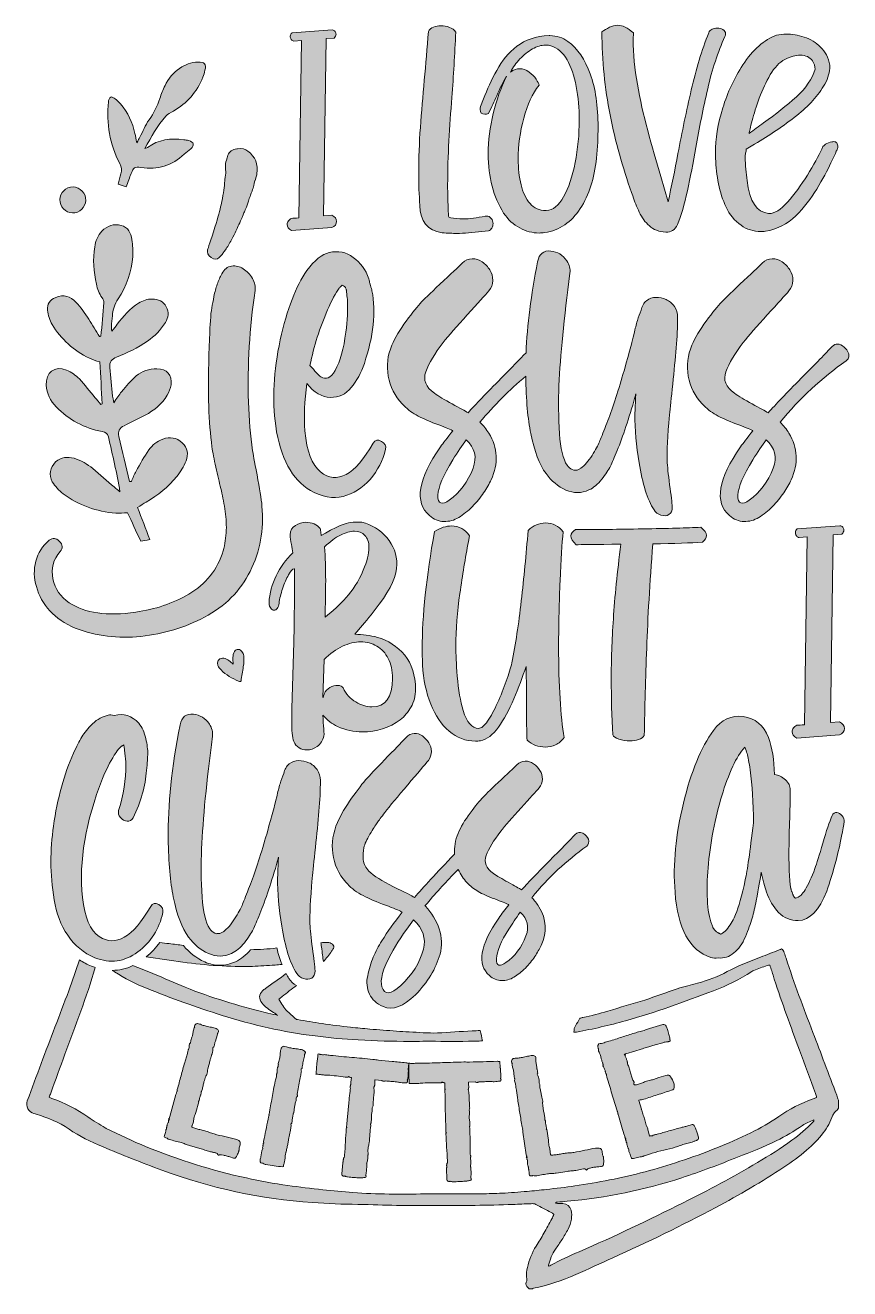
# Model space of a CAD drawing. Header units: inches. Extents: x 221 to 859, y -1029 to -51.
import ezdxf

# ---------------------------------------------------------------- set-up
doc = ezdxf.new("R2010")
doc.units = ezdxf.units.IN
doc.header["$MEASUREMENT"] = 0
doc.layers.add('Layer 1', color=7, linetype='Continuous')

# ---------------------------------------------------------------- blocks, each defined once
blk = doc.blocks.new('block 2')
at = {"layer": 'Layer 1', "true_color": 0xffffff}
h = blk.add_hatch(color=7, dxfattribs=at)
h.dxf.hatch_style = 2
edge = h.paths.add_edge_path()
edge.add_spline(control_points=[(426.79, -210.06), (426.79, -210.06), (458.1, -207.71), (458.1, -207.71), (460.45, -206.67), (461.62, -205.07), (461.62, -202.92), (461.62, -200.96), (460.41, -199.4), (458, -198.22), (458, -198.22), (451.45, -198.62), (451.45, -198.62), (451.45, -198.62), (453.5, -61.54), (453.5, -61.54), (453.5, -61.54), (459.76, -61.06), (459.76, -61.06), (460.74, -60.01), (461.23, -59), (461.23, -58.02), (461.23, -57.24), (460.97, -56.54), (460.45, -55.92), (459.92, -55.3), (459.21, -54.93), (458.29, -54.79), (458.29, -54.79), (427.18, -57.04), (427.18, -57.04), (426.27, -57.76), (425.81, -58.64), (425.81, -59.69), (425.81, -60.53), (426.07, -61.35), (426.59, -62.13), (427.12, -62.91), (427.8, -63.37), (428.65, -63.5), (428.65, -63.5), (434.52, -62.91), (434.52, -62.91), (434.52, -62.91), (432.46, -200.18), (432.46, -200.18), (430.05, -200.44), (428.16, -200.57), (426.79, -200.57), (425.81, -201.03), (425.01, -201.68), (424.39, -202.53), (423.77, -203.38), (423.46, -204.32), (423.46, -205.37), (423.46, -207.19), (424.57, -208.76), (426.79, -210.06)], knot_values=[0, 0, 0, 0, 1, 1, 1, 2, 2, 2, 3, 3, 3, 4, 4, 4, 5, 5, 5, 6, 6, 6, 7, 7, 7, 8, 8, 8, 9, 9, 9, 10, 10, 10, 11, 11, 11, 12, 12, 12, 13, 13, 13, 14, 14, 14, 15, 15, 15, 16, 16, 16, 17, 17, 17, 18, 18, 18, 19, 19, 19, 19], degree=3, periodic=1)
h = blk.add_hatch(color=7, dxfattribs=at)
h.dxf.hatch_style = 2
edge = h.paths.add_edge_path()
edge.add_spline(control_points=[(543.31, -211.73), (547.68, -212.05), (551.5, -212.21), (554.76, -212.21), (557.56, -212.21), (560.53, -212.08), (563.66, -211.82), (563.66, -211.82), (579.22, -210.36), (579.22, -210.36), (580.39, -209.9), (581.27, -209.13), (581.86, -208.06), (582.45, -206.98), (582.74, -205.86), (582.74, -204.68), (582.74, -203.18), (582.28, -201.83), (581.37, -200.62), (580.46, -199.41), (579.12, -198.81), (577.36, -198.81), (577.36, -198.81), (576.77, -198.81), (576.77, -198.81), (570.05, -200.25), (564.48, -200.96), (560.04, -200.96), (555.8, -200.96), (552.48, -200.7), (550.06, -200.18), (550.06, -200.18), (548.79, -199.99), (548.79, -199.99), (548.53, -199.53), (548.37, -199.12), (548.3, -198.76), (548.24, -198.41), (548.21, -197.96), (548.21, -197.44), (548.21, -196.92), (548.17, -196.27), (548.11, -195.48), (547.78, -188.51), (547.62, -181.59), (547.62, -174.74), (547.62, -163.26), (547.94, -151.91), (548.6, -140.7), (549.25, -129.48), (550, -118.23), (550.85, -106.94), (552.15, -90.44), (553.16, -73.61), (553.88, -56.46), (552.71, -54.83), (551.07, -53.6), (548.99, -52.79), (546.9, -51.97), (544.72, -51.57), (542.43, -51.57), (540.34, -51.57), (538.4, -51.92), (536.61, -52.64), (534.82, -53.36), (533.53, -54.47), (532.75, -55.97), (531.77, -68.75), (530.71, -81.32), (529.57, -93.68), (528.43, -106.05), (527.41, -118.23), (526.53, -130.23), (525.65, -142.23), (525.21, -154.1), (525.21, -165.84), (525.21, -174.19), (525.51, -182.47), (526.09, -190.69), (526.29, -203.02), (532.03, -210.03), (543.31, -211.73)], knot_values=[0, 0, 0, 0, 1, 1, 1, 2, 2, 2, 3, 3, 3, 4, 4, 4, 5, 5, 5, 6, 6, 6, 7, 7, 7, 8, 8, 8, 9, 9, 9, 10, 10, 10, 11, 11, 11, 12, 12, 12, 13, 13, 13, 14, 14, 14, 15, 15, 15, 16, 16, 16, 17, 17, 17, 18, 18, 18, 19, 19, 19, 20, 20, 20, 21, 21, 21, 22, 22, 22, 23, 23, 23, 24, 24, 24, 25, 25, 25, 26, 26, 26, 27, 27, 27, 27], degree=3, periodic=1)
h = blk.add_hatch(color=7, dxfattribs=at)
h.dxf.hatch_style = 2
edge = h.paths.add_edge_path()
edge.add_spline(control_points=[(689.97, -180.61), (689.97, -180.61), (690.95, -183.26), (690.95, -183.26), (692.32, -187.5), (693.98, -191.7), (695.94, -195.88), (697.9, -200.05), (700.49, -203.57), (703.72, -206.44), (706.95, -209.31), (711.17, -210.94), (716.39, -211.33), (716.39, -211.33), (716.88, -211.33), (716.88, -211.33), (718.57, -211.33), (720.19, -210.86), (721.72, -209.92), (723.25, -208.97), (724.48, -207.45), (725.39, -205.37), (728.32, -198.39), (730.92, -189.71), (733.17, -179.34), (735.42, -168.97), (737.62, -157.75), (739.77, -145.69), (742.38, -130.49), (745.41, -115.36), (748.87, -100.29), (752.33, -85.22), (756.76, -71.79), (762.18, -59.98), (762.5, -59.2), (762.67, -58.48), (762.67, -57.83), (762.67, -56.39), (762, -55.28), (760.66, -54.5), (759.32, -53.72), (757.84, -53.33), (756.21, -53.33), (754.84, -53.33), (753.53, -53.62), (752.3, -54.21), (751.06, -54.79), (750.18, -55.71), (749.65, -56.95), (744.37, -70.38), (739.87, -85.14), (736.15, -101.22), (732.43, -117.3), (729.01, -133.72), (725.88, -150.48), (723.4, -163.26), (720.86, -175.72), (718.25, -187.85), (718.25, -187.85), (712.57, -168.29), (712.57, -168.29), (709.05, -156.55), (705.68, -144.64), (702.45, -132.58), (699.22, -120.51), (696.54, -108.56), (694.43, -96.72), (692.3, -84.88), (691.24, -73.38), (691.24, -62.23), (691.24, -62.23), (691.34, -57.04), (691.34, -57.04), (687.04, -53.13), (682.96, -51.17), (679.11, -51.17), (676.9, -51.17), (674.79, -51.7), (672.8, -52.74), (670.81, -53.78), (668.87, -54.96), (666.98, -56.26), (667.11, -78.57), (669.23, -100.01), (673.34, -120.59), (677.45, -141.17), (682.99, -161.18), (689.97, -180.61)], knot_values=[0, 0, 0, 0, 1, 1, 1, 2, 2, 2, 3, 3, 3, 4, 4, 4, 5, 5, 5, 6, 6, 6, 7, 7, 7, 8, 8, 8, 9, 9, 9, 10, 10, 10, 11, 11, 11, 12, 12, 12, 13, 13, 13, 14, 14, 14, 15, 15, 15, 16, 16, 16, 17, 17, 17, 18, 18, 18, 19, 19, 19, 20, 20, 20, 21, 21, 21, 22, 22, 22, 23, 23, 23, 24, 24, 24, 25, 25, 25, 26, 26, 26, 27, 27, 27, 28, 28, 28, 29, 29, 29, 29], degree=3, periodic=1)
h = blk.add_hatch(color=7, dxfattribs=at)
h.dxf.hatch_style = 2
edge = h.paths.add_edge_path()
edge.add_spline(control_points=[(754.84, -150.09), (754.84, -150.09), (754.94, -154.2), (754.94, -154.2), (755.2, -160.79), (755.97, -167.31), (757.24, -173.76), (758.51, -180.22), (760.47, -186.27), (763.11, -191.91), (765.75, -197.56), (769.61, -202.24), (774.7, -205.95), (779.27, -209.15), (784.35, -210.75), (789.96, -210.75), (791.14, -210.75), (792.31, -210.68), (793.49, -210.55), (802.75, -208.99), (810.59, -205.02), (817.02, -198.66), (823.44, -192.3), (828.89, -185.38), (833.36, -177.87), (837.82, -170.37), (841.46, -163.59), (844.26, -157.52), (844.26, -157.52), (847.69, -150.28), (847.69, -150.28), (848.73, -147.94), (849.38, -146.53), (849.65, -146.08), (849.65, -146.08), (849.65, -145.39), (849.65, -145.39), (849.65, -144.02), (849.35, -142.98), (848.76, -142.26), (848.18, -141.54), (847.43, -141.19), (846.51, -141.19), (845.67, -141.19), (844.31, -141.48), (842.46, -142.07), (840.6, -142.65), (839.14, -143.66), (838.1, -145.1), (835.88, -150.06), (832.44, -156.45), (827.78, -164.27), (823.11, -172.1), (818.06, -179.26), (812.61, -185.75), (807.17, -192.24), (802.26, -195.94), (797.89, -196.85), (797.89, -196.85), (795.93, -196.76), (795.93, -196.76), (786.93, -196.17), (781.39, -187.69), (779.3, -171.32), (778.58, -165.64), (778.09, -159.58), (777.83, -153.12), (777.83, -152.21), (777.96, -151.21), (778.22, -150.14), (778.48, -149.06), (778.65, -148.07), (778.71, -147.15), (778.71, -147.15), (785.17, -143.24), (785.17, -143.24), (796.65, -136.46), (807.51, -129.05), (817.75, -121.03), (827.14, -113.66), (834.41, -105.54), (839.57, -96.67), (842.11, -91.84), (843.38, -87.24), (843.38, -82.87), (843.38, -82.87), (843.38, -81.99), (843.38, -81.99), (842.27, -76.19), (839.91, -71.52), (836.29, -68), (832.67, -64.48), (828.43, -61.94), (823.57, -60.37), (818.71, -58.81), (814.1, -58.02), (809.73, -58.02), (806.99, -58.02), (804.48, -58.28), (802.19, -58.81), (792.54, -62.39), (783.83, -70.09), (776.07, -81.89), (769.48, -91.87), (764.3, -102.96), (760.52, -115.16), (756.73, -127.36), (754.84, -139), (754.84, -150.09)], knot_values=[0, 0, 0, 0, 1, 1, 1, 2, 2, 2, 3, 3, 3, 4, 4, 4, 5, 5, 5, 6, 6, 6, 7, 7, 7, 8, 8, 8, 9, 9, 9, 10, 10, 10, 11, 11, 11, 12, 12, 12, 13, 13, 13, 14, 14, 14, 15, 15, 15, 16, 16, 16, 17, 17, 17, 18, 18, 18, 19, 19, 19, 20, 20, 20, 21, 21, 21, 22, 22, 22, 23, 23, 23, 24, 24, 24, 25, 25, 25, 26, 26, 26, 27, 27, 27, 28, 28, 28, 29, 29, 29, 30, 30, 30, 31, 31, 31, 32, 32, 32, 33, 33, 33, 34, 34, 34, 35, 35, 35, 36, 36, 36, 36], degree=3, periodic=1)
edge = h.paths.add_edge_path()
edge.add_spline(control_points=[(783.26, -124.94), (784.6, -119.79), (786.46, -113.97), (788.84, -107.48), (791.22, -100.99), (794.06, -94.96), (797.35, -89.38), (800.64, -83.8), (804.38, -79.87), (808.55, -77.59), (813.12, -75.44), (817.1, -74.36), (820.49, -74.36), (824.86, -74.36), (827.99, -75.83), (829.88, -78.76), (831.25, -80.79), (831.94, -82.91), (831.94, -85.12), (829.85, -92.56), (825.04, -99.69), (817.51, -106.5), (809.97, -113.32), (801.51, -120.02), (792.12, -126.61), (788.33, -129.35), (784.62, -132.12), (780.96, -134.92), (781.16, -133.42), (781.92, -130.1), (783.26, -124.94)], knot_values=[0, 0, 0, 0, 1, 1, 1, 2, 2, 2, 3, 3, 3, 4, 4, 4, 5, 5, 5, 6, 6, 6, 7, 7, 7, 8, 8, 8, 9, 9, 9, 10, 10, 10, 10], degree=3, periodic=1)
h = blk.add_hatch(color=7, dxfattribs=at)
h.dxf.hatch_style = 2
edge = h.paths.add_edge_path()
edge.add_spline(control_points=[(576.29, -120.05), (577.33, -120.05), (578.31, -119.86), (579.22, -119.46), (581.7, -114.57), (583.85, -110.01), (585.68, -105.77), (587.96, -100.16), (590.47, -95.1), (593.21, -90.6), (588.84, -99.47), (585.39, -109.11), (582.84, -119.51), (580.3, -129.92), (579.03, -140.34), (579.03, -150.77), (579.03, -168.78), (583, -184.01), (590.96, -196.46), (594.35, -201.55), (598.5, -205.4), (603.39, -208.01), (608.28, -210.62), (613.27, -211.92), (618.36, -211.92), (619.79, -211.92), (621.23, -211.82), (622.66, -211.63), (634.27, -209.74), (643.47, -203.54), (650.25, -193.04), (657.04, -182.54), (661.21, -169.56), (662.78, -154.1), (663.62, -145.56), (664.05, -137.53), (664.05, -130.03), (664.05, -113.79), (662.03, -100.06), (657.98, -88.84), (653.94, -77.62), (648.2, -69.24), (640.76, -63.7), (636.72, -60.7), (632.02, -59.2), (626.67, -59.2), (626.67, -59.2), (626.09, -59.2), (626.09, -59.2), (615.91, -59.65), (607.61, -62.41), (601.19, -67.46), (594.76, -72.52), (589.56, -78.73), (585.58, -86.1), (581.6, -93.47), (578.21, -100.84), (575.41, -108.21), (575.41, -108.21), (572.96, -114.08), (572.96, -114.08), (572.83, -114.87), (572.76, -115.59), (572.76, -116.24), (572.76, -118.78), (573.94, -120.05), (576.29, -120.05)], knot_values=[0, 0, 0, 0, 1, 1, 1, 2, 2, 2, 3, 3, 3, 4, 4, 4, 5, 5, 5, 6, 6, 6, 7, 7, 7, 8, 8, 8, 9, 9, 9, 10, 10, 10, 11, 11, 11, 12, 12, 12, 13, 13, 13, 14, 14, 14, 15, 15, 15, 16, 16, 16, 17, 17, 17, 18, 18, 18, 19, 19, 19, 20, 20, 20, 21, 21, 21, 22, 22, 22, 22], degree=3, periodic=1)
edge = h.paths.add_edge_path()
edge.add_spline(control_points=[(603.58, -77.2), (606.52, -74.07), (609.71, -71.51), (613.17, -69.52), (616.63, -67.53), (620.05, -66.53), (623.44, -66.53), (624.88, -66.53), (626.25, -66.73), (627.55, -67.12), (632.64, -68.69), (636.8, -72.28), (640.03, -77.88), (643.26, -83.49), (645.64, -90.39), (647.17, -98.58), (648.7, -106.76), (649.47, -115.39), (649.47, -124.45), (649.47, -135.74), (648.41, -146.75), (646.29, -157.47), (644.17, -168.21), (641.2, -176.99), (637.39, -183.84), (633.57, -190.69), (629.09, -194.28), (623.93, -194.6), (623.93, -194.6), (623.64, -194.6), (623.64, -194.6), (618.62, -194.6), (614.52, -192.78), (611.36, -189.13), (608.2, -185.47), (605.88, -180.61), (604.42, -174.55), (602.95, -168.48), (602.21, -161.89), (602.21, -154.78), (602.21, -144.28), (603.63, -133.73), (606.47, -123.13), (609.31, -112.54), (613.27, -103.97), (618.36, -97.45), (618.16, -96.41), (617.39, -94.89), (616.06, -92.9), (614.72, -90.91), (612.94, -89.07), (610.73, -87.37), (608.51, -85.68), (606.03, -84.83), (603.29, -84.83), (601.07, -84.83), (598.72, -85.68), (596.25, -87.37), (598.2, -83.72), (600.65, -80.33), (603.58, -77.2)], knot_values=[0, 0, 0, 0, 1, 1, 1, 2, 2, 2, 3, 3, 3, 4, 4, 4, 5, 5, 5, 6, 6, 6, 7, 7, 7, 8, 8, 8, 9, 9, 9, 10, 10, 10, 11, 11, 11, 12, 12, 12, 13, 13, 13, 14, 14, 14, 15, 15, 15, 16, 16, 16, 17, 17, 17, 18, 18, 18, 19, 19, 19, 20, 20, 20, 20], degree=3, periodic=1)
h = blk.add_hatch(color=7, dxfattribs=at)
h.dxf.hatch_style = 2
edge = h.paths.add_edge_path()
edge.add_spline(control_points=[(294.73, -166.19), (293.9, -168.55), (293.5, -171.07), (292.75, -174.16), (294.79, -174.87), (296.69, -175.52), (298.91, -176.29), (300.3, -172.45), (301.45, -169.12), (302.71, -165.84), (304.49, -161.23), (305.41, -160.53), (310.28, -161.28), (323.19, -163.27), (334.33, -159.86), (343.8, -150.85), (345.38, -149.35), (347.29, -148.18), (348.88, -146.68), (351.77, -143.94), (351.2, -141.7), (347.34, -140.45), (346.07, -140.04), (344.7, -139.87), (343.37, -139.7), (333.34, -138.41), (323.8, -139.47), (315.4, -145.74), (315.04, -146.01), (314.53, -146.08), (313.37, -146.53), (318.18, -137.28), (323.06, -128.86), (329.49, -121.47), (330.98, -119.77), (333.32, -118.77), (335.36, -117.59), (345.97, -111.45), (353.68, -102.8), (358.17, -91.35), (358.84, -89.63), (359.42, -87.84), (359.81, -86.04), (360.86, -81.13), (359.52, -79.57), (354.36, -79.64), (349.12, -79.71), (344.43, -81.58), (340.19, -84.5), (335.23, -87.92), (331.4, -92.4), (328.88, -97.9), (327.41, -101.12), (326.02, -104.4), (324.85, -107.75), (322.78, -113.67), (320.26, -119.25), (316.49, -124.41), (313.55, -128.45), (311.76, -133.34), (309.43, -137.83), (308.82, -139.02), (308.13, -140.16), (307.01, -142.15), (306.44, -139.19), (306.06, -137.03), (305.59, -134.89), (303.7, -126.34), (300.3, -118.52), (294.36, -111.96), (293.12, -110.58), (291.82, -109.22), (290.35, -108.11), (289.36, -107.36), (287.46, -106.34), (286.95, -106.73), (285.93, -107.5), (285.18, -109.12), (285.04, -110.47), (283.31, -127.19), (286.12, -143.15), (293.79, -158.11), (295.22, -160.91), (295.77, -163.25), (294.73, -166.19)], knot_values=[0, 0, 0, 0, 1, 1, 1, 2, 2, 2, 3, 3, 3, 4, 4, 4, 5, 5, 5, 6, 6, 6, 7, 7, 7, 8, 8, 8, 9, 9, 9, 10, 10, 10, 11, 11, 11, 12, 12, 12, 13, 13, 13, 14, 14, 14, 15, 15, 15, 16, 16, 16, 17, 17, 17, 18, 18, 18, 19, 19, 19, 20, 20, 20, 21, 21, 21, 22, 22, 22, 23, 23, 23, 24, 24, 24, 25, 25, 25, 26, 26, 26, 27, 27, 27, 28, 28, 28, 28], degree=3, periodic=1)
h = blk.add_hatch(color=7, dxfattribs=at)
h.dxf.hatch_style = 2
edge = h.paths.add_edge_path()
edge.add_spline(control_points=[(364.59, -230.87), (367.08, -232.64), (369.18, -232.61), (370.88, -230.77), (372.58, -228.93), (373.44, -228.01), (373.44, -228.01), (373.44, -228.01), (374.19, -226.97), (375.7, -224.87), (377.2, -222.77), (378.75, -220.22), (380.32, -217.2), (381.89, -214.19), (383.01, -211.99), (383.66, -210.61), (384.32, -209.24), (385.53, -206.55), (387.3, -202.55), (389.07, -198.55), (390.08, -196.23), (390.35, -195.57), (391.14, -194), (392.38, -190.59), (394.09, -185.34), (394.35, -184.56), (394.87, -183.15), (395.66, -181.12), (396.44, -179.09), (397.03, -177.41), (397.43, -176.1), (397.56, -175.58), (397.72, -174.79), (397.92, -173.74), (398.12, -172.69), (398.28, -171.91), (398.41, -171.38), (398.41, -171.38), (398.41, -171.78), (398.41, -171.78), (398.41, -171.78), (398.8, -170.4), (398.8, -170.4), (398.8, -170.4), (399.2, -169.22), (399.2, -169.22), (399.59, -168.17), (399.85, -167.12), (399.98, -166.07), (401.03, -158.73), (398.74, -152.9), (393.1, -148.57), (391.14, -146.87), (388.45, -146.28), (385.04, -146.8), (385.04, -146.8), (384.45, -146.8), (384.45, -146.8), (380.91, -147.33), (378.62, -148.97), (377.57, -151.72), (376.52, -154.6), (375.93, -156.7), (375.8, -158.01), (375.67, -158.93), (375.6, -160.37), (375.6, -162.34), (375.6, -162.86), (375.67, -163.12), (375.8, -163.12), (375.93, -164.44), (375.83, -166.34), (375.5, -168.83), (375.17, -171.32), (375.01, -172.83), (375.01, -173.35), (374.62, -177.81), (373.7, -183.38), (372.26, -190.06), (371.47, -194), (369.9, -199.77), (367.54, -207.37), (364.13, -217.72), (362.23, -223.56), (361.84, -224.87), (361.18, -227.1), (362.1, -229.1), (364.59, -230.87)], knot_values=[0, 0, 0, 0, 1, 1, 1, 2, 2, 2, 3, 3, 3, 4, 4, 4, 5, 5, 5, 6, 6, 6, 7, 7, 7, 8, 8, 8, 9, 9, 9, 10, 10, 10, 11, 11, 11, 12, 12, 12, 13, 13, 13, 14, 14, 14, 15, 15, 15, 16, 16, 16, 17, 17, 17, 18, 18, 18, 19, 19, 19, 20, 20, 20, 21, 21, 21, 22, 22, 22, 23, 23, 23, 24, 24, 24, 25, 25, 25, 26, 26, 26, 27, 27, 27, 28, 28, 28, 29, 29, 29, 29], degree=3, periodic=1)
h = blk.add_hatch(color=7, dxfattribs=at)
h.dxf.hatch_style = 2
edge = h.paths.add_edge_path()
edge.add_spline(control_points=[(261.04, -195.67), (266.16, -193.72), (268.8, -188.01), (266.96, -182.89), (265.06, -177.62), (258.92, -174.89), (253.75, -177.02), (248.72, -179.09), (246.19, -184.95), (248.17, -189.96), (250.18, -195.05), (255.95, -197.61), (261.04, -195.67)], knot_values=[0, 0, 0, 0, 1, 1, 1, 2, 2, 2, 3, 3, 3, 4, 4, 4, 4], degree=3, periodic=1)
h = blk.add_hatch(color=7, dxfattribs=at)
h.dxf.hatch_style = 2
edge = h.paths.add_edge_path()
edge.add_spline(control_points=[(274.66, -339.15), (270.66, -334.36), (266.94, -329.29), (262.57, -324.86), (259.79, -322.05), (256.32, -319.52), (252.68, -318.03), (243.46, -314.25), (236.33, -319.73), (236.94, -329.7), (237.35, -336.23), (240.13, -341.73), (244.61, -346.37), (254.42, -356.53), (266.33, -362.91), (280.16, -365.57), (282.77, -366.07), (284.46, -366.79), (285.1, -369.63), (288.26, -383.59), (291.56, -397.53), (294.03, -412.1), (292.53, -410.89), (291, -409.71), (289.54, -408.45), (284.04, -403.71), (278.67, -398.82), (273.04, -394.23), (268.71, -390.69), (263.95, -387.73), (258.46, -386.23), (253.27, -384.82), (248.4, -385.25), (244.25, -389.11), (239.9, -393.17), (238.52, -399.31), (241.67, -404.34), (243.87, -407.83), (246.7, -411.23), (250, -413.67), (262.09, -422.64), (275.88, -427.46), (290.85, -428.76), (293.67, -429), (296.55, -428.52), (299.93, -428.34), (303.15, -435.34), (306.52, -442.66), (310.08, -450.38), (312.24, -450), (314.31, -449.64), (317.13, -449.15), (313.9, -440.72), (310.85, -432.74), (307.66, -424.41), (310.2, -422.76), (312.23, -421.31), (314.37, -420.07), (323.38, -414.86), (331.35, -408.33), (337.95, -400.34), (340.92, -396.76), (343.37, -392.55), (345.14, -388.24), (347.19, -383.24), (346.37, -378.14), (342.17, -374.26), (337.81, -370.24), (332.74, -369.31), (327.12, -371.46), (322.71, -373.14), (319, -375.89), (316.41, -379.68), (312.81, -384.96), (309.67, -390.57), (306.52, -396.15), (305.06, -398.74), (304.04, -401.59), (302.83, -404.32), (302.32, -404.3), (301.81, -404.29), (301.29, -404.27), (298.55, -392.61), (295.82, -380.95), (293.05, -369.29), (292.13, -365.38), (293.63, -362.8), (297.15, -361.07), (302.61, -358.39), (307.99, -355.56), (313.44, -352.86), (320.59, -349.31), (326.34, -344.16), (330.51, -337.42), (331.98, -335.04), (333.11, -332.21), (333.53, -329.46), (334.67, -322.02), (330.17, -316.94), (322.6, -316.93), (316.67, -316.93), (311.08, -318.8), (306.63, -322.55), (302.43, -326.11), (298.9, -330.49), (295.29, -334.7), (293.23, -337.1), (291.6, -339.87), (289.2, -343.3), (288.8, -340.92), (288.47, -339.52), (288.33, -338.11), (287.6, -330.72), (287, -323.31), (286.18, -315.93), (285.7, -311.69), (287.54, -309.34), (291.39, -307.89), (299.8, -304.73), (307.81, -300.72), (315.23, -295.62), (320.87, -291.75), (325.53, -286.93), (329.18, -281.11), (331.66, -277.18), (331.97, -273.21), (329.81, -269.11), (327.51, -264.75), (323.64, -263), (318.92, -262.99), (315.12, -262.98), (311.64, -264.16), (308.4, -266.21), (301.7, -270.44), (296.67, -276.33), (291.9, -282.5), (290.67, -284.1), (289.44, -285.71), (287.72, -287.96), (287.54, -286.25), (287.29, -285.21), (287.36, -284.19), (287.53, -281.49), (287.87, -278.81), (288.11, -276.12), (288.52, -271.34), (289.95, -267.07), (292.66, -262.93), (299.14, -253.01), (302.9, -241.96), (303.88, -230.14), (304.23, -225.82), (303.84, -221.38), (303.28, -217.05), (302.63, -211.91), (300.3, -207.48), (294.89, -206.06), (289.23, -204.57), (284.14, -206.37), (280.06, -210.47), (276.72, -213.82), (275.25, -218.18), (274.45, -222.74), (272.76, -232.39), (273.78, -241.92), (275.78, -251.41), (276.59, -255.25), (277.72, -258.89), (280.17, -262.07), (280.94, -263.07), (281.61, -264.54), (281.52, -265.74), (280.89, -274.44), (280.06, -283.13), (279.29, -291.81), (278.9, -291.88), (278.5, -291.95), (278.11, -292.02), (275.42, -287.57), (272.9, -283), (269.98, -278.7), (266.87, -274.11), (263.72, -269.45), (259.95, -265.41), (255.75, -260.93), (250.39, -259.15), (244.26, -261.78), (239.85, -263.67), (237.36, -266.85), (237.97, -271.66), (238.45, -275.41), (239.5, -279.42), (241.45, -282.61), (248.45, -294.12), (258.22, -302.85), (270.32, -308.83), (272.71, -310.01), (275.37, -310.63), (278.43, -311.69), (279.04, -322.41), (279.65, -333.28), (280.26, -344.16), (279.92, -344.31), (279.57, -344.46), (279.23, -344.61), (277.7, -342.79), (276.18, -340.97), (274.66, -339.15)], knot_values=[0, 0, 0, 0, 1, 1, 1, 2, 2, 2, 3, 3, 3, 4, 4, 4, 5, 5, 5, 6, 6, 6, 7, 7, 7, 8, 8, 8, 9, 9, 9, 10, 10, 10, 11, 11, 11, 12, 12, 12, 13, 13, 13, 14, 14, 14, 15, 15, 15, 16, 16, 16, 17, 17, 17, 18, 18, 18, 19, 19, 19, 20, 20, 20, 21, 21, 21, 22, 22, 22, 23, 23, 23, 24, 24, 24, 25, 25, 25, 26, 26, 26, 27, 27, 27, 28, 28, 28, 29, 29, 29, 30, 30, 30, 31, 31, 31, 32, 32, 32, 33, 33, 33, 34, 34, 34, 35, 35, 35, 36, 36, 36, 37, 37, 37, 38, 38, 38, 39, 39, 39, 40, 40, 40, 41, 41, 41, 42, 42, 42, 43, 43, 43, 44, 44, 44, 45, 45, 45, 46, 46, 46, 47, 47, 47, 48, 48, 48, 49, 49, 49, 50, 50, 50, 51, 51, 51, 52, 52, 52, 53, 53, 53, 54, 54, 54, 55, 55, 55, 56, 56, 56, 57, 57, 57, 58, 58, 58, 59, 59, 59, 60, 60, 60, 61, 61, 61, 62, 62, 62, 63, 63, 63, 64, 64, 64, 65, 65, 65, 66, 66, 66, 67, 67, 67, 68, 68, 68, 69, 69, 69, 69], degree=3, periodic=1)
h = blk.add_hatch(color=7, dxfattribs=at)
h.dxf.hatch_style = 2
edge = h.paths.add_edge_path()
edge.add_spline(control_points=[(441.47, -411.28), (450.39, -416.26), (458.81, -417.74), (466.74, -415.71), (474.67, -413.68), (481.62, -409.29), (487.59, -402.53), (493.55, -395.78), (497.52, -388.01), (499.48, -379.23), (500.14, -376.74), (499.09, -374.71), (496.34, -373.13), (493.58, -371.56), (491.49, -372.02), (490.04, -374.51), (475.62, -399.42), (461.99, -406.83), (449.14, -396.73), (442.59, -391.49), (438.59, -380.94), (437.15, -365.07), (436.23, -354.19), (436.76, -341.94), (438.72, -328.3), (444.1, -335.38), (450.19, -338.99), (457.01, -339.12), (463.43, -339.25), (468.77, -336.73), (473.04, -331.55), (477.29, -326.37), (480.67, -320.11), (483.16, -312.77), (490.24, -291.79), (492.21, -273.11), (489.06, -256.72), (488.93, -256.2), (488.77, -255.61), (488.57, -254.95), (488.37, -254.3), (488.14, -253.55), (487.88, -252.69), (487.62, -251.84), (487.42, -251.22), (487.29, -250.83), (487.29, -249.91), (487.1, -248.73), (486.7, -247.29), (484.08, -240.34), (480.05, -234.83), (474.61, -230.77), (469.17, -226.71), (462.97, -225.46), (456.03, -227.03), (450.39, -228.34), (444.62, -233), (438.72, -240.99), (430.2, -252.92), (423.32, -270.82), (418.08, -294.68), (412.83, -318.8), (411.65, -340.95), (414.53, -361.14), (418.21, -385.92), (427.19, -402.63), (441.47, -411.28)], knot_values=[0, 0, 0, 0, 1, 1, 1, 2, 2, 2, 3, 3, 3, 4, 4, 4, 5, 5, 5, 6, 6, 6, 7, 7, 7, 8, 8, 8, 9, 9, 9, 10, 10, 10, 11, 11, 11, 12, 12, 12, 13, 13, 13, 14, 14, 14, 15, 15, 15, 16, 16, 16, 17, 17, 17, 18, 18, 18, 19, 19, 19, 20, 20, 20, 21, 21, 21, 22, 22, 22, 22], degree=3, periodic=1)
edge = h.paths.add_edge_path()
edge.add_spline(control_points=[(454.65, -271.47), (457.93, -264), (460.94, -258.36), (463.7, -254.56), (463.7, -254.56), (463.89, -254.17), (463.89, -254.17), (464.15, -254.04), (464.51, -253.74), (464.97, -253.28), (465.43, -252.82), (465.79, -252.47), (466.05, -252.2), (467.5, -253.25), (468.35, -253.84), (468.61, -253.97), (468.61, -254.24), (468.68, -254.56), (468.81, -254.95), (468.94, -255.35), (469.07, -255.68), (469.2, -255.94), (469.2, -256.07), (469.26, -256.2), (469.4, -256.33), (469.4, -256.33), (469.4, -256.72), (469.4, -256.72), (469.4, -257.38), (469.46, -258.4), (469.59, -259.77), (469.72, -261.15), (469.86, -262.17), (469.99, -262.82), (470.38, -271.21), (469.99, -279.8), (468.81, -288.58), (467.23, -301.43), (464.48, -311.32), (460.55, -318.27), (457.01, -324.17), (453.34, -325.81), (449.54, -323.19), (447.57, -321.75), (444.75, -318.8), (441.08, -314.34), (444.1, -299.53), (448.62, -285.24), (454.65, -271.47)], knot_values=[0, 0, 0, 0, 1, 1, 1, 2, 2, 2, 3, 3, 3, 4, 4, 4, 5, 5, 5, 6, 6, 6, 7, 7, 7, 8, 8, 8, 9, 9, 9, 10, 10, 10, 11, 11, 11, 12, 12, 12, 13, 13, 13, 14, 14, 14, 15, 15, 15, 16, 16, 16, 16], degree=3, periodic=1)
h = blk.add_hatch(color=7, dxfattribs=at)
h.dxf.hatch_style = 2
edge = h.paths.add_edge_path()
edge.add_spline(control_points=[(512.46, -344.23), (515.61, -347.64), (519.18, -350.46), (523.18, -352.68), (527.18, -354.91), (532.29, -357.21), (538.52, -359.57), (544.74, -361.93), (548.97, -363.63), (551.2, -364.68), (551.2, -364.68), (551.4, -364.68), (551.4, -364.68), (551.4, -364.68), (551.59, -364.88), (551.59, -364.88), (547.14, -370.51), (543.99, -374.64), (542.15, -377.26), (524.59, -402.43), (521.7, -420.2), (533.5, -430.55), (536.91, -433.57), (540.65, -435.11), (544.71, -435.17), (548.77, -435.24), (552.61, -434.19), (556.21, -432.03), (559.82, -429.87), (563.32, -427.04), (566.74, -423.57), (570.14, -420.1), (573.06, -416.56), (575.49, -412.95), (577.91, -409.35), (579.84, -405.97), (581.29, -402.83), (587.05, -390.24), (586.46, -378.25), (579.52, -366.84), (577.68, -363.83), (575.39, -361.01), (572.63, -358.39), (583.57, -345.12), (595.38, -333.28), (608.05, -322.8), (608.34, -341.17), (609.64, -355.93), (611.96, -367.04), (614.71, -380.8), (618.65, -391.16), (623.76, -398.11), (627.95, -403.88), (633.07, -408.11), (639.1, -410.79), (645.13, -413.48), (651.09, -413.45), (656.99, -410.69), (660.53, -409.12), (663.84, -406.37), (666.92, -402.43), (670, -398.5), (672.23, -395.13), (673.61, -392.31), (674.99, -389.49), (676.72, -385.46), (678.82, -380.21), (683.27, -369.33), (687.87, -355.57), (692.58, -338.92), (692.71, -338.66), (692.85, -338.23), (692.98, -337.64), (693.11, -337.05), (693.17, -336.63), (693.17, -336.36), (692.78, -346.59), (692.58, -351.77), (692.58, -351.9), (692.45, -363.96), (693.5, -376.54), (695.73, -389.65), (698.35, -405.91), (702.22, -418.1), (707.33, -426.23), (708.51, -428.06), (710.28, -429.37), (712.64, -430.16), (715, -430.95), (717.1, -430.81), (718.93, -429.77), (720.77, -428.72), (721.62, -426.82), (721.49, -424.06), (721.23, -420.52), (720.54, -414.72), (719.43, -406.66), (718.31, -398.6), (717.69, -392.34), (717.56, -387.88), (717.29, -381.2), (717.88, -369.47), (719.33, -352.68), (719.85, -347.31), (720.67, -339.41), (721.78, -328.99), (722.9, -318.57), (723.82, -309.2), (724.54, -300.87), (725.26, -292.55), (725.62, -284.65), (725.62, -277.17), (725.62, -274.03), (724.76, -271.21), (723.06, -268.72), (721.36, -266.23), (719.23, -264.46), (716.67, -263.41), (714.12, -262.36), (711.49, -261.81), (708.81, -261.74), (706.12, -261.67), (703.69, -262.52), (701.53, -264.3), (699.37, -266.06), (697.96, -268.52), (697.3, -271.67), (696.25, -274.16), (695.3, -276.85), (694.45, -279.73), (693.6, -282.62), (692.75, -285.96), (691.9, -289.76), (691.04, -293.56), (690.35, -296.32), (689.83, -298.02), (685.63, -313.23), (683.27, -321.61), (682.75, -323.19), (678.29, -338.53), (674.1, -351.11), (670.17, -360.94), (667.81, -366.84), (666.1, -371.07), (665.06, -373.63), (664, -376.18), (662.11, -379.66), (659.35, -384.05), (656.6, -388.44), (653.71, -391.75), (650.7, -393.98), (650.7, -393.98), (650.9, -393.78), (650.9, -393.78), (650.9, -393.78), (648.34, -395.16), (648.34, -395.16), (648.08, -395.29), (647.62, -395.35), (646.96, -395.35), (646.96, -395.35), (646.18, -395.35), (646.18, -395.35), (645.91, -395.35), (645.72, -395.35), (645.59, -395.35), (645.59, -395.35), (645.19, -395.55), (645.19, -395.55), (645.19, -395.55), (644.01, -394.96), (644.01, -394.96), (642.44, -394.31), (641.13, -393.19), (640.08, -391.62), (636.93, -386.77), (634.97, -378.64), (634.18, -367.24), (633.4, -354.26), (633.26, -341.8), (633.79, -329.87), (634.84, -306.93), (637.65, -277.96), (642.24, -242.96), (642.64, -239.68), (641.85, -236.54), (639.88, -233.52), (636.74, -228.93), (632.61, -226.38), (627.5, -225.85), (621.86, -225.33), (618.45, -228.08), (617.27, -234.11), (612.15, -259.83), (609.18, -283.32), (608.3, -304.63), (603.57, -309.53), (597.14, -316.09), (588.95, -324.37), (577.68, -335.77), (569.16, -344.69), (563.39, -351.11), (561.16, -349.67), (557.07, -347.34), (551.1, -344.13), (545.13, -340.92), (540.58, -338.2), (537.43, -335.97), (530.62, -331.12), (528.39, -325.55), (530.75, -319.26), (533.11, -312.7), (537.56, -305.16), (544.12, -296.64), (548.32, -291.4), (554.54, -284.25), (562.8, -275.21), (571.06, -266.16), (576.63, -260), (579.52, -256.72), (581.48, -254.36), (582.5, -251.68), (582.56, -248.66), (582.63, -245.65), (581.88, -242.93), (580.3, -240.5), (578.73, -238.08), (576.76, -236.01), (574.4, -234.31), (572.04, -232.61), (569.42, -231.79), (566.54, -231.85), (563.65, -231.92), (561.1, -233.06), (558.87, -235.29), (557.69, -236.47), (552.94, -240.96), (544.61, -248.76), (536.29, -256.56), (530.58, -262.07), (527.5, -265.28), (524.42, -268.49), (520.43, -273.41), (515.51, -280.03), (510.59, -286.65), (506.89, -292.91), (504.4, -298.8), (501.12, -306.54), (500.21, -314.5), (501.65, -322.7), (503.09, -330.89), (506.69, -338.07), (512.46, -344.23)], knot_values=[0, 0, 0, 0, 1, 1, 1, 2, 2, 2, 3, 3, 3, 4, 4, 4, 5, 5, 5, 6, 6, 6, 7, 7, 7, 8, 8, 8, 9, 9, 9, 10, 10, 10, 11, 11, 11, 12, 12, 12, 13, 13, 13, 14, 14, 14, 15, 15, 15, 16, 16, 16, 17, 17, 17, 18, 18, 18, 19, 19, 19, 20, 20, 20, 21, 21, 21, 22, 22, 22, 23, 23, 23, 24, 24, 24, 25, 25, 25, 26, 26, 26, 27, 27, 27, 28, 28, 28, 29, 29, 29, 30, 30, 30, 31, 31, 31, 32, 32, 32, 33, 33, 33, 34, 34, 34, 35, 35, 35, 36, 36, 36, 37, 37, 37, 38, 38, 38, 39, 39, 39, 40, 40, 40, 41, 41, 41, 42, 42, 42, 43, 43, 43, 44, 44, 44, 45, 45, 45, 46, 46, 46, 47, 47, 47, 48, 48, 48, 49, 49, 49, 50, 50, 50, 51, 51, 51, 52, 52, 52, 53, 53, 53, 54, 54, 54, 55, 55, 55, 56, 56, 56, 57, 57, 57, 58, 58, 58, 59, 59, 59, 60, 60, 60, 61, 61, 61, 62, 62, 62, 63, 63, 63, 64, 64, 64, 65, 65, 65, 66, 66, 66, 67, 67, 67, 68, 68, 68, 69, 69, 69, 70, 70, 70, 71, 71, 71, 72, 72, 72, 73, 73, 73, 74, 74, 74, 75, 75, 75, 76, 76, 76, 77, 77, 77, 78, 78, 78, 79, 79, 79, 80, 80, 80, 81, 81, 81, 82, 82, 82, 83, 83, 83, 84, 84, 84, 84], degree=3, periodic=1)
edge = h.paths.add_edge_path()
edge.add_spline(control_points=[(567.32, -393.78), (563.26, -404.53), (557.1, -412.79), (548.84, -418.56), (546.22, -420.65), (544.05, -421.41), (542.35, -420.82), (540.65, -420.23), (539.86, -418.23), (539.99, -414.82), (540.38, -408.4), (544.25, -399.29), (551.59, -387.49), (555.39, -381.33), (558.87, -376.15), (562.02, -371.95), (568.7, -378.25), (570.47, -385.52), (567.32, -393.78)], knot_values=[0, 0, 0, 0, 1, 1, 1, 2, 2, 2, 3, 3, 3, 4, 4, 4, 5, 5, 5, 6, 6, 6, 6], degree=3, periodic=1)
h = blk.add_hatch(color=7, dxfattribs=at)
h.dxf.hatch_style = 2
edge = h.paths.add_edge_path()
edge.add_spline(control_points=[(854.42, -300.18), (850.88, -297.17), (847.8, -297.04), (845.18, -299.79), (840.46, -304.77), (832.46, -312.96), (821.19, -324.37), (809.91, -335.77), (801.39, -344.69), (795.62, -351.11), (793.39, -349.67), (789.3, -347.34), (783.33, -344.13), (777.37, -340.92), (772.81, -338.2), (769.67, -335.97), (762.85, -331.12), (760.62, -325.55), (762.98, -319.26), (765.34, -312.7), (769.8, -305.16), (776.35, -296.64), (780.55, -291.4), (786.77, -284.25), (795.03, -275.21), (803.29, -266.16), (808.86, -260), (811.75, -256.72), (813.71, -254.36), (814.73, -251.68), (814.8, -248.66), (814.86, -245.65), (814.11, -242.93), (812.53, -240.5), (810.96, -238.08), (808.99, -236.01), (806.63, -234.31), (804.27, -232.61), (801.65, -231.79), (798.77, -231.85), (795.88, -231.92), (793.33, -233.06), (791.1, -235.29), (789.92, -236.47), (785.17, -240.96), (776.84, -248.76), (768.52, -256.56), (762.81, -262.07), (759.74, -265.28), (756.65, -268.49), (752.66, -273.41), (747.74, -280.03), (742.82, -286.65), (739.12, -292.91), (736.63, -298.8), (733.36, -306.54), (732.44, -314.5), (733.88, -322.7), (735.32, -330.89), (738.93, -338.07), (744.69, -344.23), (747.84, -347.64), (751.41, -350.46), (755.41, -352.68), (759.41, -354.91), (764.52, -357.21), (770.75, -359.57), (776.97, -361.93), (781.2, -363.63), (783.43, -364.68), (783.43, -364.68), (783.63, -364.68), (783.63, -364.68), (783.63, -364.68), (783.82, -364.88), (783.82, -364.88), (779.37, -370.51), (776.22, -374.64), (774.38, -377.26), (756.82, -402.43), (753.94, -420.2), (765.73, -430.55), (769.14, -433.57), (772.88, -435.11), (776.94, -435.17), (781, -435.24), (784.84, -434.19), (788.44, -432.03), (792.05, -429.87), (795.56, -427.04), (798.97, -423.57), (802.37, -420.1), (805.29, -416.56), (807.72, -412.95), (810.14, -409.35), (812.07, -405.97), (813.52, -402.83), (819.28, -390.24), (818.69, -378.25), (811.75, -366.84), (809.91, -363.83), (807.62, -361.01), (804.87, -358.39), (820.2, -339.77), (837.24, -323.91), (855.99, -310.8), (856.91, -310.15), (857.5, -309.42), (857.76, -308.64), (858.81, -305.75), (857.69, -302.93), (854.42, -300.18)], knot_values=[0, 0, 0, 0, 1, 1, 1, 2, 2, 2, 3, 3, 3, 4, 4, 4, 5, 5, 5, 6, 6, 6, 7, 7, 7, 8, 8, 8, 9, 9, 9, 10, 10, 10, 11, 11, 11, 12, 12, 12, 13, 13, 13, 14, 14, 14, 15, 15, 15, 16, 16, 16, 17, 17, 17, 18, 18, 18, 19, 19, 19, 20, 20, 20, 21, 21, 21, 22, 22, 22, 23, 23, 23, 24, 24, 24, 25, 25, 25, 26, 26, 26, 27, 27, 27, 28, 28, 28, 29, 29, 29, 30, 30, 30, 31, 31, 31, 32, 32, 32, 33, 33, 33, 34, 34, 34, 35, 35, 35, 36, 36, 36, 37, 37, 37, 37], degree=3, periodic=1)
edge = h.paths.add_edge_path()
edge.add_spline(control_points=[(799.56, -393.78), (795.49, -404.53), (789.33, -412.79), (781.07, -418.56), (778.45, -420.65), (776.28, -421.41), (774.58, -420.82), (772.88, -420.23), (772.09, -418.23), (772.22, -414.82), (772.62, -408.4), (776.48, -399.29), (783.82, -387.49), (787.62, -381.33), (791.1, -376.15), (794.25, -371.95), (800.93, -378.25), (802.7, -385.52), (799.56, -393.78)], knot_values=[0, 0, 0, 0, 1, 1, 1, 2, 2, 2, 3, 3, 3, 4, 4, 4, 5, 5, 5, 6, 6, 6, 6], degree=3, periodic=1)
h = blk.add_hatch(color=7, dxfattribs=at)
h.dxf.hatch_style = 2
edge = h.paths.add_edge_path()
edge.add_spline(control_points=[(259.39, -517.66), (275.64, -523.82), (292.59, -525.95), (310.22, -524.06), (327.85, -522.15), (344.27, -517.2), (359.48, -509.21), (375.34, -500.82), (387.1, -488.99), (394.77, -473.72), (402.44, -458.44), (405.49, -441.63), (403.92, -423.28), (403.39, -417.64), (402.11, -409.55), (400.08, -398.99), (398.05, -388.44), (396.9, -382.25), (396.64, -380.41), (394.94, -368.61), (393.89, -356.09), (393.49, -342.85), (392.58, -314.27), (394.28, -285.5), (398.61, -256.53), (399.13, -253.38), (398.44, -250.23), (396.54, -247.09), (394.64, -243.94), (392.28, -241.45), (389.46, -239.62), (386.64, -237.78), (383.63, -237.09), (380.42, -237.55), (377.2, -238.01), (374.68, -240.01), (372.85, -243.55), (371.54, -246.04), (370.36, -248.73), (369.31, -251.61), (368.26, -254.5), (367.41, -257.61), (366.75, -260.95), (366.1, -264.3), (365.54, -267.24), (365.08, -269.8), (364.62, -272.36), (364.26, -275.7), (364, -279.83), (363.74, -283.96), (363.58, -287.01), (363.51, -288.97), (363.44, -290.94), (363.31, -294.18), (363.11, -298.71), (362.92, -303.23), (362.82, -306.15), (362.82, -307.46), (361.9, -335.51), (362.69, -358.78), (365.18, -377.26), (365.84, -381.72), (366.85, -387), (368.23, -393.09), (369.6, -399.19), (370.88, -404.69), (372.06, -409.61), (373.24, -414.53), (374.29, -419.74), (375.21, -425.24), (376.12, -430.75), (376.49, -436.29), (376.29, -441.86), (376.09, -447.43), (375.27, -452.77), (373.83, -457.89), (371.86, -464.97), (368.55, -471.39), (363.9, -477.16), (359.25, -482.92), (353.74, -487.64), (347.38, -491.31), (341.03, -494.98), (334.44, -497.97), (327.62, -500.26), (320.81, -502.55), (313.66, -504.23), (306.19, -505.28), (284.16, -508.55), (266.99, -506.13), (254.67, -498), (247.98, -493.54), (243.82, -487.38), (242.18, -479.52), (240.54, -471.65), (242.41, -464.57), (247.78, -458.28), (250.02, -455.79), (249.82, -453.2), (247.2, -450.51), (244.57, -447.82), (241.95, -447.53), (239.33, -449.63), (234.09, -453.95), (230.61, -459.39), (228.91, -465.95), (227.21, -472.5), (227.33, -478.99), (229.3, -485.42), (233.23, -499.83), (243.26, -510.59), (259.39, -517.66)], knot_values=[0, 0, 0, 0, 1, 1, 1, 2, 2, 2, 3, 3, 3, 4, 4, 4, 5, 5, 5, 6, 6, 6, 7, 7, 7, 8, 8, 8, 9, 9, 9, 10, 10, 10, 11, 11, 11, 12, 12, 12, 13, 13, 13, 14, 14, 14, 15, 15, 15, 16, 16, 16, 17, 17, 17, 18, 18, 18, 19, 19, 19, 20, 20, 20, 21, 21, 21, 22, 22, 22, 23, 23, 23, 24, 24, 24, 25, 25, 25, 26, 26, 26, 27, 27, 27, 28, 28, 28, 29, 29, 29, 30, 30, 30, 31, 31, 31, 32, 32, 32, 33, 33, 33, 34, 34, 34, 35, 35, 35, 36, 36, 36, 37, 37, 37, 37], degree=3, periodic=1)
h = blk.add_hatch(color=7, dxfattribs=at)
h.dxf.hatch_style = 2
edge = h.paths.add_edge_path()
edge.add_spline(control_points=[(413.33, -503.76), (414.16, -503.76), (414.94, -503.32), (415.66, -502.42), (416.39, -501.52), (416.89, -500.14), (417.16, -498.27), (417.58, -494.89), (418.48, -491.17), (419.86, -487.13), (421.24, -483.09), (422.78, -479.54), (424.47, -476.46), (426.16, -473.39), (427.59, -471.85), (428.77, -471.85), (428.77, -471.85), (429.08, -471.95), (429.08, -471.95), (429.08, -497.58), (428.91, -516.48), (428.56, -528.63), (428.56, -528.63), (427.01, -579.92), (427.01, -579.92), (427.01, -579.92), (426.91, -589.35), (426.91, -589.35), (426.91, -596.68), (427.46, -601.99), (428.56, -605.31), (429.39, -607.52), (430.74, -609.18), (432.6, -610.28), (434.47, -611.39), (436.51, -611.94), (438.72, -611.94), (441.48, -611.94), (444.14, -611.03), (446.7, -609.2), (449.25, -607.37), (450.98, -604.62), (451.88, -600.96), (451.88, -600.96), (451.98, -600.02), (451.98, -600.02), (451.98, -598.99), (451.88, -597.5), (451.67, -595.57), (451.39, -592.67), (451.19, -589.15), (451.05, -585), (454.36, -588.8), (458.16, -591.74), (462.45, -593.81), (468.73, -596.57), (475.12, -597.95), (481.62, -597.95), (492.67, -597.95), (502.44, -594.81), (510.94, -588.52), (514.32, -585.9), (517.12, -582.62), (519.33, -578.68), (521.54, -574.74), (522.68, -570.12), (522.75, -564.8), (522.75, -554.3), (519.95, -545.52), (514.36, -538.48), (508.56, -531.71), (501.58, -527.15), (493.43, -524.8), (487.63, -523.28), (481.75, -522.48), (475.81, -522.42), (475.81, -522.42), (481.62, -515.47), (481.62, -515.47), (486.18, -510.15), (490.53, -504.7), (494.67, -499.1), (503.79, -486.87), (508.35, -476.65), (508.35, -468.43), (508.35, -460.69), (505.74, -453.77), (500.53, -447.65), (495.31, -441.54), (488.87, -437.55), (481.2, -435.69), (481.2, -435.69), (478.3, -435.58), (478.3, -435.58), (473.12, -435.58), (468.46, -436.5), (464.31, -438.33), (460.17, -440.16), (456.4, -442.11), (453.02, -444.18), (453.02, -444.18), (449.7, -446.05), (449.7, -446.05), (449.63, -445.5), (449.58, -444.86), (449.55, -444.13), (449.51, -443.41), (449.44, -442.72), (449.34, -442.06), (449.23, -441.4), (449.08, -440.9), (448.87, -440.56), (447.77, -439.04), (446.21, -437.86), (444.21, -437.03), (442.2, -436.2), (440.1, -435.79), (437.89, -435.79), (434.92, -435.79), (432.21, -436.57), (429.75, -438.12), (427.3, -439.68), (425.94, -442.11), (425.66, -445.43), (425.66, -445.43), (425.66, -445.74), (425.66, -445.74), (425.66, -447.6), (426.01, -449.99), (426.7, -452.89), (427.11, -455.1), (427.46, -457.27), (427.73, -459.42), (422.48, -464.67), (418.22, -470.55), (414.94, -477.08), (411.65, -483.61), (409.81, -490.64), (409.39, -498.17), (409.53, -499.97), (410, -501.35), (410.79, -502.31), (411.59, -503.28), (412.43, -503.76), (413.33, -503.76)], knot_values=[0, 0, 0, 0, 1, 1, 1, 2, 2, 2, 3, 3, 3, 4, 4, 4, 5, 5, 5, 6, 6, 6, 7, 7, 7, 8, 8, 8, 9, 9, 9, 10, 10, 10, 11, 11, 11, 12, 12, 12, 13, 13, 13, 14, 14, 14, 15, 15, 15, 16, 16, 16, 17, 17, 17, 18, 18, 18, 19, 19, 19, 20, 20, 20, 21, 21, 21, 22, 22, 22, 23, 23, 23, 24, 24, 24, 25, 25, 25, 26, 26, 26, 27, 27, 27, 28, 28, 28, 29, 29, 29, 30, 30, 30, 31, 31, 31, 32, 32, 32, 33, 33, 33, 34, 34, 34, 35, 35, 35, 36, 36, 36, 37, 37, 37, 38, 38, 38, 39, 39, 39, 40, 40, 40, 41, 41, 41, 42, 42, 42, 43, 43, 43, 44, 44, 44, 45, 45, 45, 46, 46, 46, 47, 47, 47, 48, 48, 48, 48], degree=3, periodic=1)
edge = h.paths.add_edge_path()
edge.add_spline(control_points=[(464.73, -445.63), (468.73, -443.63), (472.32, -442.63), (475.5, -442.63), (478.82, -442.63), (481.51, -443.72), (483.58, -445.89), (485.66, -448.07), (486.69, -451.26), (486.69, -455.48), (486.69, -460.11), (485.24, -465.91), (482.34, -472.89), (478.47, -481.59), (474.07, -488.64), (469.13, -494.02), (464.19, -499.41), (458.72, -504.46), (452.71, -509.15), (453.05, -499.62), (453.22, -490.19), (453.22, -480.86), (453.22, -471.61), (452.95, -462.9), (452.4, -454.75), (456.61, -450.68), (460.72, -447.64), (464.73, -445.63)], knot_values=[0, 0, 0, 0, 1, 1, 1, 2, 2, 2, 3, 3, 3, 4, 4, 4, 5, 5, 5, 6, 6, 6, 7, 7, 7, 8, 8, 8, 9, 9, 9, 9], degree=3, periodic=1)
edge = h.paths.add_edge_path()
edge.add_spline(control_points=[(451.98, -542), (456.61, -537.37), (461.37, -533.94), (466.28, -531.69), (471.18, -529.45), (475.88, -528.32), (480.37, -528.32), (484.93, -528.32), (489.08, -529.41), (492.81, -531.59), (496.54, -533.76), (499.49, -536.96), (501.67, -541.17), (503.84, -545.38), (504.93, -550.5), (504.93, -556.51), (504.93, -571.22), (499.61, -578.58), (488.97, -578.58), (484.83, -578.58), (480.67, -577.32), (476.49, -574.8), (472.31, -572.27), (469.04, -568.66), (466.69, -563.97), (465.93, -562.65), (464.55, -562), (462.55, -562), (460.62, -562), (458.59, -562.55), (456.49, -563.66), (454.38, -564.76), (452.91, -566.42), (452.08, -568.63), (452.02, -568.84), (451.93, -569.11), (451.83, -569.46), (451.72, -569.81), (451.6, -570.17), (451.46, -570.55), (451.32, -570.93), (451.19, -571.19), (451.05, -571.32), (451.05, -571.32), (451.98, -542), (451.98, -542)], knot_values=[0, 0, 0, 0, 1, 1, 1, 2, 2, 2, 3, 3, 3, 4, 4, 4, 5, 5, 5, 6, 6, 6, 7, 7, 7, 8, 8, 8, 9, 9, 9, 10, 10, 10, 11, 11, 11, 12, 12, 12, 13, 13, 13, 14, 14, 14, 15, 15, 15, 15], degree=3, periodic=1)
h = blk.add_hatch(color=7, dxfattribs=at)
h.dxf.hatch_style = 2
edge = h.paths.add_edge_path()
edge.add_spline(control_points=[(563.68, -450.61), (563.68, -450.61), (564.51, -446.26), (564.51, -446.26), (561.19, -441.14), (556.56, -438.59), (550.62, -438.59), (546.55, -438.59), (542.16, -440), (537.46, -442.84), (531.11, -477.86), (527.93, -508.12), (527.93, -533.61), (527.93, -537.89), (528.03, -542.07), (528.24, -546.14), (528.86, -557.47), (530.95, -567.56), (534.51, -576.4), (538.07, -585.24), (542.82, -592.24), (548.76, -597.38), (554.7, -602.53), (561.47, -605.1), (569.07, -605.1), (570.38, -605.1), (571.69, -605), (573, -604.79), (577.98, -603.83), (582.62, -600.32), (586.94, -594.28), (591.26, -588.23), (595.21, -580.96), (598.81, -572.46), (602.4, -563.97), (605.57, -555.57), (608.34, -547.28), (608.34, -547.28), (608.55, -567.59), (608.55, -567.59), (608.55, -588.04), (608.75, -600.34), (609.17, -604.48), (613.24, -607.94), (617.91, -609.66), (623.16, -609.66), (625.92, -609.66), (628.58, -609.07), (631.13, -607.9), (633.69, -606.73), (635.9, -604.9), (637.77, -602.41), (634.93, -585.69), (633.52, -562.1), (633.52, -531.64), (633.52, -513.95), (633.9, -497.06), (634.66, -480.97), (635.42, -464.87), (636.18, -452.23), (636.94, -443.04), (633.34, -438.55), (628.89, -436.31), (623.57, -436.31), (618.39, -436.31), (613.83, -438.21), (609.89, -442.01), (608.37, -460.66), (606.61, -478.86), (604.61, -496.61), (602.6, -514.37), (600.19, -530.33), (597.35, -544.49), (596.39, -548.36), (594.92, -553.09), (592.95, -558.68), (590.98, -564.28), (588.74, -569.87), (586.22, -575.47), (583.69, -581.06), (581.14, -585.76), (578.55, -589.56), (575.96, -593.36), (573.63, -595.26), (571.55, -595.26), (566.44, -595.26), (562.47, -590.63), (559.64, -581.37), (557.49, -574.33), (555.98, -565.45), (555.08, -554.74), (554.32, -545.28), (553.94, -537.65), (553.94, -531.84), (553.94, -518.65), (554.97, -504.99), (557.05, -490.86), (559.12, -476.74), (561.33, -463.32), (563.68, -450.61)], knot_values=[0, 0, 0, 0, 1, 1, 1, 2, 2, 2, 3, 3, 3, 4, 4, 4, 5, 5, 5, 6, 6, 6, 7, 7, 7, 8, 8, 8, 9, 9, 9, 10, 10, 10, 11, 11, 11, 12, 12, 12, 13, 13, 13, 14, 14, 14, 15, 15, 15, 16, 16, 16, 17, 17, 17, 18, 18, 18, 19, 19, 19, 20, 20, 20, 21, 21, 21, 22, 22, 22, 23, 23, 23, 24, 24, 24, 25, 25, 25, 26, 26, 26, 27, 27, 27, 28, 28, 28, 29, 29, 29, 30, 30, 30, 31, 31, 31, 32, 32, 32, 33, 33, 33, 33], degree=3, periodic=1)
h = blk.add_hatch(color=7, dxfattribs=at)
h.dxf.hatch_style = 2
edge = h.paths.add_edge_path()
edge.add_spline(control_points=[(674.24, -556.82), (674.24, -571.81), (674.62, -586.28), (675.38, -600.23), (675.86, -601.62), (677.45, -602.74), (680.15, -603.6), (682.84, -604.46), (685.71, -604.9), (688.75, -604.9), (691.16, -604.9), (693.39, -604.57), (695.43, -603.91), (697.47, -603.26), (698.94, -602.2), (699.83, -600.75), (700.18, -578.99), (700.78, -556.45), (701.65, -533.14), (702.51, -509.83), (704.08, -482.94), (706.36, -452.47), (723.08, -452.13), (735.89, -451.71), (744.8, -451.23), (746.88, -449.36), (747.91, -447.6), (747.91, -445.95), (747.91, -444.08), (746.46, -441.97), (743.56, -439.62), (733.06, -440.11), (718.09, -440.52), (698.64, -440.87), (679.2, -441.21), (663.19, -441.39), (650.61, -441.39), (650.61, -441.39), (646.68, -441.39), (646.68, -441.39), (644.19, -442.84), (642.95, -444.46), (642.95, -446.26), (642.95, -448.33), (644.33, -450.61), (647.09, -453.09), (650.34, -453.09), (661.87, -452.96), (681.7, -452.68), (678.87, -474.51), (676.92, -493.78), (675.85, -510.5), (674.77, -527.22), (674.24, -542.66), (674.24, -556.82)], knot_values=[0, 0, 0, 0, 1, 1, 1, 2, 2, 2, 3, 3, 3, 4, 4, 4, 5, 5, 5, 6, 6, 6, 7, 7, 7, 8, 8, 8, 9, 9, 9, 10, 10, 10, 11, 11, 11, 12, 12, 12, 13, 13, 13, 14, 14, 14, 15, 15, 15, 16, 16, 16, 17, 17, 17, 18, 18, 18, 18], degree=3, periodic=1)
h = blk.add_hatch(color=7, dxfattribs=at)
h.dxf.hatch_style = 2
edge = h.paths.add_edge_path()
edge.add_spline(control_points=[(850.8, -590.29), (850.8, -590.29), (843.86, -590.7), (843.86, -590.7), (843.86, -590.7), (846.04, -445.53), (846.04, -445.53), (846.04, -445.53), (852.67, -445.01), (852.67, -445.01), (853.7, -443.91), (854.22, -442.84), (854.22, -441.8), (854.22, -440.97), (853.94, -440.23), (853.39, -439.57), (852.84, -438.92), (852.08, -438.52), (851.11, -438.38), (851.11, -438.38), (818.16, -440.76), (818.16, -440.76), (817.19, -441.52), (816.71, -442.46), (816.71, -443.56), (816.71, -444.46), (816.99, -445.32), (817.54, -446.15), (818.09, -446.98), (818.82, -447.47), (819.72, -447.6), (819.72, -447.6), (825.93, -446.98), (825.93, -446.98), (825.93, -446.98), (823.76, -592.36), (823.76, -592.36), (821.2, -592.63), (819.2, -592.77), (817.75, -592.77), (816.71, -593.26), (815.87, -593.95), (815.21, -594.85), (814.55, -595.74), (814.23, -596.75), (814.23, -597.85), (814.23, -599.79), (815.4, -601.44), (817.75, -602.82), (817.75, -602.82), (850.91, -600.34), (850.91, -600.34), (853.39, -599.23), (854.64, -597.54), (854.64, -595.26), (854.64, -593.19), (853.36, -591.53), (850.8, -590.29)], knot_values=[0, 0, 0, 0, 1, 1, 1, 2, 2, 2, 3, 3, 3, 4, 4, 4, 5, 5, 5, 6, 6, 6, 7, 7, 7, 8, 8, 8, 9, 9, 9, 10, 10, 10, 11, 11, 11, 12, 12, 12, 13, 13, 13, 14, 14, 14, 15, 15, 15, 16, 16, 16, 17, 17, 17, 18, 18, 18, 19, 19, 19, 19], degree=3, periodic=1)
h = blk.add_hatch(color=7, dxfattribs=at)
h.dxf.hatch_style = 2
edge = h.paths.add_edge_path()
edge.add_spline(control_points=[(380.94, -544.83), (379.8, -543.91), (378.71, -542.92), (377.51, -542.1), (376.27, -541.25), (374.83, -540.94), (373.32, -540.98), (370.31, -541.08), (368.64, -543.76), (369.81, -546.53), (370.37, -547.87), (371.23, -548.99), (372.24, -550), (376.1, -553.88), (380.7, -556.61), (385.77, -558.59), (386.34, -558.81), (386.96, -558.89), (387.56, -559.04), (387.63, -558.81), (387.69, -558.69), (387.71, -558.56), (388.3, -554.88), (388.86, -551.19), (389.48, -547.51), (389.95, -544.68), (390.11, -541.86), (389.76, -539.01), (389.61, -537.78), (389.2, -536.68), (388.45, -535.7), (387.76, -534.8), (386.81, -534.33), (385.75, -534.11), (384.48, -533.84), (383.29, -534.49), (382.54, -535.78), (381.71, -537.21), (381.49, -538.8), (381.46, -540.41), (381.43, -542.03), (381.52, -543.66), (381.55, -545.43), (381.3, -545.18), (381.13, -544.99), (380.94, -544.83)], knot_values=[0, 0, 0, 0, 1, 1, 1, 2, 2, 2, 3, 3, 3, 4, 4, 4, 5, 5, 5, 6, 6, 6, 7, 7, 7, 8, 8, 8, 9, 9, 9, 10, 10, 10, 11, 11, 11, 12, 12, 12, 13, 13, 13, 14, 14, 14, 15, 15, 15, 15], degree=3, periodic=1)
h = blk.add_hatch(color=7, dxfattribs=at)
h.dxf.hatch_style = 2
edge = h.paths.add_edge_path()
edge.add_spline(control_points=[(294.44, -664.27), (295.95, -666.04), (297.66, -667), (299.56, -667.13), (301.46, -667.26), (303.01, -666.41), (304.19, -664.57), (310.23, -652.1), (313.7, -639.82), (314.62, -627.75), (315.15, -621.97), (315.44, -617.6), (315.51, -614.65), (315.58, -611.7), (315.08, -607.83), (314.04, -603.03), (312.98, -598.24), (311.14, -594.34), (308.52, -591.31), (303.14, -585.28), (296.83, -583.24), (289.62, -585.21), (287.78, -584.82), (286.2, -584.75), (284.89, -585.01), (280.56, -585.93), (276.55, -588.13), (272.88, -591.61), (269.2, -595.09), (266.38, -598.5), (264.41, -601.85), (262.44, -605.2), (260.34, -609.37), (258.11, -614.35), (250.76, -630.63), (245.58, -649.47), (242.55, -670.87), (241.24, -680.19), (240.59, -689.45), (240.59, -698.64), (240.59, -707.83), (241.41, -717.57), (243.05, -727.88), (244.69, -738.18), (248.2, -747.34), (253.58, -755.35), (258.96, -763.36), (265.99, -769.13), (274.65, -772.68), (286.47, -777.4), (297.49, -775.93), (307.73, -768.25), (317.97, -760.56), (324.47, -750.42), (327.23, -737.82), (327.75, -735.2), (326.67, -733.13), (323.98, -731.62), (321.29, -730.11), (319.22, -730.6), (317.78, -733.1), (303.86, -756.99), (290.6, -764.73), (278, -756.33), (271.04, -751.74), (266.71, -741.63), (265, -726.01), (262.11, -697.92), (267.3, -667.26), (280.56, -634.05), (283.31, -627.22), (286.33, -621.18), (289.62, -615.93), (289.75, -615.8), (289.94, -615.47), (290.21, -614.95), (291.12, -613.63), (292.44, -611.99), (294.15, -610.02), (294.28, -609.89), (294.44, -609.7), (294.64, -609.43), (294.84, -609.17), (295, -609.04), (295.13, -609.04), (295.26, -609.04), (295.46, -608.97), (295.72, -608.84), (295.85, -608.71), (296.05, -608.58), (296.31, -608.45), (296.57, -608.32), (296.77, -608.19), (296.9, -608.05), (296.9, -608.19), (296.97, -608.45), (297.1, -608.84), (297.23, -609.23), (297.3, -609.5), (297.3, -609.63), (297.3, -609.63), (297.89, -614.35), (297.89, -614.35), (298.28, -617.38), (298.48, -620.39), (298.48, -623.41), (298.61, -634.57), (296.77, -646.39), (292.97, -658.86), (292.44, -660.7), (292.93, -662.5), (294.44, -664.27)], knot_values=[0, 0, 0, 0, 1, 1, 1, 2, 2, 2, 3, 3, 3, 4, 4, 4, 5, 5, 5, 6, 6, 6, 7, 7, 7, 8, 8, 8, 9, 9, 9, 10, 10, 10, 11, 11, 11, 12, 12, 12, 13, 13, 13, 14, 14, 14, 15, 15, 15, 16, 16, 16, 17, 17, 17, 18, 18, 18, 19, 19, 19, 20, 20, 20, 21, 21, 21, 22, 22, 22, 23, 23, 23, 24, 24, 24, 25, 25, 25, 26, 26, 26, 27, 27, 27, 28, 28, 28, 29, 29, 29, 30, 30, 30, 31, 31, 31, 32, 32, 32, 33, 33, 33, 34, 34, 34, 35, 35, 35, 36, 36, 36, 37, 37, 37, 37], degree=3, periodic=1)
h = blk.add_hatch(color=7, dxfattribs=at)
h.dxf.hatch_style = 2
edge = h.paths.add_edge_path()
edge.add_spline(control_points=[(388.47, -732.21), (387.42, -734.77), (385.52, -738.25), (382.76, -742.65), (380, -747.05), (377.11, -750.36), (374.09, -752.59), (374.09, -752.59), (374.29, -752.39), (374.29, -752.39), (374.29, -752.39), (371.73, -753.77), (371.73, -753.77), (371.47, -753.9), (371.01, -753.97), (370.35, -753.97), (370.35, -753.97), (369.56, -753.97), (369.56, -753.97), (369.3, -753.97), (369.1, -753.97), (368.97, -753.97), (368.97, -753.97), (368.58, -754.16), (368.58, -754.16), (368.58, -754.16), (367.4, -753.58), (367.4, -753.58), (365.82, -752.92), (364.51, -751.8), (363.46, -750.23), (360.31, -745.37), (358.34, -737.23), (357.55, -725.81), (356.76, -712.81), (356.63, -700.34), (357.16, -688.4), (358.21, -665.42), (361.03, -636.41), (365.63, -601.36), (366.02, -598.08), (365.23, -594.93), (363.26, -591.91), (360.11, -587.31), (355.98, -584.75), (350.86, -584.23), (345.21, -583.7), (341.8, -586.46), (340.62, -592.5), (334.06, -625.45), (330.97, -654.79), (331.36, -680.52), (331.63, -699.29), (332.94, -714.32), (335.3, -725.61), (338.06, -739.4), (342, -749.77), (347.12, -756.73), (351.32, -762.5), (356.44, -766.74), (362.48, -769.43), (368.51, -772.12), (374.49, -772.09), (380.4, -769.33), (383.94, -767.75), (387.25, -765), (390.34, -761.06), (393.42, -757.12), (395.66, -753.74), (397.03, -750.92), (398.41, -748.1), (400.15, -744.06), (402.25, -738.81), (406.71, -727.91), (411.31, -714.13), (416.04, -697.45), (416.17, -697.19), (416.3, -696.77), (416.43, -696.17), (416.56, -695.58), (416.63, -695.16), (416.63, -694.89), (416.23, -705.13), (416.04, -710.32), (416.04, -710.45), (415.9, -722.53), (416.95, -735.13), (419.19, -748.26), (421.81, -764.54), (425.69, -776.74), (430.81, -784.89), (431.99, -786.72), (433.76, -788.04), (436.12, -788.82), (438.49, -789.61), (440.59, -789.48), (442.42, -788.43), (444.26, -787.38), (445.11, -785.48), (444.98, -782.72), (444.72, -779.17), (444.03, -773.36), (442.92, -765.29), (441.8, -757.22), (441.18, -750.95), (441.05, -746.49), (440.78, -739.79), (441.37, -728.04), (442.82, -711.24), (443.34, -705.86), (444.16, -697.95), (445.28, -687.51), (446.39, -677.07), (447.31, -667.69), (448.04, -659.35), (448.76, -651.01), (449.12, -643.1), (449.12, -635.62), (449.12, -632.47), (448.26, -629.65), (446.56, -627.15), (444.85, -624.66), (442.72, -622.89), (440.16, -621.84), (437.6, -620.79), (434.97, -620.23), (432.28, -620.16), (429.59, -620.1), (427.16, -620.95), (425, -622.72), (422.83, -624.5), (421.42, -626.96), (420.76, -630.11), (419.71, -632.6), (418.76, -635.3), (417.91, -638.18), (417.05, -641.07), (416.2, -644.42), (415.35, -648.22), (414.49, -652.03), (413.8, -654.79), (413.28, -656.49), (409.08, -671.72), (406.71, -680.13), (406.19, -681.7), (401.73, -697.06), (397.53, -709.66), (393.59, -719.51), (391.23, -725.42), (389.52, -729.65), (388.47, -732.21)], knot_values=[0, 0, 0, 0, 1, 1, 1, 2, 2, 2, 3, 3, 3, 4, 4, 4, 5, 5, 5, 6, 6, 6, 7, 7, 7, 8, 8, 8, 9, 9, 9, 10, 10, 10, 11, 11, 11, 12, 12, 12, 13, 13, 13, 14, 14, 14, 15, 15, 15, 16, 16, 16, 17, 17, 17, 18, 18, 18, 19, 19, 19, 20, 20, 20, 21, 21, 21, 22, 22, 22, 23, 23, 23, 24, 24, 24, 25, 25, 25, 26, 26, 26, 27, 27, 27, 28, 28, 28, 29, 29, 29, 30, 30, 30, 31, 31, 31, 32, 32, 32, 33, 33, 33, 34, 34, 34, 35, 35, 35, 36, 36, 36, 37, 37, 37, 38, 38, 38, 39, 39, 39, 40, 40, 40, 41, 41, 41, 42, 42, 42, 43, 43, 43, 44, 44, 44, 45, 45, 45, 46, 46, 46, 47, 47, 47, 48, 48, 48, 49, 49, 49, 50, 50, 50, 50], degree=3, periodic=1)
h = blk.add_hatch(color=7, dxfattribs=at)
h.dxf.hatch_style = 2
edge = h.paths.add_edge_path()
edge.add_spline(control_points=[(848.75, -660.24), (847.24, -660.11), (846.02, -660.89), (845.11, -662.6), (843.14, -667.46), (840.77, -674.58), (838.02, -683.97), (835.26, -693.35), (833.23, -699.89), (831.91, -703.56), (829.29, -710.65), (826.73, -716.16), (824.23, -720.1), (823.18, -721.81), (822.07, -723.25), (820.89, -724.43), (820.49, -724.82), (819.38, -725.48), (817.54, -726.4), (817.54, -726.4), (816.95, -726.6), (816.95, -726.6), (816.95, -726.6), (816.75, -726.6), (816.75, -726.6), (816.75, -726.6), (816.55, -726.4), (816.55, -726.4), (816.55, -726.4), (816.16, -726.4), (816.16, -726.4), (816.16, -726.4), (815.96, -726.2), (815.96, -726.2), (815.57, -725.42), (815.3, -724.96), (815.18, -724.82), (815.04, -724.7), (814.98, -724.53), (814.98, -724.33), (814.98, -724.14), (814.91, -723.97), (814.78, -723.84), (814.26, -722.4), (813.93, -721.48), (813.8, -721.08), (813.8, -720.95), (813.73, -720.72), (813.6, -720.39), (813.47, -720.07), (813.4, -719.84), (813.4, -719.71), (813.27, -719.44), (813.21, -719.25), (813.21, -719.11), (812.02, -712.16), (811.56, -700.6), (811.83, -684.46), (811.83, -680.78), (811.99, -674.22), (812.32, -664.77), (812.65, -655.31), (812.81, -648.03), (812.81, -642.91), (812.81, -640.02), (811.56, -637.39), (809.07, -635.03), (806.58, -632.67), (803.75, -631.29), (800.6, -630.9), (800.34, -619.61), (798.76, -610.09), (795.88, -602.34), (792.07, -592.76), (785.57, -587.35), (776.38, -586.1), (767.19, -584.85), (759.51, -588.43), (753.34, -596.83), (743.76, -609.82), (736.01, -628.6), (730.11, -653.15), (724.07, -677.44), (721.9, -700.34), (723.61, -721.87), (725.71, -750.1), (734.9, -766.96), (751.18, -772.48), (753.15, -773.13), (755.05, -773.27), (756.89, -772.87), (761.48, -773.27), (765.58, -771.99), (769.2, -769.03), (772.8, -766.08), (775.76, -761.88), (778.06, -756.43), (780.35, -750.98), (782.09, -746.22), (783.28, -742.15), (784.46, -738.09), (785.51, -733.56), (786.43, -728.57), (788.26, -718.85), (789.58, -711.5), (790.36, -706.51), (791.55, -712.55), (792.86, -717.67), (794.3, -721.87), (796.4, -728.04), (799.55, -733.29), (803.75, -737.62), (807.95, -741.96), (813.01, -744.06), (818.92, -743.93), (827.84, -743.8), (835.19, -736.18), (840.97, -721.08), (843.47, -714.39), (845.96, -706.19), (848.46, -696.47), (851.87, -682.56), (853.9, -672.84), (854.56, -667.33), (854.69, -665.88), (854.13, -664.37), (852.89, -662.8), (851.64, -661.22), (850.26, -660.37), (848.75, -660.24)], knot_values=[0, 0, 0, 0, 1, 1, 1, 2, 2, 2, 3, 3, 3, 4, 4, 4, 5, 5, 5, 6, 6, 6, 7, 7, 7, 8, 8, 8, 9, 9, 9, 10, 10, 10, 11, 11, 11, 12, 12, 12, 13, 13, 13, 14, 14, 14, 15, 15, 15, 16, 16, 16, 17, 17, 17, 18, 18, 18, 19, 19, 19, 20, 20, 20, 21, 21, 21, 22, 22, 22, 23, 23, 23, 24, 24, 24, 25, 25, 25, 26, 26, 26, 27, 27, 27, 28, 28, 28, 29, 29, 29, 30, 30, 30, 31, 31, 31, 32, 32, 32, 33, 33, 33, 34, 34, 34, 35, 35, 35, 36, 36, 36, 37, 37, 37, 38, 38, 38, 39, 39, 39, 40, 40, 40, 41, 41, 41, 42, 42, 42, 43, 43, 43, 43], degree=3, periodic=1)
edge = h.paths.add_edge_path()
edge.add_spline(control_points=[(777.96, -712.42), (775.33, -724.76), (772.84, -733.69), (770.48, -739.2), (769.03, -742.88), (767, -746.42), (764.37, -749.83), (763.06, -751.54), (761.68, -752.85), (760.24, -753.77), (759.71, -754.04), (759.25, -754.23), (758.86, -754.36), (758.86, -754.36), (757.68, -753.77), (757.68, -753.77), (757.54, -753.77), (757.25, -753.61), (756.79, -753.28), (756.33, -752.95), (755.97, -752.72), (755.71, -752.59), (755.71, -752.59), (754.13, -751.02), (754.13, -751.02), (754.13, -751.02), (752.95, -749.24), (752.95, -749.24), (752.69, -748.72), (752.36, -747.93), (751.97, -746.88), (750.12, -741.89), (749.01, -735.53), (748.62, -727.78), (747.83, -712.55), (749.34, -694.83), (753.15, -674.61), (756.95, -655.05), (762.01, -638.38), (768.31, -624.59), (771.2, -618.43), (774.28, -613.5), (777.56, -609.82), (778.35, -611.67), (778.94, -613.3), (779.34, -614.75), (780.12, -617.38), (780.91, -621.57), (781.7, -627.35), (783.4, -639.17), (784.26, -652.82), (784.26, -668.31), (781.63, -690.76), (779.53, -705.46), (777.96, -712.42)], knot_values=[0, 0, 0, 0, 1, 1, 1, 2, 2, 2, 3, 3, 3, 4, 4, 4, 5, 5, 5, 6, 6, 6, 7, 7, 7, 8, 8, 8, 9, 9, 9, 10, 10, 10, 11, 11, 11, 12, 12, 12, 13, 13, 13, 14, 14, 14, 15, 15, 15, 16, 16, 16, 17, 17, 17, 18, 18, 18, 18], degree=3, periodic=1)
h = blk.add_hatch(color=7, dxfattribs=at)
h.dxf.hatch_style = 2
edge = h.paths.add_edge_path()
edge.add_spline(control_points=[(656.53, -681.07), (655.88, -678.99), (654.42, -677.43), (652.18, -676.38), (649.94, -675.35), (647.99, -675.65), (646.35, -677.29), (642.41, -681.56), (635.7, -688.43), (626.23, -697.9), (616.76, -707.37), (609.62, -714.79), (604.8, -720.15), (602.94, -718.95), (599.52, -717.01), (594.54, -714.32), (589.55, -711.64), (585.75, -709.37), (583.12, -707.51), (577.43, -703.46), (575.56, -698.8), (577.54, -693.55), (579.4, -688.29), (583.12, -682.05), (588.7, -674.82), (592.21, -670.45), (597.43, -664.45), (604.39, -656.84), (611.34, -649.23), (616.02, -644.06), (618.43, -641.32), (620.07, -639.35), (620.92, -637.11), (620.98, -634.59), (621.03, -632.07), (620.4, -629.8), (619.09, -627.77), (617.77, -625.75), (616.13, -624.02), (614.16, -622.6), (612.19, -621.18), (610, -620.49), (607.59, -620.54), (605.18, -620.6), (603.05, -621.56), (601.19, -623.42), (600.2, -624.4), (596.23, -628.16), (589.28, -634.67), (582.32, -641.19), (577.56, -645.78), (574.99, -648.46), (572.42, -651.15), (569.08, -655.25), (564.97, -660.78), (560.87, -666.31), (557.77, -671.54), (555.69, -676.47), (553.5, -681.83), (552.57, -687.2), (552.9, -692.56), (538.88, -707.24), (528.54, -718.4), (521.86, -726.07), (520, -724.86), (514.61, -722.1), (505.68, -717.77), (496.76, -713.45), (490.44, -709.42), (486.71, -705.7), (484.19, -703.18), (482.74, -700.23), (482.36, -696.83), (481.98, -693.44), (482.12, -690.34), (482.77, -687.55), (483.43, -684.76), (484.99, -681.31), (487.45, -677.21), (489.92, -673.1), (491.78, -670.14), (493.04, -668.34), (494.29, -666.53), (496.29, -663.88), (499.03, -660.37), (502.97, -655.23), (508.86, -648.08), (516.69, -638.94), (524.51, -629.8), (529.85, -623.47), (532.7, -619.97), (534.23, -617.89), (535.03, -615.62), (535.08, -613.15), (535.13, -610.69), (534.45, -608.42), (533.03, -606.34), (531.6, -604.26), (529.96, -602.51), (528.1, -601.08), (526.24, -599.66), (524.13, -599), (521.78, -599.11), (519.42, -599.22), (517.32, -600.26), (515.46, -602.23), (513.37, -604.53), (508.69, -609.4), (501.41, -616.85), (494.13, -624.3), (488.79, -629.91), (485.4, -633.68), (482.01, -637.46), (477.98, -642.63), (473.33, -649.2), (468.67, -655.77), (465.04, -662.07), (462.41, -668.09), (458.91, -675.87), (457.67, -683.89), (458.71, -692.15), (459.75, -700.42), (463.12, -707.78), (468.81, -714.24), (472.1, -718.08), (475.96, -721.22), (480.39, -723.68), (484.83, -726.15), (490.41, -728.64), (497.14, -731.16), (503.88, -733.68), (508.5, -735.54), (511.02, -736.74), (511.24, -736.74), (511.49, -736.85), (511.76, -737.07), (512.03, -737.29), (512.22, -737.45), (512.34, -737.56), (506.2, -745.34), (501, -752.67), (496.73, -759.57), (494.11, -763.73), (491.89, -767.97), (490.08, -772.3), (488.28, -776.62), (486.82, -781.38), (485.73, -786.59), (484.63, -791.79), (485.07, -796.52), (487.04, -800.79), (489.01, -805.06), (492.57, -808.29), (497.72, -810.48), (505.05, -813.66), (513.37, -810.59), (522.68, -801.29), (532.21, -791.76), (538.56, -781.3), (541.73, -769.92), (543.48, -763.46), (543.27, -756.97), (541.08, -750.46), (538.88, -743.94), (535.33, -738.06), (530.4, -732.8), (530.4, -732.8), (530.07, -732.47), (530.07, -732.47), (530.4, -732.14), (530.87, -731.65), (531.47, -730.99), (532.07, -730.34), (532.48, -729.84), (532.7, -729.51), (540.91, -719.88), (548.63, -711.5), (555.86, -704.39), (557.61, -708.33), (559.8, -711.67), (562.43, -714.41), (565.05, -717.25), (568.01, -719.61), (571.3, -721.47), (574.58, -723.33), (578.82, -725.25), (584.02, -727.22), (589.22, -729.19), (592.75, -730.61), (594.62, -731.49), (594.62, -731.49), (594.78, -731.49), (594.78, -731.49), (594.78, -731.49), (594.95, -731.65), (594.95, -731.65), (591.99, -735.37), (589.41, -738.82), (587.23, -742), (572.55, -763.02), (570.15, -777.85), (580, -786.5), (582.85, -789.02), (585.97, -790.31), (589.36, -790.36), (592.75, -790.42), (595.96, -789.54), (598.97, -787.74), (601.98, -785.93), (604.91, -783.57), (607.76, -780.67), (610.6, -777.77), (613.04, -774.82), (615.07, -771.81), (617.09, -768.8), (618.7, -765.98), (619.91, -763.35), (624.73, -752.95), (624.18, -742.93), (618.27, -733.29), (616.62, -730.56), (614.76, -728.2), (612.68, -726.23), (625.6, -710.57), (639.78, -697.32), (655.22, -686.49), (656.75, -684.95), (657.19, -683.15), (656.53, -681.07)], knot_values=[0, 0, 0, 0, 1, 1, 1, 2, 2, 2, 3, 3, 3, 4, 4, 4, 5, 5, 5, 6, 6, 6, 7, 7, 7, 8, 8, 8, 9, 9, 9, 10, 10, 10, 11, 11, 11, 12, 12, 12, 13, 13, 13, 14, 14, 14, 15, 15, 15, 16, 16, 16, 17, 17, 17, 18, 18, 18, 19, 19, 19, 20, 20, 20, 21, 21, 21, 22, 22, 22, 23, 23, 23, 24, 24, 24, 25, 25, 25, 26, 26, 26, 27, 27, 27, 28, 28, 28, 29, 29, 29, 30, 30, 30, 31, 31, 31, 32, 32, 32, 33, 33, 33, 34, 34, 34, 35, 35, 35, 36, 36, 36, 37, 37, 37, 38, 38, 38, 39, 39, 39, 40, 40, 40, 41, 41, 41, 42, 42, 42, 43, 43, 43, 44, 44, 44, 45, 45, 45, 46, 46, 46, 47, 47, 47, 48, 48, 48, 49, 49, 49, 50, 50, 50, 51, 51, 51, 52, 52, 52, 53, 53, 53, 54, 54, 54, 55, 55, 55, 56, 56, 56, 57, 57, 57, 58, 58, 58, 59, 59, 59, 60, 60, 60, 61, 61, 61, 62, 62, 62, 63, 63, 63, 64, 64, 64, 65, 65, 65, 66, 66, 66, 67, 67, 67, 68, 68, 68, 69, 69, 69, 70, 70, 70, 71, 71, 71, 72, 72, 72, 73, 73, 73, 74, 74, 74, 75, 75, 75, 76, 76, 76, 76], degree=3, periodic=1)
edge = h.paths.add_edge_path()
edge.add_spline(control_points=[(528.92, -766.14), (526.07, -776.65), (520.22, -786.01), (511.35, -794.22), (503.57, -801.34), (498.7, -801.67), (496.73, -795.21), (495.09, -789.95), (497.44, -781.47), (503.8, -769.75), (507.96, -761.98), (513.76, -753.22), (521.2, -743.48), (528.43, -750.15), (531, -757.71), (528.92, -766.14)], knot_values=[0, 0, 0, 0, 1, 1, 1, 2, 2, 2, 3, 3, 3, 4, 4, 4, 5, 5, 5, 5], degree=3, periodic=1)
edge = h.paths.add_edge_path()
edge.add_spline(control_points=[(608.25, -755.79), (604.85, -764.77), (599.65, -771.67), (592.65, -776.49), (590.45, -778.13), (588.68, -778.76), (587.31, -778.37), (585.94, -777.99), (585.31, -776.32), (585.42, -773.36), (585.75, -767.78), (588.92, -760.17), (594.95, -750.54), (597.46, -746.49), (600.42, -742.16), (603.81, -737.56), (609.51, -742.82), (610.98, -748.89), (608.25, -755.79)], knot_values=[0, 0, 0, 0, 1, 1, 1, 2, 2, 2, 3, 3, 3, 4, 4, 4, 5, 5, 5, 6, 6, 6, 6], degree=3, periodic=1)
h = blk.add_hatch(color=7, dxfattribs=at)
h.dxf.hatch_style = 2
edge = h.paths.add_edge_path()
edge.add_spline(control_points=[(314.37, -772.03), (323.79, -773.41), (333.22, -774.76), (342.65, -776.09), (351.61, -777.35), (360.61, -778.29), (369.64, -778.84), (378.57, -779.38), (387.52, -779.79), (396.47, -779.39), (402.36, -779.12), (408.26, -778.84), (414.13, -778.38), (415.9, -778.24), (417.67, -778.07), (419.43, -777.87), (417.93, -774.07), (416.58, -769.84), (415.39, -765.17), (408.64, -766.01), (401.87, -766.42), (395.08, -766.5), (391.52, -770.77), (387.58, -773.91), (383.35, -775.81), (379.44, -777.62), (375.41, -778.54), (371.38, -778.54), (367.43, -778.54), (363.46, -777.66), (359.58, -775.93), (353.22, -773.1), (347.67, -768.79), (343.08, -763.14), (339.42, -762.72), (335.76, -762.27), (332.11, -761.8), (329.68, -761.48), (327.25, -761.17), (324.82, -760.86), (321.91, -764.97), (318.4, -768.69), (314.37, -772.03)], knot_values=[0, 0, 0, 0, 1, 1, 1, 2, 2, 2, 3, 3, 3, 4, 4, 4, 5, 5, 5, 6, 6, 6, 7, 7, 7, 8, 8, 8, 9, 9, 9, 10, 10, 10, 11, 11, 11, 12, 12, 12, 13, 13, 13, 14, 14, 14, 14], degree=3, periodic=1)
h = blk.add_hatch(color=7, dxfattribs=at)
h.dxf.hatch_style = 2
edge = h.paths.add_edge_path()
edge.add_spline(control_points=[(457.85, -767.61), (458.3, -766.94), (458.78, -766.27), (459.15, -765.55), (459.78, -764.27), (459.52, -763.2), (458.44, -762.29), (457.31, -761.34), (456.08, -760.75), (454.55, -760.85), (452.88, -760.96), (451.21, -761.02), (449.54, -761.1), (449.67, -762.14), (449.82, -763.21), (449.97, -764.32), (450.59, -768.83), (451.08, -772.59), (451.44, -775.7), (453.75, -773.15), (455.92, -770.48), (457.85, -767.61)], knot_values=[0, 0, 0, 0, 1, 1, 1, 2, 2, 2, 3, 3, 3, 4, 4, 4, 5, 5, 5, 6, 6, 6, 7, 7, 7, 7], degree=3, periodic=1)
h = blk.add_hatch(color=7, dxfattribs=at)
h.dxf.hatch_style = 2
edge = h.paths.add_edge_path()
edge.add_spline(control_points=[(830.29, -830.5), (823.02, -811.5), (815.77, -792.5), (809.51, -773.14), (809.04, -771.69), (808.6, -770.23), (808.1, -768.79), (807.7, -767.64), (807.24, -766.51), (805.98, -765.91), (805.39, -766.14), (804.83, -766.36), (804.27, -766.58), (799.44, -768.48), (794.66, -770.51), (789.78, -772.25), (780.95, -775.4), (772.37, -779.1), (764.07, -783.44), (756.74, -787.28), (749.05, -790.2), (741.08, -792.36), (738.52, -793.05), (735.96, -793.69), (733.41, -794.39), (730.67, -795.15), (727.9, -795.83), (725.21, -796.75), (716.84, -799.6), (708.55, -802.71), (700.13, -805.41), (690.65, -808.45), (681.05, -811.12), (671.51, -814), (665.18, -815.91), (658.81, -817.67), (652.31, -818.9), (651.52, -819.05), (650.76, -819.33), (650.05, -819.53), (648.84, -821.55), (647.67, -823.46), (646.54, -825.39), (645.63, -826.95), (645.44, -827.8), (645.38, -830.36), (646.09, -830.3), (646.79, -830.3), (647.47, -830.18), (660.19, -827.9), (672.76, -824.95), (685.22, -821.52), (708.38, -815.15), (730.89, -806.82), (753.31, -798.26), (763.68, -794.3), (773.69, -789.54), (782.97, -783.37), (783.48, -783.03), (784.02, -782.73), (784.59, -782.52), (788.01, -781.23), (791.44, -779.95), (794.89, -778.72), (795.51, -778.5), (796.22, -778.54), (796.94, -778.45), (797.24, -779.29), (797.49, -779.94), (797.71, -780.61), (798.63, -783.52), (799.53, -786.44), (800.45, -789.34), (806.36, -807.85), (813.18, -826.04), (819.95, -844.24), (824.1, -855.39), (828.19, -866.56), (832.27, -877.74), (832.64, -878.74), (833.3, -879.73), (833.03, -880.81), (832.72, -881.02), (832.57, -881.16), (832.39, -881.23), (831.73, -881.49), (831.06, -881.74), (830.39, -881.98), (820.94, -885.33), (812.14, -889.88), (803.86, -895.57), (797, -900.29), (789.82, -904.49), (782.28, -908.15), (764.49, -916.79), (746.17, -924.03), (727.42, -930.23), (709.54, -936.14), (691.43, -941.19), (672.92, -944.68), (664.03, -946.36), (655.11, -947.92), (646.16, -949.27), (638.82, -950.37), (631.43, -951.13), (624.06, -951.97), (619.1, -952.54), (614.14, -953.05), (609.18, -953.47), (602.69, -954.01), (596.2, -954.55), (589.7, -954.9), (584.42, -955.19), (579.12, -955.28), (573.83, -955.31), (559.28, -955.42), (544.73, -955.52), (530.18, -955.51), (511.56, -955.5), (492.93, -956.04), (474.35, -954.34), (466.55, -953.63), (458.72, -953.13), (450.94, -952.28), (441.94, -951.3), (432.97, -950.09), (424, -948.89), (413.21, -947.43), (402.51, -945.45), (391.88, -943.13), (365.29, -937.33), (339.47, -929.01), (314.22, -918.92), (303.73, -914.72), (293.65, -909.61), (283.43, -904.84), (283.15, -904.71), (282.88, -904.56), (282.63, -904.39), (278.15, -901.58), (273.53, -898.96), (269.21, -895.92), (260.58, -889.83), (251.28, -885.12), (241.33, -881.66), (240.68, -881.43), (240.08, -881.08), (239.29, -880.71), (239.69, -879.54), (240.02, -878.48), (240.41, -877.45), (244.08, -867.42), (247.74, -857.39), (251.46, -847.38), (259.71, -825.18), (268.1, -803.03), (274.94, -780.34), (273.94, -780.01), (272.95, -779.66), (271.96, -779.27), (268.64, -777.91), (265.53, -776.23), (262.62, -774.29), (259.92, -782.32), (257.31, -790.37), (254.36, -798.3), (247.37, -817.08), (240.11, -835.75), (233.03, -854.49), (229.4, -864.09), (226, -873.79), (222.31, -883.37), (220.72, -887.5), (223.52, -892.29), (227.41, -893.27), (228, -893.42), (228.58, -893.6), (229.17, -893.78), (238.12, -896.56), (246.8, -899.82), (254.61, -905.27), (262.64, -910.87), (271.5, -915.05), (280.5, -918.89), (295.65, -925.35), (311, -931.35), (326.45, -937.04), (364.09, -950.92), (402.9, -959.48), (442.96, -962.12), (454.63, -962.89), (466.32, -963.49), (478.03, -963.55), (479.56, -963.56), (481.08, -963.59), (482.61, -963.63), (492.27, -963.89), (501.93, -964.34), (511.59, -964.39), (530.73, -964.49), (549.86, -964.46), (568.99, -964.33), (578.65, -964.26), (588.31, -963.88), (597.98, -963.6), (602.76, -963.46), (607.54, -963.22), (612.31, -963.02), (613.54, -962.97), (614.74, -962.93), (615.88, -963.54), (619.83, -965.62), (623.82, -967.66), (627.76, -969.76), (628.46, -970.13), (629.05, -970.7), (629.81, -971.26), (629.28, -972.47), (628.87, -973.62), (628.3, -974.68), (626.28, -978.44), (624.27, -982.21), (622.13, -985.91), (620.19, -989.25), (618.06, -992.48), (616.08, -995.8), (612.99, -1000.99), (610.66, -1006.51), (609.31, -1012.4), (608.74, -1014.88), (608.21, -1017.39), (608.72, -1019.96), (608.97, -1021.27), (609.02, -1022.46), (608.47, -1023.8), (607.8, -1025.43), (608.31, -1027), (609.84, -1028.09), (610.17, -1028.32), (610.47, -1028.58), (610.79, -1028.83), (611.6, -1028.83), (612.41, -1028.83), (613.23, -1028.83), (613.49, -1028.68), (613.73, -1028.44), (614.01, -1028.39), (625.37, -1026.28), (636.2, -1022.49), (646.75, -1017.89), (656.35, -1013.7), (665.81, -1009.23), (675.37, -1004.94), (702.38, -992.84), (728.96, -979.87), (755.07, -965.94), (773.12, -956.31), (790.85, -946.16), (807.84, -934.75), (813.92, -930.66), (819.9, -926.43), (825.45, -921.63), (830.16, -917.57), (834.52, -913.17), (838.27, -908.18), (841.4, -904.01), (843.99, -899.53), (845.78, -894.62), (846.18, -893.53), (846.78, -892.72), (847.66, -891.96), (848.63, -891.12), (849.34, -889.99), (850.17, -888.98), (850.17, -886.95), (850.17, -884.91), (850.17, -882.88), (849.17, -881.77), (849.19, -880.28), (848.7, -878.98), (842.54, -862.83), (836.47, -846.64), (830.29, -830.5)], knot_values=[0, 0, 0, 0, 1, 1, 1, 2, 2, 2, 3, 3, 3, 4, 4, 4, 5, 5, 5, 6, 6, 6, 7, 7, 7, 8, 8, 8, 9, 9, 9, 10, 10, 10, 11, 11, 11, 12, 12, 12, 13, 13, 13, 14, 14, 14, 15, 15, 15, 16, 16, 16, 17, 17, 17, 18, 18, 18, 19, 19, 19, 20, 20, 20, 21, 21, 21, 22, 22, 22, 23, 23, 23, 24, 24, 24, 25, 25, 25, 26, 26, 26, 27, 27, 27, 28, 28, 28, 29, 29, 29, 30, 30, 30, 31, 31, 31, 32, 32, 32, 33, 33, 33, 34, 34, 34, 35, 35, 35, 36, 36, 36, 37, 37, 37, 38, 38, 38, 39, 39, 39, 40, 40, 40, 41, 41, 41, 42, 42, 42, 43, 43, 43, 44, 44, 44, 45, 45, 45, 46, 46, 46, 47, 47, 47, 48, 48, 48, 49, 49, 49, 50, 50, 50, 51, 51, 51, 52, 52, 52, 53, 53, 53, 54, 54, 54, 55, 55, 55, 56, 56, 56, 57, 57, 57, 58, 58, 58, 59, 59, 59, 60, 60, 60, 61, 61, 61, 62, 62, 62, 63, 63, 63, 64, 64, 64, 65, 65, 65, 66, 66, 66, 67, 67, 67, 68, 68, 68, 69, 69, 69, 70, 70, 70, 71, 71, 71, 72, 72, 72, 73, 73, 73, 74, 74, 74, 75, 75, 75, 76, 76, 76, 77, 77, 77, 78, 78, 78, 79, 79, 79, 80, 80, 80, 81, 81, 81, 82, 82, 82, 83, 83, 83, 84, 84, 84, 85, 85, 85, 86, 86, 86, 87, 87, 87, 88, 88, 88, 89, 89, 89, 90, 90, 90, 91, 91, 91, 92, 92, 92, 93, 93, 93, 94, 94, 94, 94], degree=3, periodic=1)
edge = h.paths.add_edge_path()
edge.add_spline(control_points=[(830.4, -899.77), (825.35, -904.96), (819.85, -909.64), (814.05, -913.96), (805.55, -920.29), (796.54, -925.83), (787.43, -931.22), (768.7, -942.32), (749.44, -952.47), (730, -962.26), (703.48, -975.62), (676.65, -988.33), (649.4, -1000.15), (641.94, -1003.39), (634.56, -1006.82), (627.38, -1010.66), (626.87, -1010.93), (626.32, -1011.15), (625.77, -1011.39), (625.67, -1011.09), (625.52, -1010.87), (625.56, -1010.72), (626.91, -1006.35), (628.29, -1001.99), (631.02, -998.21), (632.75, -995.82), (634.45, -993.4), (636.03, -990.91), (637.72, -988.26), (639.33, -985.54), (640.83, -982.77), (642.14, -980.35), (642.93, -977.72), (643.39, -974.99), (643.79, -972.63), (643.67, -970.32), (643.13, -968.02), (642.38, -964.79), (640.16, -963.02), (636.81, -962.96), (634.9, -962.93), (633, -963.01), (631.08, -962.69), (631.36, -961.77), (632.05, -961.88), (632.61, -961.82), (635.15, -961.59), (637.68, -961.38), (640.21, -961.16), (670.44, -958.58), (699.9, -952.3), (728.76, -943), (743.38, -938.29), (757.68, -932.72), (771.96, -927.09), (782.08, -923.09), (792.21, -919.13), (801.99, -914.33), (809.04, -910.87), (815.83, -907), (822.23, -902.45), (824.91, -900.56), (828.01, -899.55), (831.02, -898.24), (831.42, -899.09), (830.75, -899.41), (830.4, -899.77)], knot_values=[0, 0, 0, 0, 1, 1, 1, 2, 2, 2, 3, 3, 3, 4, 4, 4, 5, 5, 5, 6, 6, 6, 7, 7, 7, 8, 8, 8, 9, 9, 9, 10, 10, 10, 11, 11, 11, 12, 12, 12, 13, 13, 13, 14, 14, 14, 15, 15, 15, 16, 16, 16, 17, 17, 17, 18, 18, 18, 19, 19, 19, 20, 20, 20, 21, 21, 21, 22, 22, 22, 22], degree=3, periodic=1)
h = blk.add_hatch(color=7, dxfattribs=at)
h.dxf.hatch_style = 2
edge = h.paths.add_edge_path()
edge.add_spline(control_points=[(478.43, -836.33), (491.74, -837.11), (505.06, -837.43), (518.4, -837.46), (525.01, -837.48), (531.63, -837.26), (538.24, -837.36), (549.53, -837.54), (560.83, -837.49), (572.12, -837.16), (572.91, -837.14), (573.69, -837.03), (574.66, -836.94), (573.75, -834.3), (573.7, -831.64), (572.77, -829.03), (570.63, -829.13), (568.61, -829.2), (566.59, -829.31), (557.65, -829.83), (548.72, -830.4), (539.78, -830.87), (532.44, -831.25), (525.14, -830.34), (517.82, -830.09), (514.57, -829.98), (511.32, -829.75), (508.07, -829.52), (501.17, -829.01), (494.27, -828.49), (487.38, -827.91), (482.41, -827.49), (477.44, -827.05), (472.49, -826.47), (465.12, -825.6), (457.75, -824.69), (450.41, -823.63), (444.07, -822.71), (437.76, -821.57), (431.44, -820.55), (430.48, -820.39), (429.76, -819.95), (429.08, -819.28), (427.26, -817.5), (425.42, -815.75), (423.53, -814.04), (420.68, -811.47), (418.96, -808.16), (417.08, -804.74), (417.99, -803.99), (418.73, -803.32), (419.52, -802.71), (423.23, -799.85), (426.95, -797), (430.66, -794.14), (428.26, -792.8), (426.27, -791), (424.78, -788.67), (424.05, -787.52), (423.35, -786.3), (422.68, -785.03), (417.31, -788.85), (411.94, -792.67), (406.58, -796.51), (405.83, -797.04), (405.1, -797.6), (404.45, -798.23), (401.49, -801.11), (401.28, -804.62), (403.98, -807.74), (406.52, -810.68), (409.49, -813.15), (412.85, -815.12), (413.55, -815.54), (414.28, -815.9), (414.96, -816.36), (415.11, -816.46), (415.14, -816.75), (415.2, -816.99), (412.25, -816.38), (409.28, -815.84), (406.36, -815.11), (385.33, -809.89), (364.65, -803.55), (344.51, -795.53), (336.11, -792.18), (327.87, -788.45), (319.54, -784.91), (314.39, -782.72), (309.18, -780.67), (303.89, -778.83), (298.75, -781.24), (293.41, -782.48), (287.91, -782.49), (287.94, -782.5), (287.97, -782.51), (287.99, -782.52), (288.65, -782.77), (289.27, -783.15), (289.86, -783.54), (297.62, -788.65), (305.88, -792.82), (314.48, -796.29), (333.72, -804.07), (353.24, -811.09), (373.03, -817.31), (396.55, -824.7), (420.53, -830.14), (445, -833.26), (456.11, -834.68), (467.25, -835.68), (478.43, -836.33)], knot_values=[0, 0, 0, 0, 1, 1, 1, 2, 2, 2, 3, 3, 3, 4, 4, 4, 5, 5, 5, 6, 6, 6, 7, 7, 7, 8, 8, 8, 9, 9, 9, 10, 10, 10, 11, 11, 11, 12, 12, 12, 13, 13, 13, 14, 14, 14, 15, 15, 15, 16, 16, 16, 17, 17, 17, 18, 18, 18, 19, 19, 19, 20, 20, 20, 21, 21, 21, 22, 22, 22, 23, 23, 23, 24, 24, 24, 25, 25, 25, 26, 26, 26, 27, 27, 27, 28, 28, 28, 29, 29, 29, 30, 30, 30, 31, 31, 31, 32, 32, 32, 33, 33, 33, 34, 34, 34, 35, 35, 35, 36, 36, 36, 37, 37, 37, 37], degree=3, periodic=1)
edge = h.paths.add_edge_path()
edge.add_spline(control_points=[(415.75, -817.29), (415.64, -817.24), (415.55, -817.17), (415.45, -817.11), (415.6, -817.12), (415.75, -817.13), (415.9, -817.14), (415.85, -817.19), (415.77, -817.3), (415.75, -817.29)], knot_values=[0, 0, 0, 0, 1, 1, 1, 2, 2, 2, 3, 3, 3, 3], degree=3, periodic=1)
h = blk.add_hatch(color=7, dxfattribs=at)
h.dxf.hatch_style = 2
edge = h.paths.add_edge_path()
edge.add_spline(control_points=[(386.95, -917.5), (387.17, -916.73), (387.24, -916.15), (387.16, -915.76), (386.85, -914.57), (385.62, -913.67), (383.48, -913.07), (380.74, -912.29), (377.97, -911.63), (375.17, -911.08), (372.37, -910.52), (369.59, -909.86), (366.85, -909.09), (365.65, -908.75), (364.45, -908.34), (363.24, -907.86), (362.04, -907.39), (360.83, -906.98), (359.63, -906.64), (358.95, -906.45), (358.32, -906.3), (357.75, -906.18), (357.18, -906.07), (356.56, -905.91), (355.87, -905.72), (354.84, -905.43), (353.8, -905.12), (352.74, -904.77), (351.68, -904.43), (350.65, -904.07), (349.65, -903.7), (349.7, -903.52), (349.73, -903.33), (349.75, -903.1), (349.76, -902.87), (349.8, -902.67), (349.85, -902.5), (349.97, -902.08), (350.12, -901.61), (350.31, -901.11), (350.49, -900.6), (350.66, -900.1), (350.8, -899.58), (350.97, -898.98), (351.09, -898.39), (351.16, -897.81), (351.23, -897.23), (351.35, -896.64), (351.52, -896.04), (351.71, -895.36), (351.91, -894.72), (352.13, -894.13), (352.34, -893.54), (352.53, -892.95), (352.7, -892.35), (352.7, -892.35), (355.01, -884.12), (355.01, -884.12), (355.01, -884.12), (354.62, -884.02), (354.62, -884.02), (354.89, -883.72), (355.04, -883.53), (355.06, -883.45), (355.06, -883.45), (355.1, -883.32), (355.1, -883.32), (355.2, -883.26), (355.27, -883.18), (355.3, -883.1), (355.3, -883.1), (355.37, -882.84), (355.37, -882.84), (355.49, -882.41), (355.59, -881.96), (355.68, -881.47), (355.77, -880.99), (355.88, -880.53), (356, -880.1), (356.1, -879.76), (356.21, -879.45), (356.34, -879.16), (356.46, -878.87), (356.57, -878.56), (356.67, -878.21), (356.67, -878.21), (356.82, -877.7), (356.82, -877.7), (356.75, -877.59), (356.75, -877.45), (356.79, -877.28), (356.84, -877.11), (356.83, -876.97), (356.77, -876.85), (356.77, -876.85), (356.85, -876.6), (356.85, -876.6), (356.89, -876.43), (356.95, -876.3), (357.02, -876.23), (357.08, -876.16), (357.14, -876.04), (357.19, -875.86), (357.22, -875.78), (357.25, -875.72), (357.31, -875.69), (357.36, -875.66), (357.41, -875.56), (357.46, -875.39), (357.46, -875.39), (357.61, -874.87), (357.61, -874.87), (357.9, -873.84), (358.14, -872.83), (358.33, -871.82), (358.52, -870.81), (358.76, -869.79), (359.05, -868.76), (359.24, -868.07), (359.46, -867.37), (359.71, -866.66), (359.96, -865.94), (360.18, -865.24), (360.37, -864.55), (360.42, -864.38), (360.47, -864.26), (360.54, -864.19), (360.61, -864.11), (360.65, -864.03), (360.68, -863.95), (360.7, -863.86), (360.74, -863.81), (360.8, -863.77), (360.85, -863.74), (360.9, -863.64), (360.95, -863.47), (360.97, -863.39), (361.04, -863.33), (361.13, -863.31), (361.23, -863.29), (361.3, -863.2), (361.35, -863.03), (361.54, -862.34), (361.65, -861.63), (361.67, -860.9), (361.69, -860.17), (361.81, -859.42), (362.03, -858.64), (362.03, -858.64), (362.83, -855.82), (362.83, -855.82), (362.97, -855.3), (363.09, -854.78), (363.19, -854.26), (363.3, -853.73), (363.42, -853.21), (363.56, -852.7), (363.68, -852.27), (363.81, -851.89), (363.95, -851.56), (364.09, -851.23), (364.22, -850.85), (364.34, -850.42), (364.46, -849.99), (364.51, -849.64), (364.5, -849.35), (364.5, -849.35), (364.76, -848.46), (364.76, -848.46), (364.76, -848.46), (364.9, -847.94), (364.9, -847.94), (365.01, -847.88), (365.1, -847.72), (365.17, -847.46), (365.2, -847.38), (365.23, -847.32), (365.29, -847.29), (365.34, -847.26), (365.4, -847.16), (365.45, -846.98), (365.88, -845.44), (366.06, -843.83), (365.98, -842.14), (366, -842.06), (366.05, -842.02), (366.14, -842.05), (366.14, -842.05), (366.18, -841.92), (366.18, -841.92), (366.18, -841.92), (366.43, -841.99), (366.43, -841.99), (366.43, -841.99), (366.63, -841.77), (366.63, -841.77), (366.8, -841.17), (366.95, -840.66), (367.07, -840.23), (367.19, -839.8), (367.3, -839.42), (367.39, -839.07), (367.49, -838.73), (367.52, -838.46), (367.48, -838.26), (367.64, -838.03), (367.78, -837.7), (367.9, -837.27), (367.9, -837.27), (369.16, -832.78), (369.16, -832.78), (369.16, -832.78), (369.49, -831.62), (369.49, -831.62), (369.56, -831.36), (369.66, -831.16), (369.79, -831.01), (369.95, -830.78), (370.1, -830.41), (370.25, -829.89), (370.37, -829.46), (370.29, -829.07), (370.03, -828.72), (369.75, -828.37), (369.5, -828.11), (369.27, -827.95), (368.63, -827.59), (368.1, -827.35), (367.67, -827.23), (366.39, -826.87), (365.08, -826.57), (363.76, -826.34), (362.44, -826.1), (361.14, -825.81), (359.85, -825.45), (358.91, -825.18), (357.96, -824.87), (357, -824.5), (356.03, -824.14), (355.04, -823.82), (354.01, -823.53), (354.01, -823.53), (353.88, -823.49), (353.88, -823.49), (353.88, -823.49), (353.72, -823.58), (353.72, -823.58), (352.72, -823.86), (352.07, -824.51), (351.78, -825.53), (351.78, -825.53), (351.64, -826.05), (351.64, -826.05), (351.81, -826.1), (351.87, -826.21), (351.82, -826.38), (351.82, -826.38), (351.95, -826.42), (351.95, -826.42), (351.95, -826.42), (351.92, -826.54), (351.92, -826.54), (351.92, -826.54), (351.75, -826.63), (351.75, -826.63), (351.7, -826.81), (351.59, -826.87), (351.42, -826.82), (351.42, -826.82), (351.28, -827.34), (351.28, -827.34), (351.01, -828.28), (350.81, -829.26), (350.66, -830.28), (350.51, -831.3), (350.3, -832.28), (350.04, -833.23), (349.85, -833.91), (349.65, -834.53), (349.45, -835.07), (349.25, -835.62), (349.08, -836.14), (348.94, -836.66), (348.86, -836.92), (348.81, -837.2), (348.77, -837.51), (348.72, -837.83), (348.67, -838.11), (348.6, -838.37), (348.6, -838.37), (348.52, -838.62), (348.52, -838.62), (348.39, -838.77), (348.25, -838.94), (348.1, -839.13), (347.96, -839.32), (347.86, -839.5), (347.81, -839.67), (347.67, -840.19), (347.59, -840.72), (347.57, -841.27), (347.55, -841.82), (347.47, -842.35), (347.33, -842.86), (347.26, -843.12), (347.16, -843.37), (347.05, -843.62), (346.93, -843.86), (346.84, -844.11), (346.77, -844.37), (346.65, -844.8), (346.55, -845.21), (346.49, -845.61), (346.42, -846.01), (346.34, -846.38), (346.25, -846.72), (345.91, -847.92), (345.56, -849.09), (345.19, -850.24), (344.82, -851.38), (344.47, -852.55), (344.13, -853.75), (343.14, -857.27), (342.19, -860.74), (341.27, -864.18), (340.35, -867.62), (339.38, -871.14), (338.37, -874.73), (338.25, -875.16), (338.29, -875.54), (338.47, -875.87), (338.47, -875.87), (338.21, -875.8), (338.21, -875.8), (338.21, -875.8), (338.03, -876.44), (338.03, -876.44), (337.91, -876.87), (337.79, -877.23), (337.66, -877.52), (337.53, -877.8), (337.41, -878.16), (337.29, -878.59), (337.29, -878.59), (332.52, -895.55), (332.52, -895.55), (332.35, -896.15), (332.33, -896.56), (332.46, -896.78), (332.43, -896.87), (332.37, -896.9), (332.29, -896.87), (332.29, -896.87), (331.47, -897.34), (331.47, -897.34), (331.47, -897.34), (332.17, -897.81), (332.17, -897.81), (332.17, -897.81), (332.26, -897.97), (332.26, -897.97), (332.26, -897.97), (332.09, -898.07), (332.09, -898.07), (331.83, -898.36), (331.67, -898.6), (331.62, -898.77), (331.57, -898.94), (331.58, -899.22), (331.66, -899.61), (331.66, -899.61), (331.63, -899.74), (331.63, -899.74), (331.51, -899.8), (331.42, -899.96), (331.35, -900.22), (331.23, -900.65), (331.08, -901.02), (330.9, -901.34), (330.71, -901.66), (330.56, -902.03), (330.45, -902.46), (330.37, -902.71), (330.32, -903), (330.28, -903.31), (330.23, -903.62), (330.18, -903.91), (330.1, -904.16), (330.1, -904.16), (329.96, -904.68), (329.96, -904.68), (330.04, -904.7), (330.06, -904.8), (330.01, -904.97), (330.1, -905), (330.13, -905.05), (330.11, -905.14), (329.97, -905.29), (329.87, -905.4), (329.81, -905.47), (329.74, -905.54), (329.67, -905.71), (329.6, -905.97), (329.55, -906.14), (329.52, -906.31), (329.52, -906.5), (329.51, -906.68), (329.49, -906.86), (329.44, -907.03), (329.29, -907.54), (329.12, -908.07), (328.92, -908.62), (328.72, -909.16), (328.54, -909.74), (328.37, -910.33), (328.23, -910.85), (328.27, -911.25), (328.51, -911.55), (328.75, -911.85), (329.08, -912.06), (329.51, -912.18), (329.51, -912.18), (330.29, -912.4), (330.29, -912.4), (330.29, -912.4), (330.58, -912.34), (330.58, -912.34), (331.08, -912.85), (331.59, -913.18), (332.11, -913.32), (333.65, -913.76), (335.19, -914.17), (336.75, -914.56), (338.3, -914.95), (339.85, -915.36), (341.39, -915.8), (342.42, -916.08), (343.45, -916.44), (344.49, -916.87), (345.52, -917.3), (346.64, -917.69), (347.84, -918.02), (347.84, -918.02), (355.93, -920.3), (355.93, -920.3), (357.22, -920.66), (358.47, -921.06), (359.69, -921.49), (360.91, -921.93), (362.2, -922.34), (363.58, -922.72), (364.35, -922.94), (365.13, -923.11), (365.93, -923.24), (366.72, -923.38), (367.5, -923.55), (368.27, -923.77), (368.96, -923.96), (369.48, -924.38), (369.86, -925.04), (369.86, -925.04), (370, -925.5), (370, -925.5), (370, -925.5), (370.59, -925.39), (370.59, -925.39), (370.68, -925.41), (370.77, -925.39), (370.88, -925.33), (370.99, -925.27), (371.14, -925.22), (371.34, -925.18), (371.34, -925.18), (371.63, -925.13), (371.63, -925.13), (372.28, -925.13), (373.08, -925.23), (374.04, -925.46), (374.99, -925.68), (375.94, -925.92), (376.88, -926.19), (377.91, -926.48), (378.89, -926.77), (379.82, -927.08), (380.75, -927.39), (381.43, -927.6), (381.86, -927.72), (382.97, -928.04), (383.7, -927.73), (384.06, -926.81), (384.08, -926.73), (384.2, -926.49), (384.4, -926.08), (384.61, -925.68), (384.83, -925.23), (385.06, -924.74), (385.28, -924.25), (385.48, -923.8), (385.64, -923.38), (385.81, -922.96), (385.9, -922.71), (385.93, -922.63), (385.93, -922.63), (386.14, -921.86), (386.14, -921.86), (386.19, -921.69), (386.2, -921.55), (386.19, -921.45), (386.17, -921.36), (386.18, -921.22), (386.23, -921.05), (386.13, -920.74), (386.15, -920.33), (386.3, -919.82), (386.3, -919.82), (386.95, -917.5), (386.95, -917.5)], knot_values=[0, 0, 0, 0, 1, 1, 1, 2, 2, 2, 3, 3, 3, 4, 4, 4, 5, 5, 5, 6, 6, 6, 7, 7, 7, 8, 8, 8, 9, 9, 9, 10, 10, 10, 11, 11, 11, 12, 12, 12, 13, 13, 13, 14, 14, 14, 15, 15, 15, 16, 16, 16, 17, 17, 17, 18, 18, 18, 19, 19, 19, 20, 20, 20, 21, 21, 21, 22, 22, 22, 23, 23, 23, 24, 24, 24, 25, 25, 25, 26, 26, 26, 27, 27, 27, 28, 28, 28, 29, 29, 29, 30, 30, 30, 31, 31, 31, 32, 32, 32, 33, 33, 33, 34, 34, 34, 35, 35, 35, 36, 36, 36, 37, 37, 37, 38, 38, 38, 39, 39, 39, 40, 40, 40, 41, 41, 41, 42, 42, 42, 43, 43, 43, 44, 44, 44, 45, 45, 45, 46, 46, 46, 47, 47, 47, 48, 48, 48, 49, 49, 49, 50, 50, 50, 51, 51, 51, 52, 52, 52, 53, 53, 53, 54, 54, 54, 55, 55, 55, 56, 56, 56, 57, 57, 57, 58, 58, 58, 59, 59, 59, 60, 60, 60, 61, 61, 61, 62, 62, 62, 63, 63, 63, 64, 64, 64, 65, 65, 65, 66, 66, 66, 67, 67, 67, 68, 68, 68, 69, 69, 69, 70, 70, 70, 71, 71, 71, 72, 72, 72, 73, 73, 73, 74, 74, 74, 75, 75, 75, 76, 76, 76, 77, 77, 77, 78, 78, 78, 79, 79, 79, 80, 80, 80, 81, 81, 81, 82, 82, 82, 83, 83, 83, 84, 84, 84, 85, 85, 85, 86, 86, 86, 87, 87, 87, 88, 88, 88, 89, 89, 89, 90, 90, 90, 91, 91, 91, 92, 92, 92, 93, 93, 93, 94, 94, 94, 95, 95, 95, 96, 96, 96, 97, 97, 97, 98, 98, 98, 99, 99, 99, 100, 100, 100, 101, 101, 101, 102, 102, 102, 103, 103, 103, 104, 104, 104, 105, 105, 105, 106, 106, 106, 107, 107, 107, 108, 108, 108, 109, 109, 109, 110, 110, 110, 111, 111, 111, 112, 112, 112, 113, 113, 113, 114, 114, 114, 115, 115, 115, 116, 116, 116, 117, 117, 117, 118, 118, 118, 119, 119, 119, 120, 120, 120, 121, 121, 121, 122, 122, 122, 123, 123, 123, 124, 124, 124, 125, 125, 125, 126, 126, 126, 127, 127, 127, 128, 128, 128, 129, 129, 129, 130, 130, 130, 131, 131, 131, 132, 132, 132, 133, 133, 133, 134, 134, 134, 135, 135, 135, 136, 136, 136, 137, 137, 137, 138, 138, 138, 139, 139, 139, 140, 140, 140, 141, 141, 141, 142, 142, 142, 143, 143, 143, 144, 144, 144, 145, 145, 145, 146, 146, 146, 147, 147, 147, 148, 148, 148, 149, 149, 149, 150, 150, 150, 151, 151, 151, 152, 152, 152, 153, 153, 153, 154, 154, 154, 155, 155, 155, 156, 156, 156, 157, 157, 157, 158, 158, 158, 159, 159, 159, 160, 160, 160, 161, 161, 161, 162, 162, 162, 163, 163, 163, 164, 164, 164, 165, 165, 165, 166, 166, 166, 167, 167, 167, 168, 168, 168, 169, 169, 169, 170, 170, 170, 171, 171, 171, 172, 172, 172, 172], degree=3, periodic=1)
h = blk.add_hatch(color=7, dxfattribs=at)
h.dxf.hatch_style = 2
edge = h.paths.add_edge_path()
edge.add_spline(control_points=[(685.29, -847.13), (685.29, -847.13), (685.42, -847.09), (685.42, -847.09), (685.42, -847.09), (692.59, -844.96), (692.59, -844.96), (692.59, -844.96), (697.45, -843.52), (697.45, -843.52), (698.13, -843.31), (698.8, -843.07), (699.46, -842.78), (700.11, -842.49), (700.78, -842.25), (701.47, -842.04), (702.66, -841.69), (703.8, -841.38), (704.87, -841.1), (705.95, -840.83), (707.09, -840.51), (708.29, -840.15), (708.29, -840.15), (714.04, -838.44), (714.04, -838.44), (714.81, -838.21), (715.48, -838.04), (716.05, -837.92), (716.61, -837.8), (717.32, -837.75), (718.16, -837.77), (718.16, -837.77), (718.67, -837.62), (718.67, -837.62), (718.67, -837.62), (719.44, -837.4), (719.44, -837.4), (719.44, -837.4), (719.95, -837.24), (719.95, -837.24), (719.95, -837.24), (719.76, -836.6), (719.76, -836.6), (719.66, -836.26), (719.62, -835.95), (719.63, -835.67), (719.63, -835.39), (719.59, -835.08), (719.49, -834.74), (719.49, -834.74), (718.69, -832.05), (718.69, -832.05), (718.48, -831.37), (718.34, -830.71), (718.25, -830.09), (718.15, -829.47), (718.01, -828.82), (717.8, -828.13), (717.67, -827.71), (717.53, -827.29), (717.36, -826.87), (717.19, -826.46), (717, -826.05), (716.78, -825.65), (716.17, -824.53), (715.31, -824.14), (714.21, -824.47), (714.21, -824.47), (703.84, -827.55), (703.84, -827.55), (703.33, -827.7), (702.82, -827.88), (702.33, -828.07), (701.83, -828.27), (701.32, -828.44), (700.81, -828.59), (699.36, -829.02), (697.92, -829.43), (696.5, -829.8), (695.08, -830.18), (693.65, -830.58), (692.2, -831.01), (688.95, -831.98), (685.69, -833.02), (682.4, -834.13), (679.11, -835.25), (675.8, -836.3), (672.48, -837.29), (671.2, -837.68), (669.92, -838.05), (668.64, -838.44), (667.36, -838.81), (666.01, -839.13), (664.6, -839.36), (664.6, -839.36), (664.34, -839.43), (664.34, -839.43), (664.34, -839.43), (664.29, -839.73), (664.29, -839.73), (663.93, -840.39), (663.74, -840.87), (663.73, -841.15), (663.73, -841.43), (663.83, -841.95), (664.06, -842.72), (664.14, -842.98), (664.25, -843.18), (664.38, -843.32), (664.37, -843.6), (664.36, -843.89), (664.35, -844.17), (664.35, -844.45), (664.38, -844.72), (664.45, -844.97), (664.63, -845.57), (664.87, -846.13), (665.16, -846.64), (665.45, -847.16), (665.7, -847.76), (665.9, -848.44), (666.16, -849.3), (666.38, -850.11), (666.56, -850.89), (666.75, -851.67), (666.96, -852.44), (667.18, -853.21), (667.18, -853.21), (667.34, -853.72), (667.34, -853.72), (667.39, -853.9), (667.44, -854), (667.5, -854.02), (667.55, -854.06), (667.59, -854.11), (667.62, -854.2), (667.62, -854.2), (667.84, -854.97), (667.84, -854.97), (667.84, -854.97), (667.96, -855.35), (667.96, -855.35), (667.9, -855.46), (667.89, -855.6), (667.95, -855.77), (667.97, -855.86), (667.95, -855.94), (667.87, -856), (667.8, -856.07), (667.78, -856.15), (667.8, -856.23), (668.01, -856.92), (668.29, -857.55), (668.65, -858.14), (669.01, -858.73), (669.29, -859.36), (669.49, -860.05), (669.55, -860.22), (669.59, -860.43), (669.62, -860.7), (669.65, -860.97), (669.7, -861.19), (669.75, -861.36), (669.75, -861.36), (670.05, -862.39), (670.05, -862.39), (670.19, -862.53), (670.27, -862.65), (670.29, -862.73), (670.32, -862.82), (670.39, -862.89), (670.5, -862.95), (670.43, -863.34), (670.45, -863.71), (670.55, -864.05), (670.65, -864.39), (670.75, -864.73), (670.85, -865.07), (672.15, -869.42), (673.46, -873.77), (674.8, -878.11), (676.13, -882.44), (677.45, -886.79), (678.74, -891.14), (678.79, -891.31), (678.85, -891.43), (678.92, -891.5), (678.99, -891.58), (679.05, -891.7), (679.1, -891.87), (679.27, -891.82), (679.38, -891.88), (679.43, -892.05), (679.43, -892.05), (679.17, -892.12), (679.17, -892.12), (679.17, -892.12), (679.36, -892.76), (679.36, -892.76), (679.41, -892.94), (679.44, -893.09), (679.43, -893.23), (679.43, -893.37), (679.45, -893.53), (679.5, -893.7), (679.53, -893.78), (679.53, -893.86), (679.5, -893.91), (679.46, -893.97), (679.47, -894.08), (679.53, -894.25), (679.53, -894.25), (679.72, -894.89), (679.72, -894.89), (680.43, -897.28), (681.15, -899.64), (681.89, -901.97), (682.63, -904.3), (683.36, -906.67), (684.07, -909.05), (684.07, -909.05), (684.68, -911.1), (684.68, -911.1), (684.75, -911.36), (684.84, -911.63), (684.92, -911.93), (685.01, -912.23), (685.19, -912.53), (685.47, -912.82), (685.52, -912.99), (685.46, -913.1), (685.29, -913.15), (685.29, -913.15), (685.14, -913.61), (685.14, -913.61), (685.14, -913.61), (685.76, -914.26), (685.76, -914.26), (685.78, -914.35), (685.76, -914.45), (685.7, -914.55), (685.7, -914.55), (685.78, -914.81), (685.78, -914.81), (685.78, -914.81), (685.86, -915.07), (685.86, -915.07), (685.86, -915.07), (685.75, -915.65), (685.75, -915.65), (685.75, -915.65), (686.21, -915.79), (686.21, -915.79), (686.21, -915.79), (686.25, -915.92), (686.25, -915.92), (686.34, -916.55), (686.46, -917.16), (686.59, -917.77), (686.72, -918.38), (686.87, -918.94), (687.02, -919.46), (687.02, -919.46), (687.21, -920.09), (687.21, -920.09), (687.26, -920.27), (687.36, -920.43), (687.49, -920.57), (687.49, -920.57), (687.72, -921.34), (687.72, -921.34), (687.72, -921.34), (687.87, -921.85), (687.87, -921.85), (687.92, -922.02), (687.92, -922.16), (687.86, -922.27), (687.86, -922.27), (687.97, -922.66), (687.97, -922.66), (688.1, -923.08), (688.25, -923.43), (688.42, -923.7), (688.6, -923.98), (688.75, -924.33), (688.88, -924.75), (688.98, -925.09), (689.04, -925.4), (689.08, -925.67), (689.11, -925.94), (689.18, -926.24), (689.28, -926.58), (689.41, -927.01), (689.63, -927.45), (689.96, -927.91), (689.96, -927.91), (690.16, -928.13), (690.16, -928.13), (690.16, -928.13), (690.58, -928.15), (690.58, -928.15), (691.91, -927.94), (693.22, -927.66), (694.52, -927.32), (695.81, -926.99), (697.16, -926.7), (698.58, -926.46), (698.58, -926.46), (698.96, -926.35), (698.96, -926.35), (698.96, -926.35), (699.34, -926.24), (699.34, -926.24), (699.51, -926.19), (699.59, -926.12), (699.56, -926.03), (699.56, -926.03), (699.82, -925.96), (699.82, -925.96), (699.82, -925.96), (700.07, -925.88), (700.07, -925.88), (701.01, -925.6), (701.99, -925.29), (703, -924.94), (704.01, -924.59), (704.98, -924.28), (705.92, -924), (708.91, -923.11), (711.88, -922.35), (714.85, -921.7), (717.81, -921.05), (720.78, -920.28), (723.77, -919.39), (725.13, -918.98), (726.46, -918.52), (727.74, -918), (729.03, -917.48), (730.31, -917.03), (731.59, -916.65), (732.27, -916.44), (732.99, -916.28), (733.74, -916.15), (734.49, -916.02), (735.2, -915.85), (735.89, -915.65), (736.57, -915.44), (737.27, -915.22), (737.98, -914.96), (738.69, -914.7), (739.38, -914.42), (740.03, -914.14), (740.21, -914.08), (740.35, -914.02), (740.46, -913.94), (740.58, -913.86), (740.68, -913.81), (740.76, -913.78), (740.94, -913.73), (741.16, -913.57), (741.45, -913.3), (741.78, -912.83), (741.84, -912.25), (741.64, -911.57), (741.64, -911.57), (740.61, -908.12), (740.61, -908.12), (740.61, -908.12), (739.55, -904.53), (739.55, -904.53), (739.36, -904.22), (739.19, -903.9), (739.05, -903.57), (738.91, -903.24), (738.7, -902.93), (738.43, -902.64), (738.37, -902.47), (738.21, -902.24), (737.94, -901.95), (737.67, -901.66), (737.32, -901.57), (736.89, -901.7), (736.3, -901.88), (735.73, -902.07), (735.19, -902.28), (734.64, -902.49), (734.07, -902.68), (733.48, -902.86), (732.54, -903.14), (731.59, -903.37), (730.62, -903.56), (729.66, -903.76), (728.71, -903.99), (727.77, -904.27), (724.76, -905.08), (721.75, -905.9), (718.76, -906.74), (715.76, -907.59), (712.76, -908.46), (709.78, -909.34), (709.35, -909.47), (708.96, -909.54), (708.59, -909.56), (708.22, -909.58), (707.83, -909.65), (707.4, -909.77), (707.15, -909.85), (706.92, -909.96), (706.74, -910.11), (706.55, -910.26), (706.37, -910.36), (706.2, -910.41), (705.86, -910.51), (705.49, -910.53), (705.1, -910.46), (704.76, -910.56), (704.53, -910.58), (704.42, -910.52), (704.42, -910.52), (703.91, -910.67), (703.91, -910.67), (703.91, -910.67), (702.96, -907.47), (702.96, -907.47), (702.8, -906.96), (702.69, -906.44), (702.63, -905.9), (702.56, -905.36), (702.46, -904.88), (702.34, -904.45), (702.34, -904.45), (702.15, -903.82), (702.15, -903.82), (702.1, -903.65), (702.02, -903.55), (701.93, -903.53), (701.83, -903.52), (701.75, -903.42), (701.7, -903.25), (701.54, -903.02), (701.38, -902.65), (701.23, -902.14), (701.03, -901.46), (700.86, -900.81), (700.72, -900.2), (700.59, -899.59), (700.42, -898.94), (700.22, -898.26), (699.86, -897.07), (699.47, -895.84), (699.05, -894.57), (698.63, -893.3), (698.23, -892.03), (697.84, -890.75), (697.84, -890.75), (697.65, -890.11), (697.65, -890.11), (697.65, -890.11), (697.4, -890.19), (697.4, -890.19), (697.4, -890.19), (697.58, -889.85), (697.58, -889.85), (697.58, -889.85), (695.56, -883.07), (695.56, -883.07), (695.56, -883.07), (695.69, -883.04), (695.69, -883.04), (696.37, -882.83), (697, -882.69), (697.58, -882.61), (698.16, -882.53), (698.79, -882.39), (699.48, -882.19), (701.18, -881.68), (702.92, -881.12), (704.69, -880.5), (706.45, -879.88), (708.18, -879.32), (709.89, -878.81), (711.77, -878.25), (713.61, -877.66), (715.42, -877.03), (717.23, -876.4), (719.03, -875.81), (720.82, -875.28), (720.82, -875.28), (721.59, -875.05), (721.59, -875.05), (721.76, -875), (721.99, -874.84), (722.28, -874.57), (722.6, -874.39), (722.82, -873.9), (722.96, -873.12), (723.06, -871.88), (722.95, -870.75), (722.65, -869.73), (722.14, -868.02), (721.32, -866.36), (720.19, -864.75), (719.6, -864), (719.03, -863.58), (718.5, -863.51), (717.97, -863.43), (717.32, -863.51), (716.55, -863.74), (716.55, -863.74), (711.05, -865.38), (711.05, -865.38), (710.11, -865.66), (709.19, -865.98), (708.27, -866.34), (707.36, -866.7), (706.44, -867.03), (705.5, -867.3), (704.9, -867.48), (704.28, -867.65), (703.62, -867.79), (702.97, -867.94), (702.3, -868.11), (701.62, -868.32), (700.6, -868.62), (699.57, -869), (698.54, -869.44), (697.51, -869.89), (696.44, -870.28), (695.34, -870.61), (694.31, -870.91), (693.25, -871.09), (692.15, -871.13), (692.04, -871.08), (691.97, -871), (691.95, -870.92), (691.95, -870.92), (691.8, -870.41), (691.8, -870.41), (691.72, -870.15), (691.7, -869.92), (691.73, -869.73), (691.71, -869.64), (691.77, -869.53), (691.91, -869.39), (691.89, -869.31), (691.9, -869.21), (691.96, -869.1), (691.96, -869.1), (691.93, -868.97), (691.93, -868.97), (691.88, -868.8), (691.81, -868.66), (691.73, -868.54), (691.65, -868.43), (691.58, -868.29), (691.53, -868.11), (691.48, -867.95), (691.4, -867.83), (691.29, -867.77), (691.18, -867.71), (691.1, -867.59), (691.05, -867.42), (690.67, -866.79), (690.43, -866.26), (690.3, -865.84), (690.3, -865.84), (689.08, -861.74), (689.08, -861.74), (688.88, -861.06), (688.71, -860.41), (688.57, -859.8), (688.44, -859.2), (688.27, -858.55), (688.07, -857.86), (687.91, -857.35), (687.72, -856.86), (687.48, -856.37), (687.24, -855.88), (687.04, -855.34), (686.86, -854.74), (686.81, -854.57), (686.78, -854.42), (686.79, -854.28), (686.79, -854.14), (686.77, -853.98), (686.72, -853.81), (686.67, -853.64), (686.66, -853.53), (686.69, -853.47), (686.72, -853.42), (686.71, -853.3), (686.66, -853.13), (686.66, -853.13), (686.47, -852.49), (686.47, -852.49), (686.34, -852.07), (686.23, -851.7), (686.14, -851.4), (686.06, -851.11), (685.9, -850.76), (685.69, -850.36), (685.32, -849.72), (685.07, -849.2), (684.94, -848.77), (685, -848.66), (685.06, -848.55), (685.12, -848.44), (685.18, -848.33), (685.17, -848.14), (685.1, -847.89), (685.05, -847.72), (684.98, -847.64), (684.89, -847.67), (684.89, -847.67), (684.82, -847.41), (684.82, -847.41), (684.82, -847.41), (684.95, -847.37), (684.95, -847.37), (685, -847.27), (685.12, -847.18), (685.29, -847.13)], knot_values=[0, 0, 0, 0, 1, 1, 1, 2, 2, 2, 3, 3, 3, 4, 4, 4, 5, 5, 5, 6, 6, 6, 7, 7, 7, 8, 8, 8, 9, 9, 9, 10, 10, 10, 11, 11, 11, 12, 12, 12, 13, 13, 13, 14, 14, 14, 15, 15, 15, 16, 16, 16, 17, 17, 17, 18, 18, 18, 19, 19, 19, 20, 20, 20, 21, 21, 21, 22, 22, 22, 23, 23, 23, 24, 24, 24, 25, 25, 25, 26, 26, 26, 27, 27, 27, 28, 28, 28, 29, 29, 29, 30, 30, 30, 31, 31, 31, 32, 32, 32, 33, 33, 33, 34, 34, 34, 35, 35, 35, 36, 36, 36, 37, 37, 37, 38, 38, 38, 39, 39, 39, 40, 40, 40, 41, 41, 41, 42, 42, 42, 43, 43, 43, 44, 44, 44, 45, 45, 45, 46, 46, 46, 47, 47, 47, 48, 48, 48, 49, 49, 49, 50, 50, 50, 51, 51, 51, 52, 52, 52, 53, 53, 53, 54, 54, 54, 55, 55, 55, 56, 56, 56, 57, 57, 57, 58, 58, 58, 59, 59, 59, 60, 60, 60, 61, 61, 61, 62, 62, 62, 63, 63, 63, 64, 64, 64, 65, 65, 65, 66, 66, 66, 67, 67, 67, 68, 68, 68, 69, 69, 69, 70, 70, 70, 71, 71, 71, 72, 72, 72, 73, 73, 73, 74, 74, 74, 75, 75, 75, 76, 76, 76, 77, 77, 77, 78, 78, 78, 79, 79, 79, 80, 80, 80, 81, 81, 81, 82, 82, 82, 83, 83, 83, 84, 84, 84, 85, 85, 85, 86, 86, 86, 87, 87, 87, 88, 88, 88, 89, 89, 89, 90, 90, 90, 91, 91, 91, 92, 92, 92, 93, 93, 93, 94, 94, 94, 95, 95, 95, 96, 96, 96, 97, 97, 97, 98, 98, 98, 99, 99, 99, 100, 100, 100, 101, 101, 101, 102, 102, 102, 103, 103, 103, 104, 104, 104, 105, 105, 105, 106, 106, 106, 107, 107, 107, 108, 108, 108, 109, 109, 109, 110, 110, 110, 111, 111, 111, 112, 112, 112, 113, 113, 113, 114, 114, 114, 115, 115, 115, 116, 116, 116, 117, 117, 117, 118, 118, 118, 119, 119, 119, 120, 120, 120, 121, 121, 121, 122, 122, 122, 123, 123, 123, 124, 124, 124, 125, 125, 125, 126, 126, 126, 127, 127, 127, 128, 128, 128, 129, 129, 129, 130, 130, 130, 131, 131, 131, 132, 132, 132, 133, 133, 133, 134, 134, 134, 135, 135, 135, 136, 136, 136, 137, 137, 137, 138, 138, 138, 139, 139, 139, 140, 140, 140, 141, 141, 141, 142, 142, 142, 143, 143, 143, 144, 144, 144, 145, 145, 145, 146, 146, 146, 147, 147, 147, 148, 148, 148, 149, 149, 149, 150, 150, 150, 151, 151, 151, 152, 152, 152, 153, 153, 153, 154, 154, 154, 155, 155, 155, 156, 156, 156, 157, 157, 157, 158, 158, 158, 159, 159, 159, 160, 160, 160, 161, 161, 161, 162, 162, 162, 163, 163, 163, 164, 164, 164, 165, 165, 165, 166, 166, 166, 167, 167, 167, 168, 168, 168, 169, 169, 169, 170, 170, 170, 171, 171, 171, 172, 172, 172, 173, 173, 173, 174, 174, 174, 175, 175, 175, 176, 176, 176, 177, 177, 177, 178, 178, 178, 179, 179, 179, 180, 180, 180, 181, 181, 181, 182, 182, 182, 183, 183, 183, 184, 184, 184, 185, 185, 185, 186, 186, 186, 187, 187, 187, 188, 188, 188, 189, 189, 189, 190, 190, 190, 191, 191, 191, 192, 192, 192, 193, 193, 193, 194, 194, 194, 195, 195, 195, 196, 196, 196, 197, 197, 197, 198, 198, 198, 199, 199, 199, 200, 200, 200, 201, 201, 201, 202, 202, 202, 203, 203, 203, 204, 204, 204, 205, 205, 205, 206, 206, 206, 207, 207, 207, 207], degree=3, periodic=1)
edge = h.paths.add_edge_path()
edge.add_spline(control_points=[(684.22, -847.73), (684.47, -847.65), (684.63, -847.56), (684.69, -847.45), (684.69, -847.45), (684.73, -847.58), (684.73, -847.58), (684.73, -847.58), (684.22, -847.73), (684.22, -847.73)], knot_values=[0, 0, 0, 0, 1, 1, 1, 2, 2, 2, 3, 3, 3, 3], degree=3, periodic=1)
h = blk.add_hatch(color=7, dxfattribs=at)
h.dxf.hatch_style = 2
edge = h.paths.add_edge_path()
edge.add_spline(control_points=[(435.88, -852.98), (436.18, -851.64), (436.47, -850.26), (436.74, -848.86), (436.77, -848.69), (436.79, -848.47), (436.8, -848.2), (436.8, -847.93), (436.82, -847.7), (436.86, -847.53), (436.86, -847.53), (437.04, -847.29), (437.04, -847.29), (437.04, -847.29), (437.06, -847.16), (437.06, -847.16), (437.17, -847.09), (437.24, -846.97), (437.27, -846.79), (437.3, -846.62), (437.35, -846.51), (437.4, -846.48), (437.45, -846.44), (437.49, -846.34), (437.53, -846.16), (437.56, -845.99), (437.53, -845.8), (437.43, -845.6), (437.33, -845.4), (437.25, -845.25), (437.18, -845.14), (436.88, -844.81), (436.51, -844.61), (436.07, -844.52), (435.6, -844.16), (435.06, -843.92), (434.45, -843.8), (433.05, -843.54), (431.64, -843.31), (430.23, -843.13), (428.81, -842.95), (427.45, -842.73), (426.14, -842.48), (425.61, -842.38), (425.09, -842.26), (424.58, -842.11), (424.06, -841.97), (423.54, -841.85), (423.02, -841.75), (423.02, -841.75), (420.39, -841.24), (420.39, -841.24), (420.39, -841.24), (420.24, -841.35), (420.24, -841.35), (419.33, -841.81), (418.81, -842.39), (418.68, -843.09), (418.68, -843.09), (418.55, -843.74), (418.55, -843.74), (418.55, -843.74), (418.38, -844.66), (418.38, -844.66), (418.18, -845.71), (418.04, -846.77), (417.97, -847.85), (417.9, -848.92), (417.76, -849.98), (417.56, -851.03), (417.43, -851.73), (417.24, -852.37), (416.99, -852.96), (416.74, -853.55), (416.57, -854.1), (416.47, -854.62), (416.42, -854.89), (416.46, -855.12), (416.6, -855.33), (416.6, -855.33), (416.53, -855.72), (416.53, -855.72), (416.49, -855.9), (416.51, -856.04), (416.58, -856.14), (416.58, -856.14), (416.51, -856.54), (416.51, -856.54), (416.51, -856.54), (416.46, -856.8), (416.46, -856.8), (416.33, -856.96), (416.21, -857.14), (416.08, -857.34), (415.95, -857.54), (415.87, -857.73), (415.84, -857.9), (415.72, -858.52), (415.69, -859.14), (415.75, -859.79), (415.8, -860.43), (415.77, -861.06), (415.66, -861.67), (415.61, -861.93), (415.51, -862.19), (415.37, -862.43), (415.24, -862.68), (415.15, -862.89), (415.12, -863.07), (415.05, -863.41), (415.03, -863.75), (415.06, -864.07), (415.09, -864.4), (415.09, -864.65), (415.05, -864.82), (414.93, -865.43), (414.78, -865.99), (414.59, -866.5), (414.41, -867.01), (414.25, -867.57), (414.14, -868.18), (413.31, -872.46), (412.52, -876.7), (411.76, -880.91), (411, -885.11), (410.2, -889.4), (409.36, -893.77), (409.31, -894.03), (409.31, -894.26), (409.37, -894.45), (409.37, -894.45), (409.58, -894.76), (409.58, -894.76), (409.58, -894.76), (409.32, -894.71), (409.32, -894.71), (409.32, -894.71), (409.19, -895.37), (409.19, -895.37), (409.12, -895.72), (409.03, -896.08), (408.91, -896.47), (408.79, -896.85), (408.69, -897.26), (408.61, -897.7), (408.05, -900.59), (407.48, -903.44), (406.89, -906.28), (406.3, -909.11), (405.73, -911.97), (405.18, -914.85), (405.09, -915.29), (405.16, -915.66), (405.37, -915.97), (405.37, -915.97), (405.5, -916), (405.5, -916), (405.5, -916), (405.19, -916.21), (405.19, -916.21), (405.19, -916.21), (404.88, -916.42), (404.88, -916.42), (404.88, -916.42), (404.96, -917.39), (404.96, -917.39), (404.95, -917.48), (404.91, -917.56), (404.85, -917.64), (404.79, -917.72), (404.74, -917.85), (404.71, -918.02), (404.67, -918.2), (404.71, -918.48), (404.82, -918.86), (404.82, -918.86), (404.69, -918.83), (404.69, -918.83), (404.69, -918.83), (404.35, -919.18), (404.35, -919.18), (404.35, -919.18), (404.41, -919.59), (404.41, -919.59), (404.41, -919.59), (404.57, -920.17), (404.57, -920.17), (404.57, -920.17), (404.54, -920.3), (404.54, -920.3), (404.54, -920.3), (404.49, -920.56), (404.49, -920.56), (404.48, -920.65), (404.44, -920.71), (404.39, -920.75), (404.34, -920.78), (404.3, -920.85), (404.28, -920.93), (404.15, -921.18), (404.03, -921.56), (403.93, -922.09), (403.93, -922.09), (403.02, -926.81), (403.02, -926.81), (402.99, -926.98), (402.9, -927.31), (402.77, -927.78), (402.63, -928.25), (402.52, -928.7), (402.44, -929.14), (402.39, -929.4), (402.38, -929.9), (402.42, -930.63), (402.67, -931.22), (403.1, -931.58), (403.71, -931.7), (403.98, -931.75), (404.25, -931.75), (404.53, -931.72), (404.53, -931.72), (404.66, -931.74), (404.66, -931.74), (405.04, -932.09), (405.43, -932.32), (405.81, -932.44), (406.2, -932.56), (406.57, -932.65), (406.92, -932.72), (409.1, -933.14), (411.25, -933.51), (413.37, -933.82), (415.48, -934.14), (417.71, -934.34), (420.05, -934.42), (420.05, -934.42), (420.47, -934.37), (420.47, -934.37), (420.47, -934.37), (420.56, -933.84), (420.56, -933.84), (420.73, -932.97), (420.92, -932.12), (421.12, -931.3), (421.32, -930.48), (421.5, -929.67), (421.65, -928.88), (421.84, -927.93), (421.95, -926.99), (421.98, -926.1), (422.02, -925.2), (422.12, -924.35), (422.27, -923.57), (422.27, -923.57), (422.42, -923.46), (422.42, -923.46), (422.46, -923.29), (422.52, -923.21), (422.61, -923.22), (422.61, -923.22), (422.7, -922.7), (422.7, -922.7), (422.91, -921.65), (423.12, -920.63), (423.36, -919.63), (423.6, -918.63), (423.82, -917.61), (424.02, -916.56), (424.13, -915.95), (424.22, -915.38), (424.28, -914.84), (424.34, -914.31), (424.41, -913.78), (424.52, -913.26), (424.52, -913.26), (425.87, -906.18), (425.87, -906.18), (425.87, -906.18), (426.55, -902.64), (426.55, -902.64), (426.55, -902.64), (426.58, -902.51), (426.58, -902.51), (426.58, -902.51), (426.36, -901.52), (426.36, -901.52), (426.36, -901.52), (426.86, -901.07), (426.86, -901.07), (426.86, -901.07), (426.91, -900.8), (426.91, -900.8), (427.09, -899.84), (427.25, -898.86), (427.41, -897.84), (427.55, -896.83), (427.73, -895.8), (427.93, -894.75), (427.93, -894.75), (428.01, -894.35), (428.01, -894.35), (428.01, -894.35), (428.06, -894.09), (428.06, -894.09), (427.99, -893.99), (427.96, -893.89), (427.98, -893.8), (427.98, -893.8), (428, -893.67), (428, -893.67), (428.04, -893.5), (428.08, -893.37), (428.14, -893.29), (428.2, -893.22), (428.25, -893.09), (428.28, -892.91), (428.3, -892.83), (428.33, -892.77), (428.39, -892.73), (428.44, -892.69), (428.48, -892.59), (428.52, -892.41), (428.52, -892.41), (428.62, -891.89), (428.62, -891.89), (428.8, -890.93), (428.94, -889.94), (429.05, -888.92), (429.15, -887.89), (429.3, -886.9), (429.49, -885.94), (429.57, -885.5), (429.7, -885.05), (429.88, -884.59), (430.06, -884.12), (430.2, -883.63), (430.3, -883.1), (430.39, -882.67), (430.42, -882), (430.42, -881.09), (430.66, -880.77), (430.79, -880.57), (430.81, -880.49), (430.92, -880.33), (431.05, -880.17), (431.17, -880.01), (431.29, -879.85), (431.37, -879.69), (431.4, -879.51), (431.43, -879.34), (431.42, -879.17), (431.36, -879.03), (431.29, -878.88), (431.24, -878.71), (431.18, -878.52), (431.18, -878.52), (431.21, -878.39), (431.21, -878.39), (431.58, -876.46), (431.9, -874.53), (432.18, -872.59), (432.46, -870.65), (432.79, -868.72), (433.16, -866.8), (433.29, -866.1), (433.45, -865.4), (433.63, -864.71), (433.8, -864.02), (433.96, -863.33), (434.09, -862.63), (434.18, -862.19), (434.25, -861.82), (434.31, -861.51), (434.37, -861.21), (434.39, -860.83), (434.39, -860.37), (434.36, -860.09), (434.32, -859.82), (434.28, -859.54), (434.24, -859.26), (434.25, -858.99), (434.3, -858.73), (434.3, -858.73), (434.93, -858.3), (434.93, -858.3), (434.93, -858.3), (434.98, -858.04), (434.98, -858.04), (434.98, -858.04), (435.05, -857.65), (435.05, -857.65), (435.05, -857.65), (435.08, -857.52), (435.08, -857.52), (435.01, -857.41), (434.98, -857.32), (435, -857.23), (435, -857.23), (435.02, -857.1), (435.02, -857.1), (435.29, -855.7), (435.57, -854.33), (435.88, -852.98)], knot_values=[0, 0, 0, 0, 1, 1, 1, 2, 2, 2, 3, 3, 3, 4, 4, 4, 5, 5, 5, 6, 6, 6, 7, 7, 7, 8, 8, 8, 9, 9, 9, 10, 10, 10, 11, 11, 11, 12, 12, 12, 13, 13, 13, 14, 14, 14, 15, 15, 15, 16, 16, 16, 17, 17, 17, 18, 18, 18, 19, 19, 19, 20, 20, 20, 21, 21, 21, 22, 22, 22, 23, 23, 23, 24, 24, 24, 25, 25, 25, 26, 26, 26, 27, 27, 27, 28, 28, 28, 29, 29, 29, 30, 30, 30, 31, 31, 31, 32, 32, 32, 33, 33, 33, 34, 34, 34, 35, 35, 35, 36, 36, 36, 37, 37, 37, 38, 38, 38, 39, 39, 39, 40, 40, 40, 41, 41, 41, 42, 42, 42, 43, 43, 43, 44, 44, 44, 45, 45, 45, 46, 46, 46, 47, 47, 47, 48, 48, 48, 49, 49, 49, 50, 50, 50, 51, 51, 51, 52, 52, 52, 53, 53, 53, 54, 54, 54, 55, 55, 55, 56, 56, 56, 57, 57, 57, 58, 58, 58, 59, 59, 59, 60, 60, 60, 61, 61, 61, 62, 62, 62, 63, 63, 63, 64, 64, 64, 65, 65, 65, 66, 66, 66, 67, 67, 67, 68, 68, 68, 69, 69, 69, 70, 70, 70, 71, 71, 71, 72, 72, 72, 73, 73, 73, 74, 74, 74, 75, 75, 75, 76, 76, 76, 77, 77, 77, 78, 78, 78, 79, 79, 79, 80, 80, 80, 81, 81, 81, 82, 82, 82, 83, 83, 83, 84, 84, 84, 85, 85, 85, 86, 86, 86, 87, 87, 87, 88, 88, 88, 89, 89, 89, 90, 90, 90, 91, 91, 91, 92, 92, 92, 93, 93, 93, 94, 94, 94, 95, 95, 95, 96, 96, 96, 97, 97, 97, 98, 98, 98, 99, 99, 99, 100, 100, 100, 101, 101, 101, 102, 102, 102, 103, 103, 103, 104, 104, 104, 105, 105, 105, 106, 106, 106, 107, 107, 107, 108, 108, 108, 109, 109, 109, 110, 110, 110, 111, 111, 111, 112, 112, 112, 113, 113, 113, 114, 114, 114, 115, 115, 115, 116, 116, 116, 117, 117, 117, 118, 118, 118, 119, 119, 119, 120, 120, 120, 121, 121, 121, 122, 122, 122, 123, 123, 123, 124, 124, 124, 125, 125, 125, 126, 126, 126, 127, 127, 127, 128, 128, 128, 129, 129, 129, 130, 130, 130, 131, 131, 131, 132, 132, 132, 133, 133, 133, 134, 134, 134, 134], degree=3, periodic=1)
h = blk.add_hatch(color=7, dxfattribs=at)
h.dxf.hatch_style = 2
edge = h.paths.add_edge_path()
edge.add_spline(control_points=[(563.76, -868.93), (563.76, -868.93), (568.96, -868.82), (568.96, -868.82), (569.05, -868.82), (569.12, -868.84), (569.16, -868.88), (569.21, -868.93), (569.28, -868.95), (569.37, -868.95), (569.72, -869.12), (570.08, -869.2), (570.44, -869.19), (570.62, -869.19), (570.79, -869.14), (570.97, -869.05), (571.15, -869.05), (571.28, -869), (571.37, -868.91), (571.37, -868.91), (571.63, -868.9), (571.63, -868.9), (571.63, -868.9), (571.77, -868.77), (571.77, -868.77), (573.28, -868.74), (574.75, -868.68), (576.17, -868.61), (577.59, -868.54), (579.06, -868.48), (580.57, -868.45), (581.11, -868.44), (581.62, -868.47), (582.11, -868.55), (582.6, -868.63), (583.11, -868.67), (583.65, -868.66), (584.45, -868.64), (585.23, -868.58), (585.98, -868.47), (586.73, -868.37), (587.47, -868.27), (588.18, -868.16), (588.18, -868.16), (588.58, -868.15), (588.58, -868.15), (588.58, -868.15), (588.7, -867.75), (588.7, -867.75), (588.88, -867.57), (588.96, -867.34), (588.96, -867.08), (588.95, -866.54), (588.81, -866.23), (588.54, -866.15), (588.79, -865.61), (588.92, -865.03), (588.9, -864.41), (588.89, -863.7), (588.83, -862.96), (588.72, -862.21), (588.62, -861.46), (588.56, -860.72), (588.54, -860.01), (588.54, -860.01), (588.52, -859.07), (588.52, -859.07), (588.52, -859.07), (588.52, -858.81), (588.52, -858.81), (588.52, -858.81), (588.51, -858.41), (588.51, -858.41), (588.51, -858.32), (588.49, -858.27), (588.44, -858.28), (588.4, -858.28), (588.38, -858.23), (588.37, -858.14), (588.37, -858.14), (588.23, -857.88), (588.23, -857.88), (588.23, -857.88), (588.1, -857.88), (588.1, -857.88), (588.1, -857.88), (588.23, -857.75), (588.23, -857.75), (588.23, -857.75), (588.13, -853.08), (588.13, -853.08), (588.13, -853.08), (587.6, -852.95), (587.6, -852.95), (587.24, -852.96), (586.93, -852.95), (586.66, -852.91), (586.39, -852.87), (586.13, -852.85), (585.86, -852.86), (582.21, -852.93), (578.63, -853.03), (575.12, -853.14), (571.6, -853.26), (568.11, -853.35), (564.64, -853.43), (563.93, -853.44), (563.19, -853.43), (562.44, -853.4), (561.68, -853.37), (560.95, -853.37), (560.23, -853.38), (554.63, -853.5), (549.14, -853.66), (543.76, -853.85), (538.37, -854.05), (532.88, -854.21), (527.27, -854.33), (526.65, -854.34), (526.03, -854.33), (525.4, -854.3), (524.78, -854.27), (524.11, -854.26), (523.4, -854.27), (522.87, -854.28), (522.34, -854.34), (521.8, -854.44), (521.27, -854.54), (520.74, -854.6), (520.2, -854.61), (519.85, -854.61), (519.54, -854.6), (519.27, -854.56), (519, -854.52), (518.69, -854.46), (518.33, -854.38), (518.33, -854.38), (517.53, -854.26), (517.53, -854.26), (517.53, -854.26), (517.53, -854.43), (517.53, -854.43), (517.53, -854.43), (517.02, -854.25), (517.02, -854.25), (516.67, -854.21), (516.36, -854.16), (516.1, -854.09), (515.84, -854.02), (515.58, -853.97), (515.31, -853.94), (511.68, -853.57), (508.11, -853.23), (504.61, -852.92), (501.11, -852.61), (497.63, -852.27), (494.18, -851.92), (493.47, -851.85), (492.74, -851.76), (492, -851.63), (491.25, -851.51), (490.52, -851.42), (489.81, -851.34), (484.23, -850.78), (478.76, -850.27), (473.4, -849.81), (468.03, -849.35), (462.56, -848.84), (456.98, -848.27), (456.36, -848.21), (455.74, -848.12), (455.13, -848.01), (454.51, -847.91), (453.85, -847.82), (453.14, -847.74), (452.61, -847.69), (452.08, -847.68), (451.54, -847.72), (450.99, -847.75), (450.46, -847.74), (449.93, -847.68), (449.57, -847.65), (449.27, -847.6), (449.01, -847.52), (448.75, -847.45), (448.44, -847.36), (448.1, -847.23), (448.1, -847.23), (447.32, -847.02), (447.32, -847.02), (447.32, -847.02), (447.23, -847.81), (447.23, -847.81), (447.12, -848.97), (446.97, -850.13), (446.81, -851.33), (446.64, -852.52), (446.5, -853.73), (446.37, -854.97), (446.24, -856.21), (446.14, -857.43), (446.07, -858.63), (445.99, -859.83), (445.89, -861.01), (445.77, -862.16), (445.77, -862.16), (445.71, -862.82), (445.71, -862.82), (445.71, -862.82), (446.37, -862.89), (446.37, -862.89), (447.35, -862.9), (448.33, -862.97), (449.3, -863.12), (450.27, -863.26), (451.23, -863.38), (452.21, -863.48), (452.92, -863.55), (453.61, -863.58), (454.28, -863.56), (454.96, -863.54), (455.65, -863.56), (456.36, -863.64), (458.66, -863.87), (460.95, -864.13), (463.25, -864.41), (465.55, -864.69), (467.85, -864.94), (470.15, -865.17), (470.15, -865.17), (470.55, -865.22), (470.55, -865.22), (470.55, -865.22), (470.71, -864.96), (470.71, -864.96), (470.81, -864.89), (470.86, -864.82), (470.86, -864.78), (470.87, -864.73), (470.92, -864.67), (471.02, -864.59), (471.18, -864.79), (471.34, -864.91), (471.52, -864.98), (471.69, -865.04), (471.86, -865.13), (472.03, -865.23), (472.03, -865.23), (472.42, -865.27), (472.42, -865.27), (472.41, -865.36), (472.5, -865.42), (472.68, -865.43), (472.68, -865.43), (473.08, -865.47), (473.08, -865.47), (473.08, -865.47), (472.71, -869.06), (472.71, -869.06), (472.69, -869.24), (472.69, -869.46), (472.71, -869.73), (472.73, -870), (472.73, -870.22), (472.71, -870.4), (472.71, -870.4), (472.68, -870.66), (472.68, -870.66), (472.66, -870.84), (472.6, -870.97), (472.51, -871.05), (472.51, -871.05), (472.47, -871.45), (472.47, -871.45), (472.46, -871.54), (472.43, -871.6), (472.38, -871.64), (472.33, -871.68), (472.3, -871.79), (472.28, -871.97), (472.23, -872.41), (472.24, -872.84), (472.28, -873.24), (472.33, -873.65), (472.33, -874.07), (472.29, -874.52), (472.16, -875.76), (472.02, -876.95), (471.86, -878.1), (471.69, -879.24), (471.55, -880.44), (471.42, -881.67), (471.06, -885.31), (470.71, -888.87), (470.4, -892.37), (470.09, -895.88), (469.74, -899.48), (469.37, -903.2), (469.35, -903.38), (469.37, -903.56), (469.45, -903.75), (469.51, -903.93), (469.59, -904.12), (469.66, -904.31), (469.66, -904.31), (469.26, -904.27), (469.26, -904.27), (469.26, -904.27), (469.19, -904.93), (469.19, -904.93), (468.85, -908.3), (468.61, -911.72), (468.48, -915.19), (468.35, -918.67), (468.11, -922.13), (467.76, -925.58), (467.76, -925.58), (467.68, -926.38), (467.68, -926.38), (467.68, -926.38), (467.61, -927.04), (467.61, -927.04), (467.61, -927.04), (467.6, -927.18), (467.6, -927.18), (467.6, -927.18), (467.3, -927.41), (467.3, -927.41), (467.21, -927.5), (467.15, -927.58), (467.14, -927.67), (467.05, -927.66), (467, -927.79), (466.97, -928.05), (466.93, -928.41), (466.96, -928.63), (467.03, -928.73), (467.03, -928.73), (466.74, -928.97), (466.74, -928.97), (466.74, -928.97), (466.7, -929.37), (466.7, -929.37), (466.69, -929.45), (466.71, -929.52), (466.75, -929.57), (466.79, -929.62), (466.8, -929.73), (466.78, -929.91), (466.78, -929.91), (466.74, -930.31), (466.74, -930.31), (466.74, -930.31), (466.73, -930.44), (466.73, -930.44), (466.73, -930.44), (466.7, -930.71), (466.7, -930.71), (466.6, -930.79), (466.55, -930.87), (466.54, -930.96), (466.54, -930.96), (466.5, -931.36), (466.5, -931.36), (466.5, -931.36), (465.63, -939.86), (465.63, -939.86), (465.56, -940.57), (465.9, -941.18), (466.65, -941.71), (466.65, -941.71), (466.92, -941.73), (466.92, -941.73), (466.92, -941.73), (467.2, -941.63), (467.2, -941.63), (467.2, -941.63), (467.73, -941.68), (467.73, -941.68), (467.82, -941.6), (467.92, -941.57), (468.01, -941.58), (468.42, -941.89), (468.76, -942.06), (469.03, -942.08), (469.29, -942.2), (469.68, -942.28), (470.21, -942.34), (471.81, -942.5), (473.4, -942.64), (475, -942.76), (476.6, -942.88), (478.2, -942.97), (479.8, -943.04), (479.98, -943.06), (480.29, -943.07), (480.74, -943.07), (481.19, -943.08), (481.63, -943.05), (482.09, -943.01), (482.64, -942.89), (483.04, -942.84), (483.31, -942.87), (483.31, -942.87), (483.87, -942.65), (483.87, -942.65), (484.23, -942.6), (484.43, -942.4), (484.47, -942.04), (484.49, -941.78), (484.43, -941.55), (484.27, -941.35), (484.27, -941.35), (484.15, -941.21), (484.15, -941.21), (484.15, -941.21), (484.29, -941.09), (484.29, -941.09), (484.29, -941.09), (484.32, -940.82), (484.32, -940.82), (484.39, -940.12), (484.48, -939.43), (484.6, -938.77), (484.71, -938.11), (484.8, -937.43), (484.87, -936.72), (484.87, -936.72), (485.13, -934.19), (485.13, -934.19), (485.16, -933.93), (485.16, -933.66), (485.14, -933.39), (485.13, -933.12), (485.13, -932.9), (485.15, -932.72), (485.07, -932.62), (485.03, -932.53), (485.04, -932.44), (485.05, -932.35), (485.01, -932.26), (484.93, -932.16), (484.93, -932.16), (484.95, -932.03), (484.95, -932.03), (485.31, -931.08), (485.55, -930.08), (485.66, -929.02), (485.71, -928.48), (485.75, -927.93), (485.76, -927.35), (485.77, -926.77), (485.81, -926.26), (485.85, -925.82), (485.87, -925.64), (485.91, -925.42), (485.98, -925.16), (486.05, -924.9), (486.1, -924.68), (486.12, -924.5), (486.12, -924.5), (486.17, -923.97), (486.17, -923.97), (486.09, -923.87), (486.07, -923.69), (486.09, -923.43), (485.95, -923.05), (485.89, -922.82), (485.9, -922.73), (485.9, -922.73), (486.23, -919.41), (486.23, -919.41), (486.3, -918.79), (486.4, -918.22), (486.54, -917.7), (486.68, -917.18), (486.79, -916.61), (486.85, -915.99), (487.09, -913.68), (487.29, -911.43), (487.48, -909.21), (487.65, -906.99), (487.86, -904.77), (488.08, -902.56), (488.08, -902.56), (488.1, -902.43), (488.1, -902.43), (488.1, -902.43), (487.89, -901.87), (487.89, -901.87), (487.9, -901.69), (487.97, -901.52), (488.07, -901.35), (488.18, -901.18), (488.25, -900.97), (488.27, -900.7), (488.37, -900.62), (488.44, -900.4), (488.48, -900.05), (488.58, -898.99), (488.62, -897.94), (488.59, -896.91), (488.56, -895.88), (488.6, -894.83), (488.71, -893.77), (488.76, -893.33), (488.85, -892.86), (488.99, -892.39), (489.12, -891.91), (489.22, -891.4), (489.27, -890.87), (489.37, -889.99), (489.34, -889.32), (489.21, -888.85), (489.64, -888.18), (489.87, -887.62), (489.92, -887.18), (489.96, -886.74), (489.95, -886.47), (489.87, -886.37), (489.87, -886.37), (489.9, -886.1), (489.9, -886.1), (490.04, -884.69), (490.16, -883.25), (490.27, -881.78), (490.37, -880.32), (490.5, -878.83), (490.65, -877.33), (490.73, -876.53), (490.72, -875.75), (490.63, -874.98), (490.52, -874.21), (490.51, -873.47), (490.58, -872.76), (490.59, -872.67), (490.64, -872.58), (490.74, -872.51), (490.74, -872.51), (490.77, -872.24), (490.77, -872.24), (490.87, -872.16), (490.93, -871.99), (490.96, -871.72), (491.05, -871.64), (491.12, -871.47), (491.14, -871.2), (491.2, -870.67), (491.2, -870.16), (491.17, -869.66), (491.13, -869.17), (491.13, -868.65), (491.19, -868.12), (491.21, -867.94), (491.24, -867.79), (491.3, -867.66), (491.36, -867.54), (491.4, -867.38), (491.42, -867.21), (491.42, -867.21), (496.6, -867.73), (496.6, -867.73), (496.68, -867.74), (496.75, -867.77), (496.79, -867.82), (496.83, -867.87), (496.89, -867.9), (496.98, -867.91), (497.32, -868.12), (497.66, -868.24), (498.02, -868.28), (498.19, -868.3), (498.37, -868.27), (498.56, -868.2), (498.74, -868.22), (498.87, -868.19), (498.97, -868.11), (498.97, -868.11), (499.24, -868.14), (499.24, -868.14), (499.24, -868.14), (499.39, -868.02), (499.39, -868.02), (500.89, -868.17), (502.35, -868.3), (503.77, -868.4), (505.19, -868.5), (506.66, -868.62), (508.16, -868.78), (508.7, -868.83), (509.2, -868.93), (509.68, -869.07), (510.15, -869.2), (510.66, -869.3), (511.19, -869.35), (511.99, -869.43), (512.77, -869.47), (513.53, -869.46), (514.29, -869.45), (515.03, -869.43), (515.75, -869.42), (515.75, -869.42), (516.15, -869.45), (516.15, -869.45), (516.15, -869.45), (516.32, -869.07), (516.32, -869.07), (516.51, -868.91), (516.63, -868.7), (516.65, -868.43), (516.71, -867.9), (516.61, -867.58), (516.35, -867.46), (516.67, -866.96), (516.86, -866.4), (516.92, -865.78), (516.99, -865.07), (517.02, -864.33), (517.01, -863.57), (517, -862.81), (517.03, -862.08), (517.1, -861.37), (517.1, -861.37), (517.2, -860.44), (517.2, -860.44), (517.2, -860.44), (517.22, -860.17), (517.22, -860.17), (517.22, -860.17), (517.26, -859.77), (517.26, -859.77), (517.28, -859.69), (517.26, -859.64), (517.21, -859.64), (517.17, -859.63), (517.15, -859.59), (517.16, -859.5), (517.16, -859.5), (517.05, -859.22), (517.05, -859.22), (517.05, -859.22), (516.92, -859.2), (516.92, -859.2), (516.92, -859.2), (517.07, -859.08), (517.07, -859.08), (517.07, -859.08), (517.53, -854.52), (517.53, -854.52), (517.53, -854.52), (517.54, -855.06), (517.54, -855.06), (517.57, -856.22), (517.57, -857.4), (517.55, -858.6), (517.53, -859.8), (517.53, -861.02), (517.56, -862.27), (517.58, -863.52), (517.63, -864.74), (517.7, -865.94), (517.77, -867.14), (517.82, -868.32), (517.84, -869.48), (517.84, -869.48), (517.85, -870.14), (517.85, -870.14), (517.85, -870.14), (518.52, -870.13), (518.52, -870.13), (519.5, -870.02), (520.48, -869.98), (521.46, -870), (522.43, -870.03), (523.41, -870.03), (524.39, -870.01), (525.1, -869.99), (525.79, -869.93), (526.46, -869.83), (527.13, -869.73), (527.81, -869.67), (528.52, -869.66), (530.84, -869.61), (533.15, -869.58), (535.47, -869.58), (537.78, -869.58), (540.09, -869.55), (542.41, -869.5), (542.41, -869.5), (542.81, -869.49), (542.81, -869.49), (542.81, -869.49), (542.94, -869.23), (542.94, -869.23), (543.02, -869.14), (543.07, -869.07), (543.07, -869.02), (543.07, -868.98), (543.11, -868.91), (543.19, -868.82), (543.38, -868.99), (543.55, -869.1), (543.74, -869.14), (543.91, -869.19), (544.09, -869.25), (544.27, -869.33), (544.27, -869.33), (544.67, -869.32), (544.67, -869.32), (544.68, -869.41), (544.77, -869.45), (544.95, -869.45), (544.95, -869.45), (545.35, -869.44), (545.35, -869.44), (545.35, -869.44), (545.42, -873.05), (545.42, -873.05), (545.42, -873.23), (545.45, -873.45), (545.5, -873.71), (545.55, -873.98), (545.58, -874.2), (545.58, -874.38), (545.58, -874.38), (545.58, -874.64), (545.58, -874.64), (545.59, -874.82), (545.54, -874.96), (545.46, -875.05), (545.46, -875.05), (545.47, -875.45), (545.47, -875.45), (545.47, -875.54), (545.45, -875.61), (545.4, -875.65), (545.36, -875.7), (545.34, -875.81), (545.35, -875.99), (545.36, -876.43), (545.41, -876.85), (545.5, -877.25), (545.6, -877.65), (545.66, -878.07), (545.66, -878.52), (545.69, -879.76), (545.69, -880.96), (545.67, -882.12), (545.65, -883.28), (545.65, -884.48), (545.68, -885.73), (545.76, -889.38), (545.85, -892.96), (545.97, -896.47), (546.08, -899.98), (546.18, -903.61), (546.26, -907.34), (546.26, -907.52), (546.31, -907.7), (546.4, -907.88), (546.49, -908.05), (546.59, -908.23), (546.68, -908.4), (546.68, -908.4), (546.28, -908.41), (546.28, -908.41), (546.28, -908.41), (546.29, -909.08), (546.29, -909.08), (546.36, -912.46), (546.54, -915.88), (546.84, -919.35), (547.13, -922.82), (547.31, -926.28), (547.39, -929.75), (547.39, -929.75), (547.4, -930.55), (547.4, -930.55), (547.4, -930.55), (547.42, -931.22), (547.42, -931.22), (547.42, -931.22), (547.42, -931.35), (547.42, -931.35), (547.42, -931.35), (547.16, -931.63), (547.16, -931.63), (547.07, -931.72), (547.03, -931.81), (547.03, -931.9), (546.94, -931.9), (546.9, -932.03), (546.91, -932.3), (546.91, -932.66), (546.96, -932.88), (547.05, -932.96), (547.05, -932.96), (546.79, -933.24), (546.79, -933.24), (546.79, -933.24), (546.8, -933.64), (546.8, -933.64), (546.8, -933.73), (546.82, -933.79), (546.87, -933.84), (546.91, -933.88), (546.94, -933.99), (546.94, -934.17), (546.94, -934.17), (546.95, -934.57), (546.95, -934.57), (546.95, -934.57), (546.95, -934.7), (546.95, -934.7), (546.95, -934.7), (546.96, -934.97), (546.96, -934.97), (546.87, -935.06), (546.83, -935.15), (546.83, -935.24), (546.83, -935.24), (546.84, -935.64), (546.84, -935.64), (546.84, -935.64), (547.02, -944.18), (547.02, -944.18), (547.03, -944.9), (547.44, -945.46), (548.25, -945.89), (548.25, -945.89), (548.52, -945.89), (548.52, -945.89), (548.52, -945.89), (548.78, -945.75), (548.78, -945.75), (548.78, -945.75), (549.32, -945.74), (549.32, -945.74), (549.4, -945.65), (549.49, -945.6), (549.58, -945.6), (550.03, -945.85), (550.39, -945.98), (550.66, -945.97), (550.93, -946.06), (551.33, -946.09), (551.86, -946.08), (553.46, -946.05), (555.06, -946), (556.66, -945.92), (558.26, -945.84), (559.86, -945.74), (561.46, -945.62), (561.64, -945.61), (561.95, -945.59), (562.4, -945.53), (562.84, -945.48), (563.28, -945.4), (563.73, -945.31), (564.26, -945.12), (564.66, -945.02), (564.92, -945.01), (564.92, -945.01), (565.45, -944.74), (565.45, -944.74), (565.81, -944.64), (565.98, -944.42), (565.97, -944.06), (565.97, -943.79), (565.87, -943.57), (565.69, -943.4), (565.69, -943.4), (565.55, -943.26), (565.55, -943.26), (565.55, -943.26), (565.69, -943.13), (565.69, -943.13), (565.69, -943.13), (565.68, -942.86), (565.68, -942.86), (565.66, -942.15), (565.67, -941.46), (565.7, -940.79), (565.73, -940.12), (565.74, -939.43), (565.73, -938.72), (565.73, -938.72), (565.68, -936.19), (565.68, -936.19), (565.67, -935.92), (565.64, -935.65), (565.59, -935.39), (565.54, -935.12), (565.52, -934.9), (565.51, -934.72), (565.42, -934.63), (565.38, -934.55), (565.37, -934.46), (565.37, -934.37), (565.33, -934.28), (565.23, -934.19), (565.23, -934.19), (565.23, -934.06), (565.23, -934.06), (565.48, -933.08), (565.59, -932.05), (565.57, -930.98), (565.56, -930.45), (565.52, -929.89), (565.47, -929.31), (565.41, -928.74), (565.38, -928.23), (565.37, -927.78), (565.37, -927.6), (565.38, -927.38), (565.42, -927.11), (565.46, -926.84), (565.48, -926.62), (565.47, -926.44), (565.47, -926.44), (565.46, -925.91), (565.46, -925.91), (565.37, -925.82), (565.33, -925.64), (565.32, -925.38), (565.13, -925.03), (565.04, -924.81), (565.04, -924.71), (565.04, -924.71), (564.97, -921.38), (564.97, -921.38), (564.96, -920.76), (564.99, -920.18), (565.07, -919.64), (565.14, -919.11), (565.18, -918.53), (565.17, -917.9), (565.12, -915.59), (565.05, -913.32), (564.96, -911.1), (564.87, -908.88), (564.8, -906.65), (564.76, -904.43), (564.76, -904.43), (564.75, -904.29), (564.75, -904.29), (564.75, -904.29), (564.48, -903.76), (564.48, -903.76), (564.47, -903.59), (564.51, -903.41), (564.6, -903.23), (564.68, -903.05), (564.72, -902.82), (564.72, -902.56), (564.8, -902.47), (564.85, -902.25), (564.84, -901.89), (564.82, -900.82), (564.73, -899.78), (564.57, -898.76), (564.42, -897.74), (564.33, -896.69), (564.31, -895.62), (564.3, -895.18), (564.33, -894.71), (564.41, -894.22), (564.49, -893.73), (564.53, -893.22), (564.51, -892.68), (564.5, -891.79), (564.39, -891.13), (564.21, -890.69), (564.55, -889.97), (564.71, -889.39), (564.7, -888.94), (564.69, -888.49), (564.64, -888.23), (564.55, -888.14), (564.55, -888.14), (564.55, -887.87), (564.55, -887.87), (564.52, -886.45), (564.47, -885.01), (564.39, -883.54), (564.32, -882.07), (564.27, -880.58), (564.23, -879.07), (564.22, -878.27), (564.11, -877.49), (563.92, -876.74), (563.72, -875.99), (563.62, -875.25), (563.61, -874.54), (563.61, -874.45), (563.65, -874.36), (563.73, -874.27), (563.73, -874.27), (563.73, -874.01), (563.73, -874.01), (563.81, -873.92), (563.86, -873.73), (563.85, -873.47), (563.94, -873.38), (563.98, -873.2), (563.97, -872.93), (563.96, -872.4), (563.91, -871.89), (563.81, -871.4), (563.71, -870.91), (563.65, -870.4), (563.64, -869.87), (563.64, -869.69), (563.66, -869.53), (563.7, -869.4), (563.74, -869.27), (563.76, -869.11), (563.76, -868.93)], knot_values=[0, 0, 0, 0, 1, 1, 1, 2, 2, 2, 3, 3, 3, 4, 4, 4, 5, 5, 5, 6, 6, 6, 7, 7, 7, 8, 8, 8, 9, 9, 9, 10, 10, 10, 11, 11, 11, 12, 12, 12, 13, 13, 13, 14, 14, 14, 15, 15, 15, 16, 16, 16, 17, 17, 17, 18, 18, 18, 19, 19, 19, 20, 20, 20, 21, 21, 21, 22, 22, 22, 23, 23, 23, 24, 24, 24, 25, 25, 25, 26, 26, 26, 27, 27, 27, 28, 28, 28, 29, 29, 29, 30, 30, 30, 31, 31, 31, 32, 32, 32, 33, 33, 33, 34, 34, 34, 35, 35, 35, 36, 36, 36, 37, 37, 37, 38, 38, 38, 39, 39, 39, 40, 40, 40, 41, 41, 41, 42, 42, 42, 43, 43, 43, 44, 44, 44, 45, 45, 45, 46, 46, 46, 47, 47, 47, 48, 48, 48, 49, 49, 49, 50, 50, 50, 51, 51, 51, 52, 52, 52, 53, 53, 53, 54, 54, 54, 55, 55, 55, 56, 56, 56, 57, 57, 57, 58, 58, 58, 59, 59, 59, 60, 60, 60, 61, 61, 61, 62, 62, 62, 63, 63, 63, 64, 64, 64, 65, 65, 65, 66, 66, 66, 67, 67, 67, 68, 68, 68, 69, 69, 69, 70, 70, 70, 71, 71, 71, 72, 72, 72, 73, 73, 73, 74, 74, 74, 75, 75, 75, 76, 76, 76, 77, 77, 77, 78, 78, 78, 79, 79, 79, 80, 80, 80, 81, 81, 81, 82, 82, 82, 83, 83, 83, 84, 84, 84, 85, 85, 85, 86, 86, 86, 87, 87, 87, 88, 88, 88, 89, 89, 89, 90, 90, 90, 91, 91, 91, 92, 92, 92, 93, 93, 93, 94, 94, 94, 95, 95, 95, 96, 96, 96, 97, 97, 97, 98, 98, 98, 99, 99, 99, 100, 100, 100, 101, 101, 101, 102, 102, 102, 103, 103, 103, 104, 104, 104, 105, 105, 105, 106, 106, 106, 107, 107, 107, 108, 108, 108, 109, 109, 109, 110, 110, 110, 111, 111, 111, 112, 112, 112, 113, 113, 113, 114, 114, 114, 115, 115, 115, 116, 116, 116, 117, 117, 117, 118, 118, 118, 119, 119, 119, 120, 120, 120, 121, 121, 121, 122, 122, 122, 123, 123, 123, 124, 124, 124, 125, 125, 125, 126, 126, 126, 127, 127, 127, 128, 128, 128, 129, 129, 129, 130, 130, 130, 131, 131, 131, 132, 132, 132, 133, 133, 133, 134, 134, 134, 135, 135, 135, 136, 136, 136, 137, 137, 137, 138, 138, 138, 139, 139, 139, 140, 140, 140, 141, 141, 141, 142, 142, 142, 143, 143, 143, 144, 144, 144, 145, 145, 145, 146, 146, 146, 147, 147, 147, 148, 148, 148, 149, 149, 149, 150, 150, 150, 151, 151, 151, 152, 152, 152, 153, 153, 153, 154, 154, 154, 155, 155, 155, 156, 156, 156, 157, 157, 157, 158, 158, 158, 159, 159, 159, 160, 160, 160, 161, 161, 161, 162, 162, 162, 163, 163, 163, 164, 164, 164, 165, 165, 165, 166, 166, 166, 167, 167, 167, 168, 168, 168, 169, 169, 169, 170, 170, 170, 171, 171, 171, 172, 172, 172, 173, 173, 173, 174, 174, 174, 175, 175, 175, 176, 176, 176, 177, 177, 177, 178, 178, 178, 179, 179, 179, 180, 180, 180, 181, 181, 181, 182, 182, 182, 183, 183, 183, 184, 184, 184, 185, 185, 185, 186, 186, 186, 187, 187, 187, 188, 188, 188, 189, 189, 189, 190, 190, 190, 191, 191, 191, 192, 192, 192, 193, 193, 193, 194, 194, 194, 195, 195, 195, 196, 196, 196, 197, 197, 197, 198, 198, 198, 199, 199, 199, 200, 200, 200, 201, 201, 201, 202, 202, 202, 203, 203, 203, 204, 204, 204, 205, 205, 205, 206, 206, 206, 207, 207, 207, 208, 208, 208, 209, 209, 209, 210, 210, 210, 211, 211, 211, 212, 212, 212, 213, 213, 213, 214, 214, 214, 215, 215, 215, 216, 216, 216, 217, 217, 217, 218, 218, 218, 219, 219, 219, 220, 220, 220, 221, 221, 221, 222, 222, 222, 223, 223, 223, 224, 224, 224, 225, 225, 225, 226, 226, 226, 227, 227, 227, 228, 228, 228, 229, 229, 229, 230, 230, 230, 231, 231, 231, 232, 232, 232, 233, 233, 233, 234, 234, 234, 235, 235, 235, 236, 236, 236, 237, 237, 237, 238, 238, 238, 239, 239, 239, 240, 240, 240, 241, 241, 241, 242, 242, 242, 243, 243, 243, 244, 244, 244, 245, 245, 245, 246, 246, 246, 247, 247, 247, 248, 248, 248, 249, 249, 249, 250, 250, 250, 251, 251, 251, 252, 252, 252, 253, 253, 253, 254, 254, 254, 255, 255, 255, 256, 256, 256, 257, 257, 257, 258, 258, 258, 259, 259, 259, 260, 260, 260, 261, 261, 261, 262, 262, 262, 263, 263, 263, 264, 264, 264, 265, 265, 265, 266, 266, 266, 267, 267, 267, 268, 268, 268, 269, 269, 269, 270, 270, 270, 271, 271, 271, 272, 272, 272, 273, 273, 273, 274, 274, 274, 275, 275, 275, 276, 276, 276, 277, 277, 277, 278, 278, 278, 279, 279, 279, 280, 280, 280, 281, 281, 281, 282, 282, 282, 283, 283, 283, 284, 284, 284, 285, 285, 285, 286, 286, 286, 287, 287, 287, 288, 288, 288, 289, 289, 289, 290, 290, 290, 291, 291, 291, 292, 292, 292, 293, 293, 293, 294, 294, 294, 295, 295, 295, 296, 296, 296, 297, 297, 297, 298, 298, 298, 299, 299, 299, 300, 300, 300, 301, 301, 301, 302, 302, 302, 303, 303, 303, 304, 304, 304, 305, 305, 305, 306, 306, 306, 307, 307, 307, 308, 308, 308, 309, 309, 309, 310, 310, 310, 311, 311, 311, 312, 312, 312, 313, 313, 313, 314, 314, 314, 315, 315, 315, 316, 316, 316, 317, 317, 317, 318, 318, 318, 319, 319, 319, 320, 320, 320, 321, 321, 321, 322, 322, 322, 323, 323, 323, 324, 324, 324, 325, 325, 325, 326, 326, 326, 327, 327, 327, 328, 328, 328, 329, 329, 329, 330, 330, 330, 331, 331, 331, 332, 332, 332, 333, 333, 333, 334, 334, 334, 335, 335, 335, 336, 336, 336, 337, 337, 337, 338, 338, 338, 339, 339, 339, 339], degree=3, periodic=1)
h = blk.add_hatch(color=7, dxfattribs=at)
h.dxf.hatch_style = 2
edge = h.paths.add_edge_path()
edge.add_spline(control_points=[(662.14, -920.1), (659.32, -920.53), (656.52, -921.07), (653.74, -921.71), (650.96, -922.36), (648.16, -922.9), (645.35, -923.33), (644.11, -923.52), (642.85, -923.64), (641.56, -923.71), (640.26, -923.77), (638.99, -923.89), (637.77, -924.08), (637.06, -924.19), (636.43, -924.31), (635.86, -924.44), (635.29, -924.57), (634.66, -924.69), (633.96, -924.8), (632.9, -924.96), (631.82, -925.1), (630.71, -925.22), (629.61, -925.35), (628.52, -925.45), (627.45, -925.52), (627.42, -925.34), (627.37, -925.15), (627.29, -924.93), (627.22, -924.72), (627.16, -924.53), (627.14, -924.35), (627.07, -923.91), (627.02, -923.42), (626.98, -922.89), (626.95, -922.36), (626.89, -921.82), (626.81, -921.3), (626.71, -920.68), (626.58, -920.09), (626.4, -919.53), (626.23, -918.98), (626.09, -918.39), (626, -917.77), (625.89, -917.07), (625.81, -916.41), (625.76, -915.78), (625.71, -915.16), (625.64, -914.54), (625.55, -913.93), (625.55, -913.93), (624.26, -905.48), (624.26, -905.48), (624.26, -905.48), (623.87, -905.54), (623.87, -905.54), (623.99, -905.16), (624.04, -904.93), (624.03, -904.84), (624.03, -904.84), (624.01, -904.71), (624.01, -904.71), (624.08, -904.61), (624.11, -904.51), (624.1, -904.42), (624.1, -904.42), (624.06, -904.16), (624.06, -904.16), (623.99, -903.72), (623.9, -903.26), (623.78, -902.78), (623.66, -902.31), (623.57, -901.85), (623.51, -901.41), (623.45, -901.06), (623.42, -900.72), (623.42, -900.41), (623.42, -900.1), (623.39, -899.76), (623.34, -899.41), (623.34, -899.41), (623.26, -898.88), (623.26, -898.88), (623.15, -898.81), (623.09, -898.68), (623.06, -898.5), (623.04, -898.33), (622.97, -898.2), (622.87, -898.13), (622.87, -898.13), (622.83, -897.87), (622.83, -897.87), (622.8, -897.69), (622.81, -897.55), (622.84, -897.46), (622.87, -897.37), (622.87, -897.23), (622.84, -897.05), (622.83, -896.97), (622.84, -896.9), (622.88, -896.84), (622.91, -896.8), (622.92, -896.68), (622.89, -896.51), (622.89, -896.51), (622.81, -895.98), (622.81, -895.98), (622.65, -894.92), (622.45, -893.9), (622.21, -892.9), (621.97, -891.9), (621.76, -890.87), (621.6, -889.82), (621.5, -889.11), (621.41, -888.38), (621.34, -887.63), (621.27, -886.87), (621.18, -886.14), (621.07, -885.44), (621.04, -885.27), (621.05, -885.13), (621.08, -885.03), (621.11, -884.94), (621.12, -884.85), (621.1, -884.76), (621.09, -884.67), (621.1, -884.6), (621.14, -884.55), (621.18, -884.5), (621.18, -884.39), (621.16, -884.21), (621.14, -884.12), (621.17, -884.05), (621.26, -883.99), (621.34, -883.94), (621.37, -883.82), (621.34, -883.65), (621.23, -882.94), (621.03, -882.25), (620.75, -881.57), (620.47, -880.9), (620.27, -880.16), (620.15, -879.37), (620.15, -879.37), (619.7, -876.47), (619.7, -876.47), (619.62, -875.94), (619.52, -875.41), (619.4, -874.89), (619.27, -874.37), (619.17, -873.85), (619.09, -873.32), (619.02, -872.88), (618.98, -872.48), (618.97, -872.12), (618.96, -871.76), (618.93, -871.37), (618.86, -870.92), (618.79, -870.48), (618.69, -870.14), (618.57, -869.89), (618.57, -869.89), (618.42, -868.96), (618.42, -868.96), (618.42, -868.96), (618.35, -868.43), (618.35, -868.43), (618.42, -868.34), (618.44, -868.15), (618.4, -867.89), (618.38, -867.8), (618.39, -867.73), (618.43, -867.68), (618.47, -867.63), (618.47, -867.52), (618.45, -867.34), (618.21, -865.76), (617.7, -864.21), (616.93, -862.71), (616.92, -862.62), (616.96, -862.57), (617.04, -862.56), (617.04, -862.56), (617.02, -862.43), (617.02, -862.43), (617.02, -862.43), (617.29, -862.39), (617.29, -862.39), (617.29, -862.39), (617.38, -862.1), (617.38, -862.1), (617.29, -861.49), (617.2, -860.96), (617.14, -860.52), (617.07, -860.08), (617.01, -859.68), (616.96, -859.33), (616.9, -858.98), (616.82, -858.72), (616.7, -858.56), (616.75, -858.28), (616.74, -857.93), (616.68, -857.48), (616.68, -857.48), (615.97, -852.87), (615.97, -852.87), (615.97, -852.87), (615.79, -851.68), (615.79, -851.68), (615.75, -851.41), (615.76, -851.19), (615.82, -851), (615.87, -850.72), (615.85, -850.32), (615.77, -849.79), (615.71, -849.35), (615.48, -849.03), (615.08, -848.81), (614.69, -848.6), (614.36, -848.48), (614.08, -848.43), (613.35, -848.36), (612.76, -848.36), (612.32, -848.42), (611, -848.63), (609.69, -848.89), (608.4, -849.23), (607.1, -849.56), (605.79, -849.83), (604.47, -850.03), (603.5, -850.17), (602.5, -850.28), (601.48, -850.35), (600.45, -850.41), (599.41, -850.53), (598.35, -850.69), (598.35, -850.69), (598.22, -850.71), (598.22, -850.71), (598.22, -850.71), (598.11, -850.86), (598.11, -850.86), (597.31, -851.52), (596.99, -852.38), (597.15, -853.44), (597.15, -853.44), (597.23, -853.96), (597.23, -853.96), (597.41, -853.94), (597.51, -854.01), (597.54, -854.19), (597.54, -854.19), (597.67, -854.17), (597.67, -854.17), (597.67, -854.17), (597.69, -854.3), (597.69, -854.3), (597.69, -854.3), (597.58, -854.45), (597.58, -854.45), (597.61, -854.63), (597.53, -854.73), (597.35, -854.76), (597.35, -854.76), (597.44, -855.29), (597.44, -855.29), (597.58, -856.25), (597.8, -857.24), (598.09, -858.22), (598.37, -859.22), (598.59, -860.2), (598.74, -861.16), (598.84, -861.87), (598.92, -862.51), (598.96, -863.09), (599, -863.67), (599.07, -864.22), (599.15, -864.74), (599.19, -865.01), (599.25, -865.29), (599.34, -865.59), (599.44, -865.89), (599.5, -866.18), (599.54, -866.44), (599.54, -866.44), (599.58, -866.7), (599.58, -866.7), (599.52, -866.9), (599.46, -867.11), (599.41, -867.34), (599.35, -867.57), (599.34, -867.78), (599.37, -867.95), (599.45, -868.48), (599.59, -869), (599.81, -869.51), (600.02, -870.01), (600.16, -870.53), (600.25, -871.06), (600.29, -871.32), (600.3, -871.59), (600.3, -871.86), (600.3, -872.13), (600.31, -872.4), (600.35, -872.66), (600.42, -873.1), (600.5, -873.52), (600.61, -873.91), (600.71, -874.3), (600.79, -874.67), (600.85, -875.02), (601.04, -876.25), (601.2, -877.46), (601.34, -878.66), (601.47, -879.85), (601.64, -881.07), (601.82, -882.3), (602.37, -885.91), (602.94, -889.47), (603.52, -892.98), (604.1, -896.49), (604.67, -900.09), (605.23, -903.79), (605.3, -904.23), (605.49, -904.56), (605.79, -904.78), (605.79, -904.78), (605.53, -904.82), (605.53, -904.82), (605.53, -904.82), (605.63, -905.48), (605.63, -905.48), (605.69, -905.93), (605.73, -906.3), (605.73, -906.62), (605.73, -906.93), (605.77, -907.31), (605.84, -907.75), (605.84, -907.75), (608.49, -925.17), (608.49, -925.17), (608.59, -925.79), (608.73, -926.17), (608.94, -926.31), (608.95, -926.4), (608.91, -926.45), (608.83, -926.47), (608.83, -926.47), (608.27, -927.23), (608.27, -927.23), (608.27, -927.23), (609.1, -927.37), (609.1, -927.37), (609.1, -927.37), (609.25, -927.48), (609.25, -927.48), (609.25, -927.48), (609.14, -927.64), (609.14, -927.64), (609.01, -928.01), (608.97, -928.29), (609, -928.47), (609.02, -928.64), (609.15, -928.9), (609.38, -929.22), (609.38, -929.22), (609.4, -929.35), (609.4, -929.35), (609.32, -929.45), (609.31, -929.63), (609.35, -929.9), (609.41, -930.34), (609.43, -930.74), (609.4, -931.11), (609.36, -931.47), (609.38, -931.87), (609.45, -932.31), (609.49, -932.58), (609.55, -932.86), (609.64, -933.16), (609.73, -933.46), (609.8, -933.75), (609.84, -934.01), (609.84, -934.01), (609.92, -934.54), (609.92, -934.54), (610.01, -934.52), (610.07, -934.61), (610.09, -934.78), (610.18, -934.77), (610.23, -934.81), (610.25, -934.89), (610.18, -935.08), (610.14, -935.23), (610.11, -935.32), (610.07, -935.42), (610.08, -935.59), (610.12, -935.86), (610.15, -936.03), (610.19, -936.21), (610.27, -936.37), (610.34, -936.55), (610.39, -936.72), (610.41, -936.89), (610.49, -937.42), (610.56, -937.97), (610.6, -938.55), (610.64, -939.13), (610.71, -939.73), (610.8, -940.34), (610.89, -940.87), (611.1, -941.22), (611.44, -941.39), (611.78, -941.57), (612.17, -941.62), (612.61, -941.55), (612.61, -941.55), (613.4, -941.43), (613.4, -941.43), (613.4, -941.43), (613.64, -941.26), (613.64, -941.26), (614.31, -941.52), (614.91, -941.61), (615.44, -941.53), (617.03, -941.29), (618.61, -941.02), (620.18, -940.74), (621.76, -940.45), (623.34, -940.19), (624.92, -939.95), (625.98, -939.79), (627.07, -939.69), (628.19, -939.65), (629.31, -939.62), (630.48, -939.51), (631.72, -939.32), (631.72, -939.32), (640.03, -938.05), (640.03, -938.05), (641.35, -937.85), (642.65, -937.7), (643.94, -937.59), (645.23, -937.48), (646.58, -937.32), (647.99, -937.11), (648.78, -936.99), (649.56, -936.82), (650.34, -936.61), (651.12, -936.41), (651.91, -936.24), (652.7, -936.12), (653.4, -936.01), (654.06, -936.18), (654.66, -936.63), (654.66, -936.63), (654.99, -936.98), (654.99, -936.98), (654.99, -936.98), (655.48, -936.64), (655.48, -936.64), (655.56, -936.63), (655.64, -936.57), (655.72, -936.47), (655.79, -936.37), (655.91, -936.26), (656.08, -936.14), (656.08, -936.14), (656.32, -935.97), (656.32, -935.97), (656.91, -935.7), (657.68, -935.47), (658.64, -935.28), (659.6, -935.09), (660.57, -934.92), (661.54, -934.77), (662.59, -934.61), (663.61, -934.48), (664.58, -934.38), (665.56, -934.27), (666.26, -934.19), (666.7, -934.12), (667.85, -933.95), (668.39, -933.37), (668.33, -932.39), (668.32, -932.3), (668.32, -932.03), (668.34, -931.57), (668.36, -931.12), (668.38, -930.62), (668.39, -930.08), (668.39, -929.54), (668.38, -929.05), (668.36, -928.6), (668.34, -928.15), (668.32, -927.89), (668.31, -927.8), (668.31, -927.8), (668.19, -927.01), (668.19, -927.01), (668.16, -926.83), (668.12, -926.7), (668.06, -926.62), (668, -926.54), (667.96, -926.41), (667.94, -926.23), (667.72, -926), (667.57, -925.61), (667.49, -925.09), (667.49, -925.09), (667.13, -922.71), (667.13, -922.71), (667.01, -921.92), (666.83, -921.36), (666.6, -921.04), (665.83, -920.07), (664.34, -919.76), (662.14, -920.1)], knot_values=[0, 0, 0, 0, 1, 1, 1, 2, 2, 2, 3, 3, 3, 4, 4, 4, 5, 5, 5, 6, 6, 6, 7, 7, 7, 8, 8, 8, 9, 9, 9, 10, 10, 10, 11, 11, 11, 12, 12, 12, 13, 13, 13, 14, 14, 14, 15, 15, 15, 16, 16, 16, 17, 17, 17, 18, 18, 18, 19, 19, 19, 20, 20, 20, 21, 21, 21, 22, 22, 22, 23, 23, 23, 24, 24, 24, 25, 25, 25, 26, 26, 26, 27, 27, 27, 28, 28, 28, 29, 29, 29, 30, 30, 30, 31, 31, 31, 32, 32, 32, 33, 33, 33, 34, 34, 34, 35, 35, 35, 36, 36, 36, 37, 37, 37, 38, 38, 38, 39, 39, 39, 40, 40, 40, 41, 41, 41, 42, 42, 42, 43, 43, 43, 44, 44, 44, 45, 45, 45, 46, 46, 46, 47, 47, 47, 48, 48, 48, 49, 49, 49, 50, 50, 50, 51, 51, 51, 52, 52, 52, 53, 53, 53, 54, 54, 54, 55, 55, 55, 56, 56, 56, 57, 57, 57, 58, 58, 58, 59, 59, 59, 60, 60, 60, 61, 61, 61, 62, 62, 62, 63, 63, 63, 64, 64, 64, 65, 65, 65, 66, 66, 66, 67, 67, 67, 68, 68, 68, 69, 69, 69, 70, 70, 70, 71, 71, 71, 72, 72, 72, 73, 73, 73, 74, 74, 74, 75, 75, 75, 76, 76, 76, 77, 77, 77, 78, 78, 78, 79, 79, 79, 80, 80, 80, 81, 81, 81, 82, 82, 82, 83, 83, 83, 84, 84, 84, 85, 85, 85, 86, 86, 86, 87, 87, 87, 88, 88, 88, 89, 89, 89, 90, 90, 90, 91, 91, 91, 92, 92, 92, 93, 93, 93, 94, 94, 94, 95, 95, 95, 96, 96, 96, 97, 97, 97, 98, 98, 98, 99, 99, 99, 100, 100, 100, 101, 101, 101, 102, 102, 102, 103, 103, 103, 104, 104, 104, 105, 105, 105, 106, 106, 106, 107, 107, 107, 108, 108, 108, 109, 109, 109, 110, 110, 110, 111, 111, 111, 112, 112, 112, 113, 113, 113, 114, 114, 114, 115, 115, 115, 116, 116, 116, 117, 117, 117, 118, 118, 118, 119, 119, 119, 120, 120, 120, 121, 121, 121, 122, 122, 122, 123, 123, 123, 124, 124, 124, 125, 125, 125, 126, 126, 126, 127, 127, 127, 128, 128, 128, 129, 129, 129, 130, 130, 130, 131, 131, 131, 132, 132, 132, 133, 133, 133, 134, 134, 134, 135, 135, 135, 136, 136, 136, 137, 137, 137, 138, 138, 138, 139, 139, 139, 140, 140, 140, 141, 141, 141, 142, 142, 142, 143, 143, 143, 144, 144, 144, 145, 145, 145, 146, 146, 146, 147, 147, 147, 148, 148, 148, 149, 149, 149, 150, 150, 150, 151, 151, 151, 152, 152, 152, 153, 153, 153, 154, 154, 154, 155, 155, 155, 156, 156, 156, 157, 157, 157, 158, 158, 158, 159, 159, 159, 160, 160, 160, 161, 161, 161, 162, 162, 162, 163, 163, 163, 164, 164, 164, 165, 165, 165, 166, 166, 166, 167, 167, 167, 168, 168, 168, 169, 169, 169, 170, 170, 170, 171, 171, 171, 172, 172, 172, 172], degree=3, periodic=1)
at = {"layer": 'Layer 1', "lineweight": 0}
for points, knots in [([(426.79, -210.06), (426.79, -210.06), (458.1, -207.71), (458.1, -207.71), (460.45, -206.67), (461.62, -205.07), (461.62, -202.92), (461.62, -200.96), (460.41, -199.4), (458, -198.22), (458, -198.22), (451.45, -198.62), (451.45, -198.62), (451.45, -198.62), (453.5, -61.54), (453.5, -61.54), (453.5, -61.54), (459.76, -61.06), (459.76, -61.06), (460.74, -60.01), (461.23, -59), (461.23, -58.02), (461.23, -57.24), (460.97, -56.54), (460.45, -55.92), (459.92, -55.3), (459.21, -54.93), (458.29, -54.79), (458.29, -54.79), (427.18, -57.04), (427.18, -57.04), (426.27, -57.76), (425.81, -58.64), (425.81, -59.69), (425.81, -60.53), (426.07, -61.35), (426.59, -62.13), (427.12, -62.91), (427.8, -63.37), (428.65, -63.5), (428.65, -63.5), (434.52, -62.91), (434.52, -62.91), (434.52, -62.91), (432.46, -200.18), (432.46, -200.18), (430.05, -200.44), (428.16, -200.57), (426.79, -200.57), (425.81, -201.03), (425.01, -201.68), (424.39, -202.53), (423.77, -203.38), (423.46, -204.32), (423.46, -205.37), (423.46, -207.19), (424.57, -208.76), (426.79, -210.06)], [0, 0, 0, 0, 1, 1, 1, 2, 2, 2, 3, 3, 3, 4, 4, 4, 5, 5, 5, 6, 6, 6, 7, 7, 7, 8, 8, 8, 9, 9, 9, 10, 10, 10, 11, 11, 11, 12, 12, 12, 13, 13, 13, 14, 14, 14, 15, 15, 15, 16, 16, 16, 17, 17, 17, 18, 18, 18, 19, 19, 19, 19]), ([(543.31, -211.73), (547.68, -212.05), (551.5, -212.21), (554.76, -212.21), (557.56, -212.21), (560.53, -212.08), (563.66, -211.82), (563.66, -211.82), (579.22, -210.36), (579.22, -210.36), (580.39, -209.9), (581.27, -209.13), (581.86, -208.06), (582.45, -206.98), (582.74, -205.86), (582.74, -204.68), (582.74, -203.18), (582.28, -201.83), (581.37, -200.62), (580.46, -199.41), (579.12, -198.81), (577.36, -198.81), (577.36, -198.81), (576.77, -198.81), (576.77, -198.81), (570.05, -200.25), (564.48, -200.96), (560.04, -200.96), (555.8, -200.96), (552.48, -200.7), (550.06, -200.18), (550.06, -200.18), (548.79, -199.99), (548.79, -199.99), (548.53, -199.53), (548.37, -199.12), (548.3, -198.76), (548.24, -198.41), (548.21, -197.96), (548.21, -197.44), (548.21, -196.92), (548.17, -196.27), (548.11, -195.48), (547.78, -188.51), (547.62, -181.59), (547.62, -174.74), (547.62, -163.26), (547.94, -151.91), (548.6, -140.7), (549.25, -129.48), (550, -118.23), (550.85, -106.94), (552.15, -90.44), (553.16, -73.61), (553.88, -56.46), (552.71, -54.83), (551.07, -53.6), (548.99, -52.79), (546.9, -51.97), (544.72, -51.57), (542.43, -51.57), (540.34, -51.57), (538.4, -51.92), (536.61, -52.64), (534.82, -53.36), (533.53, -54.47), (532.75, -55.97), (531.77, -68.75), (530.71, -81.32), (529.57, -93.68), (528.43, -106.05), (527.41, -118.23), (526.53, -130.23), (525.65, -142.23), (525.21, -154.1), (525.21, -165.84), (525.21, -174.19), (525.51, -182.47), (526.09, -190.69), (526.29, -203.02), (532.03, -210.03), (543.31, -211.73)], [0, 0, 0, 0, 1, 1, 1, 2, 2, 2, 3, 3, 3, 4, 4, 4, 5, 5, 5, 6, 6, 6, 7, 7, 7, 8, 8, 8, 9, 9, 9, 10, 10, 10, 11, 11, 11, 12, 12, 12, 13, 13, 13, 14, 14, 14, 15, 15, 15, 16, 16, 16, 17, 17, 17, 18, 18, 18, 19, 19, 19, 20, 20, 20, 21, 21, 21, 22, 22, 22, 23, 23, 23, 24, 24, 24, 25, 25, 25, 26, 26, 26, 27, 27, 27, 27]), ([(689.97, -180.61), (689.97, -180.61), (690.95, -183.26), (690.95, -183.26), (692.32, -187.5), (693.98, -191.7), (695.94, -195.88), (697.9, -200.05), (700.49, -203.57), (703.72, -206.44), (706.95, -209.31), (711.17, -210.94), (716.39, -211.33), (716.39, -211.33), (716.88, -211.33), (716.88, -211.33), (718.57, -211.33), (720.19, -210.86), (721.72, -209.92), (723.25, -208.97), (724.48, -207.45), (725.39, -205.37), (728.32, -198.39), (730.92, -189.71), (733.17, -179.34), (735.42, -168.97), (737.62, -157.75), (739.77, -145.69), (742.38, -130.49), (745.41, -115.36), (748.87, -100.29), (752.33, -85.22), (756.76, -71.79), (762.18, -59.98), (762.5, -59.2), (762.67, -58.48), (762.67, -57.83), (762.67, -56.39), (762, -55.28), (760.66, -54.5), (759.32, -53.72), (757.84, -53.33), (756.21, -53.33), (754.84, -53.33), (753.53, -53.62), (752.3, -54.21), (751.06, -54.79), (750.18, -55.71), (749.65, -56.95), (744.37, -70.38), (739.87, -85.14), (736.15, -101.22), (732.43, -117.3), (729.01, -133.72), (725.88, -150.48), (723.4, -163.26), (720.86, -175.72), (718.25, -187.85), (718.25, -187.85), (712.57, -168.29), (712.57, -168.29), (709.05, -156.55), (705.68, -144.64), (702.45, -132.58), (699.22, -120.51), (696.54, -108.56), (694.43, -96.72), (692.3, -84.88), (691.24, -73.38), (691.24, -62.23), (691.24, -62.23), (691.34, -57.04), (691.34, -57.04), (687.04, -53.13), (682.96, -51.17), (679.11, -51.17), (676.9, -51.17), (674.79, -51.7), (672.8, -52.74), (670.81, -53.78), (668.87, -54.96), (666.98, -56.26), (667.11, -78.57), (669.23, -100.01), (673.34, -120.59), (677.45, -141.17), (682.99, -161.18), (689.97, -180.61)], [0, 0, 0, 0, 1, 1, 1, 2, 2, 2, 3, 3, 3, 4, 4, 4, 5, 5, 5, 6, 6, 6, 7, 7, 7, 8, 8, 8, 9, 9, 9, 10, 10, 10, 11, 11, 11, 12, 12, 12, 13, 13, 13, 14, 14, 14, 15, 15, 15, 16, 16, 16, 17, 17, 17, 18, 18, 18, 19, 19, 19, 20, 20, 20, 21, 21, 21, 22, 22, 22, 23, 23, 23, 24, 24, 24, 25, 25, 25, 26, 26, 26, 27, 27, 27, 28, 28, 28, 29, 29, 29, 29]), ([(754.84, -150.09), (754.84, -150.09), (754.94, -154.2), (754.94, -154.2), (755.2, -160.79), (755.97, -167.31), (757.24, -173.76), (758.51, -180.22), (760.47, -186.27), (763.11, -191.91), (765.75, -197.56), (769.61, -202.24), (774.7, -205.95), (779.27, -209.15), (784.35, -210.75), (789.96, -210.75), (791.14, -210.75), (792.31, -210.68), (793.49, -210.55), (802.75, -208.99), (810.59, -205.02), (817.02, -198.66), (823.44, -192.3), (828.89, -185.38), (833.36, -177.87), (837.82, -170.37), (841.46, -163.59), (844.26, -157.52), (844.26, -157.52), (847.69, -150.28), (847.69, -150.28), (848.73, -147.94), (849.38, -146.53), (849.65, -146.08), (849.65, -146.08), (849.65, -145.39), (849.65, -145.39), (849.65, -144.02), (849.35, -142.98), (848.76, -142.26), (848.18, -141.54), (847.43, -141.19), (846.51, -141.19), (845.67, -141.19), (844.31, -141.48), (842.46, -142.07), (840.6, -142.65), (839.14, -143.66), (838.1, -145.1), (835.88, -150.06), (832.44, -156.45), (827.78, -164.27), (823.11, -172.1), (818.06, -179.26), (812.61, -185.75), (807.17, -192.24), (802.26, -195.94), (797.89, -196.85), (797.89, -196.85), (795.93, -196.76), (795.93, -196.76), (786.93, -196.17), (781.39, -187.69), (779.3, -171.32), (778.58, -165.64), (778.09, -159.58), (777.83, -153.12), (777.83, -152.21), (777.96, -151.21), (778.22, -150.14), (778.48, -149.06), (778.65, -148.07), (778.71, -147.15), (778.71, -147.15), (785.17, -143.24), (785.17, -143.24), (796.65, -136.46), (807.51, -129.05), (817.75, -121.03), (827.14, -113.66), (834.41, -105.54), (839.57, -96.67), (842.11, -91.84), (843.38, -87.24), (843.38, -82.87), (843.38, -82.87), (843.38, -81.99), (843.38, -81.99), (842.27, -76.19), (839.91, -71.52), (836.29, -68), (832.67, -64.48), (828.43, -61.94), (823.57, -60.37), (818.71, -58.81), (814.1, -58.02), (809.73, -58.02), (806.99, -58.02), (804.48, -58.28), (802.19, -58.81), (792.54, -62.39), (783.83, -70.09), (776.07, -81.89), (769.48, -91.87), (764.3, -102.96), (760.52, -115.16), (756.73, -127.36), (754.84, -139), (754.84, -150.09)], [0, 0, 0, 0, 1, 1, 1, 2, 2, 2, 3, 3, 3, 4, 4, 4, 5, 5, 5, 6, 6, 6, 7, 7, 7, 8, 8, 8, 9, 9, 9, 10, 10, 10, 11, 11, 11, 12, 12, 12, 13, 13, 13, 14, 14, 14, 15, 15, 15, 16, 16, 16, 17, 17, 17, 18, 18, 18, 19, 19, 19, 20, 20, 20, 21, 21, 21, 22, 22, 22, 23, 23, 23, 24, 24, 24, 25, 25, 25, 26, 26, 26, 27, 27, 27, 28, 28, 28, 29, 29, 29, 30, 30, 30, 31, 31, 31, 32, 32, 32, 33, 33, 33, 34, 34, 34, 35, 35, 35, 36, 36, 36, 36]), ([(576.29, -120.05), (577.33, -120.05), (578.31, -119.86), (579.22, -119.46), (581.7, -114.57), (583.85, -110.01), (585.68, -105.77), (587.96, -100.16), (590.47, -95.1), (593.21, -90.6), (588.84, -99.47), (585.39, -109.11), (582.84, -119.51), (580.3, -129.92), (579.03, -140.34), (579.03, -150.77), (579.03, -168.78), (583, -184.01), (590.96, -196.46), (594.35, -201.55), (598.5, -205.4), (603.39, -208.01), (608.28, -210.62), (613.27, -211.92), (618.36, -211.92), (619.79, -211.92), (621.23, -211.82), (622.66, -211.63), (634.27, -209.74), (643.47, -203.54), (650.25, -193.04), (657.04, -182.54), (661.21, -169.56), (662.78, -154.1), (663.62, -145.56), (664.05, -137.53), (664.05, -130.03), (664.05, -113.79), (662.03, -100.06), (657.98, -88.84), (653.94, -77.62), (648.2, -69.24), (640.76, -63.7), (636.72, -60.7), (632.02, -59.2), (626.67, -59.2), (626.67, -59.2), (626.09, -59.2), (626.09, -59.2), (615.91, -59.65), (607.61, -62.41), (601.19, -67.46), (594.76, -72.52), (589.56, -78.73), (585.58, -86.1), (581.6, -93.47), (578.21, -100.84), (575.41, -108.21), (575.41, -108.21), (572.96, -114.08), (572.96, -114.08), (572.83, -114.87), (572.76, -115.59), (572.76, -116.24), (572.76, -118.78), (573.94, -120.05), (576.29, -120.05)], [0, 0, 0, 0, 1, 1, 1, 2, 2, 2, 3, 3, 3, 4, 4, 4, 5, 5, 5, 6, 6, 6, 7, 7, 7, 8, 8, 8, 9, 9, 9, 10, 10, 10, 11, 11, 11, 12, 12, 12, 13, 13, 13, 14, 14, 14, 15, 15, 15, 16, 16, 16, 17, 17, 17, 18, 18, 18, 19, 19, 19, 20, 20, 20, 21, 21, 21, 22, 22, 22, 22]), ([(603.58, -77.2), (606.52, -74.07), (609.71, -71.51), (613.17, -69.52), (616.63, -67.53), (620.05, -66.53), (623.44, -66.53), (624.88, -66.53), (626.25, -66.73), (627.55, -67.12), (632.64, -68.69), (636.8, -72.28), (640.03, -77.88), (643.26, -83.49), (645.64, -90.39), (647.17, -98.58), (648.7, -106.76), (649.47, -115.39), (649.47, -124.45), (649.47, -135.74), (648.41, -146.75), (646.29, -157.47), (644.17, -168.21), (641.2, -176.99), (637.39, -183.84), (633.57, -190.69), (629.09, -194.28), (623.93, -194.6), (623.93, -194.6), (623.64, -194.6), (623.64, -194.6), (618.62, -194.6), (614.52, -192.78), (611.36, -189.13), (608.2, -185.47), (605.88, -180.61), (604.42, -174.55), (602.95, -168.48), (602.21, -161.89), (602.21, -154.78), (602.21, -144.28), (603.63, -133.73), (606.47, -123.13), (609.31, -112.54), (613.27, -103.97), (618.36, -97.45), (618.16, -96.41), (617.39, -94.89), (616.06, -92.9), (614.72, -90.91), (612.94, -89.07), (610.73, -87.37), (608.51, -85.68), (606.03, -84.83), (603.29, -84.83), (601.07, -84.83), (598.72, -85.68), (596.25, -87.37), (598.2, -83.72), (600.65, -80.33), (603.58, -77.2)], [0, 0, 0, 0, 1, 1, 1, 2, 2, 2, 3, 3, 3, 4, 4, 4, 5, 5, 5, 6, 6, 6, 7, 7, 7, 8, 8, 8, 9, 9, 9, 10, 10, 10, 11, 11, 11, 12, 12, 12, 13, 13, 13, 14, 14, 14, 15, 15, 15, 16, 16, 16, 17, 17, 17, 18, 18, 18, 19, 19, 19, 20, 20, 20, 20]), ([(783.26, -124.94), (784.6, -119.79), (786.46, -113.97), (788.84, -107.48), (791.22, -100.99), (794.06, -94.96), (797.35, -89.38), (800.64, -83.8), (804.38, -79.87), (808.55, -77.59), (813.12, -75.44), (817.1, -74.36), (820.49, -74.36), (824.86, -74.36), (827.99, -75.83), (829.88, -78.76), (831.25, -80.79), (831.94, -82.91), (831.94, -85.12), (829.85, -92.56), (825.04, -99.69), (817.51, -106.5), (809.97, -113.32), (801.51, -120.02), (792.12, -126.61), (788.33, -129.35), (784.62, -132.12), (780.96, -134.92), (781.16, -133.42), (781.92, -130.1), (783.26, -124.94)], [0, 0, 0, 0, 1, 1, 1, 2, 2, 2, 3, 3, 3, 4, 4, 4, 5, 5, 5, 6, 6, 6, 7, 7, 7, 8, 8, 8, 9, 9, 9, 10, 10, 10, 10]), ([(294.73, -166.19), (293.9, -168.55), (293.5, -171.07), (292.75, -174.16), (294.79, -174.87), (296.69, -175.52), (298.91, -176.29), (300.3, -172.45), (301.45, -169.12), (302.71, -165.84), (304.49, -161.23), (305.41, -160.53), (310.28, -161.28), (323.19, -163.27), (334.33, -159.86), (343.8, -150.85), (345.38, -149.35), (347.29, -148.18), (348.88, -146.68), (351.77, -143.94), (351.2, -141.7), (347.34, -140.45), (346.07, -140.04), (344.7, -139.87), (343.37, -139.7), (333.34, -138.41), (323.8, -139.47), (315.4, -145.74), (315.04, -146.01), (314.53, -146.08), (313.37, -146.53), (318.18, -137.28), (323.06, -128.86), (329.49, -121.47), (330.98, -119.77), (333.32, -118.77), (335.36, -117.59), (345.97, -111.45), (353.68, -102.8), (358.17, -91.35), (358.84, -89.63), (359.42, -87.84), (359.81, -86.04), (360.86, -81.13), (359.52, -79.57), (354.36, -79.64), (349.12, -79.71), (344.43, -81.58), (340.19, -84.5), (335.23, -87.92), (331.4, -92.4), (328.88, -97.9), (327.41, -101.12), (326.02, -104.4), (324.85, -107.75), (322.78, -113.67), (320.26, -119.25), (316.49, -124.41), (313.55, -128.45), (311.76, -133.34), (309.43, -137.83), (308.82, -139.02), (308.13, -140.16), (307.01, -142.15), (306.44, -139.19), (306.06, -137.03), (305.59, -134.89), (303.7, -126.34), (300.3, -118.52), (294.36, -111.96), (293.12, -110.58), (291.82, -109.22), (290.35, -108.11), (289.36, -107.36), (287.46, -106.34), (286.95, -106.73), (285.93, -107.5), (285.18, -109.12), (285.04, -110.47), (283.31, -127.19), (286.12, -143.15), (293.79, -158.11), (295.22, -160.91), (295.77, -163.25), (294.73, -166.19)], [0, 0, 0, 0, 1, 1, 1, 2, 2, 2, 3, 3, 3, 4, 4, 4, 5, 5, 5, 6, 6, 6, 7, 7, 7, 8, 8, 8, 9, 9, 9, 10, 10, 10, 11, 11, 11, 12, 12, 12, 13, 13, 13, 14, 14, 14, 15, 15, 15, 16, 16, 16, 17, 17, 17, 18, 18, 18, 19, 19, 19, 20, 20, 20, 21, 21, 21, 22, 22, 22, 23, 23, 23, 24, 24, 24, 25, 25, 25, 26, 26, 26, 27, 27, 27, 28, 28, 28, 28]), ([(364.59, -230.87), (367.08, -232.64), (369.18, -232.61), (370.88, -230.77), (372.58, -228.93), (373.44, -228.01), (373.44, -228.01), (373.44, -228.01), (374.19, -226.97), (375.7, -224.87), (377.2, -222.77), (378.75, -220.22), (380.32, -217.2), (381.89, -214.19), (383.01, -211.99), (383.66, -210.61), (384.32, -209.24), (385.53, -206.55), (387.3, -202.55), (389.07, -198.55), (390.08, -196.23), (390.35, -195.57), (391.14, -194), (392.38, -190.59), (394.09, -185.34), (394.35, -184.56), (394.87, -183.15), (395.66, -181.12), (396.44, -179.09), (397.03, -177.41), (397.43, -176.1), (397.56, -175.58), (397.72, -174.79), (397.92, -173.74), (398.12, -172.69), (398.28, -171.91), (398.41, -171.38), (398.41, -171.38), (398.41, -171.78), (398.41, -171.78), (398.41, -171.78), (398.8, -170.4), (398.8, -170.4), (398.8, -170.4), (399.2, -169.22), (399.2, -169.22), (399.59, -168.17), (399.85, -167.12), (399.98, -166.07), (401.03, -158.73), (398.74, -152.9), (393.1, -148.57), (391.14, -146.87), (388.45, -146.28), (385.04, -146.8), (385.04, -146.8), (384.45, -146.8), (384.45, -146.8), (380.91, -147.33), (378.62, -148.97), (377.57, -151.72), (376.52, -154.6), (375.93, -156.7), (375.8, -158.01), (375.67, -158.93), (375.6, -160.37), (375.6, -162.34), (375.6, -162.86), (375.67, -163.12), (375.8, -163.12), (375.93, -164.44), (375.83, -166.34), (375.5, -168.83), (375.17, -171.32), (375.01, -172.83), (375.01, -173.35), (374.62, -177.81), (373.7, -183.38), (372.26, -190.06), (371.47, -194), (369.9, -199.77), (367.54, -207.37), (364.13, -217.72), (362.23, -223.56), (361.84, -224.87), (361.18, -227.1), (362.1, -229.1), (364.59, -230.87)], [0, 0, 0, 0, 1, 1, 1, 2, 2, 2, 3, 3, 3, 4, 4, 4, 5, 5, 5, 6, 6, 6, 7, 7, 7, 8, 8, 8, 9, 9, 9, 10, 10, 10, 11, 11, 11, 12, 12, 12, 13, 13, 13, 14, 14, 14, 15, 15, 15, 16, 16, 16, 17, 17, 17, 18, 18, 18, 19, 19, 19, 20, 20, 20, 21, 21, 21, 22, 22, 22, 23, 23, 23, 24, 24, 24, 25, 25, 25, 26, 26, 26, 27, 27, 27, 28, 28, 28, 29, 29, 29, 29]), ([(261.04, -195.67), (266.16, -193.72), (268.8, -188.01), (266.96, -182.89), (265.06, -177.62), (258.92, -174.89), (253.75, -177.02), (248.72, -179.09), (246.19, -184.95), (248.17, -189.96), (250.18, -195.05), (255.95, -197.61), (261.04, -195.67)], [0, 0, 0, 0, 1, 1, 1, 2, 2, 2, 3, 3, 3, 4, 4, 4, 4]), ([(274.66, -339.15), (270.66, -334.36), (266.94, -329.29), (262.57, -324.86), (259.79, -322.05), (256.32, -319.52), (252.68, -318.03), (243.46, -314.25), (236.33, -319.73), (236.94, -329.7), (237.35, -336.23), (240.13, -341.73), (244.61, -346.37), (254.42, -356.53), (266.33, -362.91), (280.16, -365.57), (282.77, -366.07), (284.46, -366.79), (285.1, -369.63), (288.26, -383.59), (291.56, -397.53), (294.03, -412.1), (292.53, -410.89), (291, -409.71), (289.54, -408.45), (284.04, -403.71), (278.67, -398.82), (273.04, -394.23), (268.71, -390.69), (263.95, -387.73), (258.46, -386.23), (253.27, -384.82), (248.4, -385.25), (244.25, -389.11), (239.9, -393.17), (238.52, -399.31), (241.67, -404.34), (243.87, -407.83), (246.7, -411.23), (250, -413.67), (262.09, -422.64), (275.88, -427.46), (290.85, -428.76), (293.67, -429), (296.55, -428.52), (299.93, -428.34), (303.15, -435.34), (306.52, -442.66), (310.08, -450.38), (312.24, -450), (314.31, -449.64), (317.13, -449.15), (313.9, -440.72), (310.85, -432.74), (307.66, -424.41), (310.2, -422.76), (312.23, -421.31), (314.37, -420.07), (323.38, -414.86), (331.35, -408.33), (337.95, -400.34), (340.92, -396.76), (343.37, -392.55), (345.14, -388.24), (347.19, -383.24), (346.37, -378.14), (342.17, -374.26), (337.81, -370.24), (332.74, -369.31), (327.12, -371.46), (322.71, -373.14), (319, -375.89), (316.41, -379.68), (312.81, -384.96), (309.67, -390.57), (306.52, -396.15), (305.06, -398.74), (304.04, -401.59), (302.83, -404.32), (302.32, -404.3), (301.81, -404.29), (301.29, -404.27), (298.55, -392.61), (295.82, -380.95), (293.05, -369.29), (292.13, -365.38), (293.63, -362.8), (297.15, -361.07), (302.61, -358.39), (307.99, -355.56), (313.44, -352.86), (320.59, -349.31), (326.34, -344.16), (330.51, -337.42), (331.98, -335.04), (333.11, -332.21), (333.53, -329.46), (334.67, -322.02), (330.17, -316.94), (322.6, -316.93), (316.67, -316.93), (311.08, -318.8), (306.63, -322.55), (302.43, -326.11), (298.9, -330.49), (295.29, -334.7), (293.23, -337.1), (291.6, -339.87), (289.2, -343.3), (288.8, -340.92), (288.47, -339.52), (288.33, -338.11), (287.6, -330.72), (287, -323.31), (286.18, -315.93), (285.7, -311.69), (287.54, -309.34), (291.39, -307.89), (299.8, -304.73), (307.81, -300.72), (315.23, -295.62), (320.87, -291.75), (325.53, -286.93), (329.18, -281.11), (331.66, -277.18), (331.97, -273.21), (329.81, -269.11), (327.51, -264.75), (323.64, -263), (318.92, -262.99), (315.12, -262.98), (311.64, -264.16), (308.4, -266.21), (301.7, -270.44), (296.67, -276.33), (291.9, -282.5), (290.67, -284.1), (289.44, -285.71), (287.72, -287.96), (287.54, -286.25), (287.29, -285.21), (287.36, -284.19), (287.53, -281.49), (287.87, -278.81), (288.11, -276.12), (288.52, -271.34), (289.95, -267.07), (292.66, -262.93), (299.14, -253.01), (302.9, -241.96), (303.88, -230.14), (304.23, -225.82), (303.84, -221.38), (303.28, -217.05), (302.63, -211.91), (300.3, -207.48), (294.89, -206.06), (289.23, -204.57), (284.14, -206.37), (280.06, -210.47), (276.72, -213.82), (275.25, -218.18), (274.45, -222.74), (272.76, -232.39), (273.78, -241.92), (275.78, -251.41), (276.59, -255.25), (277.72, -258.89), (280.17, -262.07), (280.94, -263.07), (281.61, -264.54), (281.52, -265.74), (280.89, -274.44), (280.06, -283.13), (279.29, -291.81), (278.9, -291.88), (278.5, -291.95), (278.11, -292.02), (275.42, -287.57), (272.9, -283), (269.98, -278.7), (266.87, -274.11), (263.72, -269.45), (259.95, -265.41), (255.75, -260.93), (250.39, -259.15), (244.26, -261.78), (239.85, -263.67), (237.36, -266.85), (237.97, -271.66), (238.45, -275.41), (239.5, -279.42), (241.45, -282.61), (248.45, -294.12), (258.22, -302.85), (270.32, -308.83), (272.71, -310.01), (275.37, -310.63), (278.43, -311.69), (279.04, -322.41), (279.65, -333.28), (280.26, -344.16), (279.92, -344.31), (279.57, -344.46), (279.23, -344.61), (277.7, -342.79), (276.18, -340.97), (274.66, -339.15)], [0, 0, 0, 0, 1, 1, 1, 2, 2, 2, 3, 3, 3, 4, 4, 4, 5, 5, 5, 6, 6, 6, 7, 7, 7, 8, 8, 8, 9, 9, 9, 10, 10, 10, 11, 11, 11, 12, 12, 12, 13, 13, 13, 14, 14, 14, 15, 15, 15, 16, 16, 16, 17, 17, 17, 18, 18, 18, 19, 19, 19, 20, 20, 20, 21, 21, 21, 22, 22, 22, 23, 23, 23, 24, 24, 24, 25, 25, 25, 26, 26, 26, 27, 27, 27, 28, 28, 28, 29, 29, 29, 30, 30, 30, 31, 31, 31, 32, 32, 32, 33, 33, 33, 34, 34, 34, 35, 35, 35, 36, 36, 36, 37, 37, 37, 38, 38, 38, 39, 39, 39, 40, 40, 40, 41, 41, 41, 42, 42, 42, 43, 43, 43, 44, 44, 44, 45, 45, 45, 46, 46, 46, 47, 47, 47, 48, 48, 48, 49, 49, 49, 50, 50, 50, 51, 51, 51, 52, 52, 52, 53, 53, 53, 54, 54, 54, 55, 55, 55, 56, 56, 56, 57, 57, 57, 58, 58, 58, 59, 59, 59, 60, 60, 60, 61, 61, 61, 62, 62, 62, 63, 63, 63, 64, 64, 64, 65, 65, 65, 66, 66, 66, 67, 67, 67, 68, 68, 68, 69, 69, 69, 69]), ([(441.47, -411.28), (450.39, -416.26), (458.81, -417.74), (466.74, -415.71), (474.67, -413.68), (481.62, -409.29), (487.59, -402.53), (493.55, -395.78), (497.52, -388.01), (499.48, -379.23), (500.14, -376.74), (499.09, -374.71), (496.34, -373.13), (493.58, -371.56), (491.49, -372.02), (490.04, -374.51), (475.62, -399.42), (461.99, -406.83), (449.14, -396.73), (442.59, -391.49), (438.59, -380.94), (437.15, -365.07), (436.23, -354.19), (436.76, -341.94), (438.72, -328.3), (444.1, -335.38), (450.19, -338.99), (457.01, -339.12), (463.43, -339.25), (468.77, -336.73), (473.04, -331.55), (477.29, -326.37), (480.67, -320.11), (483.16, -312.77), (490.24, -291.79), (492.21, -273.11), (489.06, -256.72), (488.93, -256.2), (488.77, -255.61), (488.57, -254.95), (488.37, -254.3), (488.14, -253.55), (487.88, -252.69), (487.62, -251.84), (487.42, -251.22), (487.29, -250.83), (487.29, -249.91), (487.1, -248.73), (486.7, -247.29), (484.08, -240.34), (480.05, -234.83), (474.61, -230.77), (469.17, -226.71), (462.97, -225.46), (456.03, -227.03), (450.39, -228.34), (444.62, -233), (438.72, -240.99), (430.2, -252.92), (423.32, -270.82), (418.08, -294.68), (412.83, -318.8), (411.65, -340.95), (414.53, -361.14), (418.21, -385.92), (427.19, -402.63), (441.47, -411.28)], [0, 0, 0, 0, 1, 1, 1, 2, 2, 2, 3, 3, 3, 4, 4, 4, 5, 5, 5, 6, 6, 6, 7, 7, 7, 8, 8, 8, 9, 9, 9, 10, 10, 10, 11, 11, 11, 12, 12, 12, 13, 13, 13, 14, 14, 14, 15, 15, 15, 16, 16, 16, 17, 17, 17, 18, 18, 18, 19, 19, 19, 20, 20, 20, 21, 21, 21, 22, 22, 22, 22]), ([(512.46, -344.23), (515.61, -347.64), (519.18, -350.46), (523.18, -352.68), (527.18, -354.91), (532.29, -357.21), (538.52, -359.57), (544.74, -361.93), (548.97, -363.63), (551.2, -364.68), (551.2, -364.68), (551.4, -364.68), (551.4, -364.68), (551.4, -364.68), (551.59, -364.88), (551.59, -364.88), (547.14, -370.51), (543.99, -374.64), (542.15, -377.26), (524.59, -402.43), (521.7, -420.2), (533.5, -430.55), (536.91, -433.57), (540.65, -435.11), (544.71, -435.17), (548.77, -435.24), (552.61, -434.19), (556.21, -432.03), (559.82, -429.87), (563.32, -427.04), (566.74, -423.57), (570.14, -420.1), (573.06, -416.56), (575.49, -412.95), (577.91, -409.35), (579.84, -405.97), (581.29, -402.83), (587.05, -390.24), (586.46, -378.25), (579.52, -366.84), (577.68, -363.83), (575.39, -361.01), (572.63, -358.39), (583.57, -345.12), (595.38, -333.28), (608.05, -322.8), (608.34, -341.17), (609.64, -355.93), (611.96, -367.04), (614.71, -380.8), (618.65, -391.16), (623.76, -398.11), (627.95, -403.88), (633.07, -408.11), (639.1, -410.79), (645.13, -413.48), (651.09, -413.45), (656.99, -410.69), (660.53, -409.12), (663.84, -406.37), (666.92, -402.43), (670, -398.5), (672.23, -395.13), (673.61, -392.31), (674.99, -389.49), (676.72, -385.46), (678.82, -380.21), (683.27, -369.33), (687.87, -355.57), (692.58, -338.92), (692.71, -338.66), (692.85, -338.23), (692.98, -337.64), (693.11, -337.05), (693.17, -336.63), (693.17, -336.36), (692.78, -346.59), (692.58, -351.77), (692.58, -351.9), (692.45, -363.96), (693.5, -376.54), (695.73, -389.65), (698.35, -405.91), (702.22, -418.1), (707.33, -426.23), (708.51, -428.06), (710.28, -429.37), (712.64, -430.16), (715, -430.95), (717.1, -430.81), (718.93, -429.77), (720.77, -428.72), (721.62, -426.82), (721.49, -424.06), (721.23, -420.52), (720.54, -414.72), (719.43, -406.66), (718.31, -398.6), (717.69, -392.34), (717.56, -387.88), (717.29, -381.2), (717.88, -369.47), (719.33, -352.68), (719.85, -347.31), (720.67, -339.41), (721.78, -328.99), (722.9, -318.57), (723.82, -309.2), (724.54, -300.87), (725.26, -292.55), (725.62, -284.65), (725.62, -277.17), (725.62, -274.03), (724.76, -271.21), (723.06, -268.72), (721.36, -266.23), (719.23, -264.46), (716.67, -263.41), (714.12, -262.36), (711.49, -261.81), (708.81, -261.74), (706.12, -261.67), (703.69, -262.52), (701.53, -264.3), (699.37, -266.06), (697.96, -268.52), (697.3, -271.67), (696.25, -274.16), (695.3, -276.85), (694.45, -279.73), (693.6, -282.62), (692.75, -285.96), (691.9, -289.76), (691.04, -293.56), (690.35, -296.32), (689.83, -298.02), (685.63, -313.23), (683.27, -321.61), (682.75, -323.19), (678.29, -338.53), (674.1, -351.11), (670.17, -360.94), (667.81, -366.84), (666.1, -371.07), (665.06, -373.63), (664, -376.18), (662.11, -379.66), (659.35, -384.05), (656.6, -388.44), (653.71, -391.75), (650.7, -393.98), (650.7, -393.98), (650.9, -393.78), (650.9, -393.78), (650.9, -393.78), (648.34, -395.16), (648.34, -395.16), (648.08, -395.29), (647.62, -395.35), (646.96, -395.35), (646.96, -395.35), (646.18, -395.35), (646.18, -395.35), (645.91, -395.35), (645.72, -395.35), (645.59, -395.35), (645.59, -395.35), (645.19, -395.55), (645.19, -395.55), (645.19, -395.55), (644.01, -394.96), (644.01, -394.96), (642.44, -394.31), (641.13, -393.19), (640.08, -391.62), (636.93, -386.77), (634.97, -378.64), (634.18, -367.24), (633.4, -354.26), (633.26, -341.8), (633.79, -329.87), (634.84, -306.93), (637.65, -277.96), (642.24, -242.96), (642.64, -239.68), (641.85, -236.54), (639.88, -233.52), (636.74, -228.93), (632.61, -226.38), (627.5, -225.85), (621.86, -225.33), (618.45, -228.08), (617.27, -234.11), (612.15, -259.83), (609.18, -283.32), (608.3, -304.63), (603.57, -309.53), (597.14, -316.09), (588.95, -324.37), (577.68, -335.77), (569.16, -344.69), (563.39, -351.11), (561.16, -349.67), (557.07, -347.34), (551.1, -344.13), (545.13, -340.92), (540.58, -338.2), (537.43, -335.97), (530.62, -331.12), (528.39, -325.55), (530.75, -319.26), (533.11, -312.7), (537.56, -305.16), (544.12, -296.64), (548.32, -291.4), (554.54, -284.25), (562.8, -275.21), (571.06, -266.16), (576.63, -260), (579.52, -256.72), (581.48, -254.36), (582.5, -251.68), (582.56, -248.66), (582.63, -245.65), (581.88, -242.93), (580.3, -240.5), (578.73, -238.08), (576.76, -236.01), (574.4, -234.31), (572.04, -232.61), (569.42, -231.79), (566.54, -231.85), (563.65, -231.92), (561.1, -233.06), (558.87, -235.29), (557.69, -236.47), (552.94, -240.96), (544.61, -248.76), (536.29, -256.56), (530.58, -262.07), (527.5, -265.28), (524.42, -268.49), (520.43, -273.41), (515.51, -280.03), (510.59, -286.65), (506.89, -292.91), (504.4, -298.8), (501.12, -306.54), (500.21, -314.5), (501.65, -322.7), (503.09, -330.89), (506.69, -338.07), (512.46, -344.23)], [0, 0, 0, 0, 1, 1, 1, 2, 2, 2, 3, 3, 3, 4, 4, 4, 5, 5, 5, 6, 6, 6, 7, 7, 7, 8, 8, 8, 9, 9, 9, 10, 10, 10, 11, 11, 11, 12, 12, 12, 13, 13, 13, 14, 14, 14, 15, 15, 15, 16, 16, 16, 17, 17, 17, 18, 18, 18, 19, 19, 19, 20, 20, 20, 21, 21, 21, 22, 22, 22, 23, 23, 23, 24, 24, 24, 25, 25, 25, 26, 26, 26, 27, 27, 27, 28, 28, 28, 29, 29, 29, 30, 30, 30, 31, 31, 31, 32, 32, 32, 33, 33, 33, 34, 34, 34, 35, 35, 35, 36, 36, 36, 37, 37, 37, 38, 38, 38, 39, 39, 39, 40, 40, 40, 41, 41, 41, 42, 42, 42, 43, 43, 43, 44, 44, 44, 45, 45, 45, 46, 46, 46, 47, 47, 47, 48, 48, 48, 49, 49, 49, 50, 50, 50, 51, 51, 51, 52, 52, 52, 53, 53, 53, 54, 54, 54, 55, 55, 55, 56, 56, 56, 57, 57, 57, 58, 58, 58, 59, 59, 59, 60, 60, 60, 61, 61, 61, 62, 62, 62, 63, 63, 63, 64, 64, 64, 65, 65, 65, 66, 66, 66, 67, 67, 67, 68, 68, 68, 69, 69, 69, 70, 70, 70, 71, 71, 71, 72, 72, 72, 73, 73, 73, 74, 74, 74, 75, 75, 75, 76, 76, 76, 77, 77, 77, 78, 78, 78, 79, 79, 79, 80, 80, 80, 81, 81, 81, 82, 82, 82, 83, 83, 83, 84, 84, 84, 84]), ([(854.42, -300.18), (850.88, -297.17), (847.8, -297.04), (845.18, -299.79), (840.46, -304.77), (832.46, -312.96), (821.19, -324.37), (809.91, -335.77), (801.39, -344.69), (795.62, -351.11), (793.39, -349.67), (789.3, -347.34), (783.33, -344.13), (777.37, -340.92), (772.81, -338.2), (769.67, -335.97), (762.85, -331.12), (760.62, -325.55), (762.98, -319.26), (765.34, -312.7), (769.8, -305.16), (776.35, -296.64), (780.55, -291.4), (786.77, -284.25), (795.03, -275.21), (803.29, -266.16), (808.86, -260), (811.75, -256.72), (813.71, -254.36), (814.73, -251.68), (814.8, -248.66), (814.86, -245.65), (814.11, -242.93), (812.53, -240.5), (810.96, -238.08), (808.99, -236.01), (806.63, -234.31), (804.27, -232.61), (801.65, -231.79), (798.77, -231.85), (795.88, -231.92), (793.33, -233.06), (791.1, -235.29), (789.92, -236.47), (785.17, -240.96), (776.84, -248.76), (768.52, -256.56), (762.81, -262.07), (759.74, -265.28), (756.65, -268.49), (752.66, -273.41), (747.74, -280.03), (742.82, -286.65), (739.12, -292.91), (736.63, -298.8), (733.36, -306.54), (732.44, -314.5), (733.88, -322.7), (735.32, -330.89), (738.93, -338.07), (744.69, -344.23), (747.84, -347.64), (751.41, -350.46), (755.41, -352.68), (759.41, -354.91), (764.52, -357.21), (770.75, -359.57), (776.97, -361.93), (781.2, -363.63), (783.43, -364.68), (783.43, -364.68), (783.63, -364.68), (783.63, -364.68), (783.63, -364.68), (783.82, -364.88), (783.82, -364.88), (779.37, -370.51), (776.22, -374.64), (774.38, -377.26), (756.82, -402.43), (753.94, -420.2), (765.73, -430.55), (769.14, -433.57), (772.88, -435.11), (776.94, -435.17), (781, -435.24), (784.84, -434.19), (788.44, -432.03), (792.05, -429.87), (795.56, -427.04), (798.97, -423.57), (802.37, -420.1), (805.29, -416.56), (807.72, -412.95), (810.14, -409.35), (812.07, -405.97), (813.52, -402.83), (819.28, -390.24), (818.69, -378.25), (811.75, -366.84), (809.91, -363.83), (807.62, -361.01), (804.87, -358.39), (820.2, -339.77), (837.24, -323.91), (855.99, -310.8), (856.91, -310.15), (857.5, -309.42), (857.76, -308.64), (858.81, -305.75), (857.69, -302.93), (854.42, -300.18)], [0, 0, 0, 0, 1, 1, 1, 2, 2, 2, 3, 3, 3, 4, 4, 4, 5, 5, 5, 6, 6, 6, 7, 7, 7, 8, 8, 8, 9, 9, 9, 10, 10, 10, 11, 11, 11, 12, 12, 12, 13, 13, 13, 14, 14, 14, 15, 15, 15, 16, 16, 16, 17, 17, 17, 18, 18, 18, 19, 19, 19, 20, 20, 20, 21, 21, 21, 22, 22, 22, 23, 23, 23, 24, 24, 24, 25, 25, 25, 26, 26, 26, 27, 27, 27, 28, 28, 28, 29, 29, 29, 30, 30, 30, 31, 31, 31, 32, 32, 32, 33, 33, 33, 34, 34, 34, 35, 35, 35, 36, 36, 36, 37, 37, 37, 37]), ([(259.39, -517.66), (275.64, -523.82), (292.59, -525.95), (310.22, -524.06), (327.85, -522.15), (344.27, -517.2), (359.48, -509.21), (375.34, -500.82), (387.1, -488.99), (394.77, -473.72), (402.44, -458.44), (405.49, -441.63), (403.92, -423.28), (403.39, -417.64), (402.11, -409.55), (400.08, -398.99), (398.05, -388.44), (396.9, -382.25), (396.64, -380.41), (394.94, -368.61), (393.89, -356.09), (393.49, -342.85), (392.58, -314.27), (394.28, -285.5), (398.61, -256.53), (399.13, -253.38), (398.44, -250.23), (396.54, -247.09), (394.64, -243.94), (392.28, -241.45), (389.46, -239.62), (386.64, -237.78), (383.63, -237.09), (380.42, -237.55), (377.2, -238.01), (374.68, -240.01), (372.85, -243.55), (371.54, -246.04), (370.36, -248.73), (369.31, -251.61), (368.26, -254.5), (367.41, -257.61), (366.75, -260.95), (366.1, -264.3), (365.54, -267.24), (365.08, -269.8), (364.62, -272.36), (364.26, -275.7), (364, -279.83), (363.74, -283.96), (363.58, -287.01), (363.51, -288.97), (363.44, -290.94), (363.31, -294.18), (363.11, -298.71), (362.92, -303.23), (362.82, -306.15), (362.82, -307.46), (361.9, -335.51), (362.69, -358.78), (365.18, -377.26), (365.84, -381.72), (366.85, -387), (368.23, -393.09), (369.6, -399.19), (370.88, -404.69), (372.06, -409.61), (373.24, -414.53), (374.29, -419.74), (375.21, -425.24), (376.12, -430.75), (376.49, -436.29), (376.29, -441.86), (376.09, -447.43), (375.27, -452.77), (373.83, -457.89), (371.86, -464.97), (368.55, -471.39), (363.9, -477.16), (359.25, -482.92), (353.74, -487.64), (347.38, -491.31), (341.03, -494.98), (334.44, -497.97), (327.62, -500.26), (320.81, -502.55), (313.66, -504.23), (306.19, -505.28), (284.16, -508.55), (266.99, -506.13), (254.67, -498), (247.98, -493.54), (243.82, -487.38), (242.18, -479.52), (240.54, -471.65), (242.41, -464.57), (247.78, -458.28), (250.02, -455.79), (249.82, -453.2), (247.2, -450.51), (244.57, -447.82), (241.95, -447.53), (239.33, -449.63), (234.09, -453.95), (230.61, -459.39), (228.91, -465.95), (227.21, -472.5), (227.33, -478.99), (229.3, -485.42), (233.23, -499.83), (243.26, -510.59), (259.39, -517.66)], [0, 0, 0, 0, 1, 1, 1, 2, 2, 2, 3, 3, 3, 4, 4, 4, 5, 5, 5, 6, 6, 6, 7, 7, 7, 8, 8, 8, 9, 9, 9, 10, 10, 10, 11, 11, 11, 12, 12, 12, 13, 13, 13, 14, 14, 14, 15, 15, 15, 16, 16, 16, 17, 17, 17, 18, 18, 18, 19, 19, 19, 20, 20, 20, 21, 21, 21, 22, 22, 22, 23, 23, 23, 24, 24, 24, 25, 25, 25, 26, 26, 26, 27, 27, 27, 28, 28, 28, 29, 29, 29, 30, 30, 30, 31, 31, 31, 32, 32, 32, 33, 33, 33, 34, 34, 34, 35, 35, 35, 36, 36, 36, 37, 37, 37, 37]), ([(454.65, -271.47), (457.93, -264), (460.94, -258.36), (463.7, -254.56), (463.7, -254.56), (463.89, -254.17), (463.89, -254.17), (464.15, -254.04), (464.51, -253.74), (464.97, -253.28), (465.43, -252.82), (465.79, -252.47), (466.05, -252.2), (467.5, -253.25), (468.35, -253.84), (468.61, -253.97), (468.61, -254.24), (468.68, -254.56), (468.81, -254.95), (468.94, -255.35), (469.07, -255.68), (469.2, -255.94), (469.2, -256.07), (469.26, -256.2), (469.4, -256.33), (469.4, -256.33), (469.4, -256.72), (469.4, -256.72), (469.4, -257.38), (469.46, -258.4), (469.59, -259.77), (469.72, -261.15), (469.86, -262.17), (469.99, -262.82), (470.38, -271.21), (469.99, -279.8), (468.81, -288.58), (467.23, -301.43), (464.48, -311.32), (460.55, -318.27), (457.01, -324.17), (453.34, -325.81), (449.54, -323.19), (447.57, -321.75), (444.75, -318.8), (441.08, -314.34), (444.1, -299.53), (448.62, -285.24), (454.65, -271.47)], [0, 0, 0, 0, 1, 1, 1, 2, 2, 2, 3, 3, 3, 4, 4, 4, 5, 5, 5, 6, 6, 6, 7, 7, 7, 8, 8, 8, 9, 9, 9, 10, 10, 10, 11, 11, 11, 12, 12, 12, 13, 13, 13, 14, 14, 14, 15, 15, 15, 16, 16, 16, 16]), ([(567.32, -393.78), (563.26, -404.53), (557.1, -412.79), (548.84, -418.56), (546.22, -420.65), (544.05, -421.41), (542.35, -420.82), (540.65, -420.23), (539.86, -418.23), (539.99, -414.82), (540.38, -408.4), (544.25, -399.29), (551.59, -387.49), (555.39, -381.33), (558.87, -376.15), (562.02, -371.95), (568.7, -378.25), (570.47, -385.52), (567.32, -393.78)], [0, 0, 0, 0, 1, 1, 1, 2, 2, 2, 3, 3, 3, 4, 4, 4, 5, 5, 5, 6, 6, 6, 6]), ([(799.56, -393.78), (795.49, -404.53), (789.33, -412.79), (781.07, -418.56), (778.45, -420.65), (776.28, -421.41), (774.58, -420.82), (772.88, -420.23), (772.09, -418.23), (772.22, -414.82), (772.62, -408.4), (776.48, -399.29), (783.82, -387.49), (787.62, -381.33), (791.1, -376.15), (794.25, -371.95), (800.93, -378.25), (802.7, -385.52), (799.56, -393.78)], [0, 0, 0, 0, 1, 1, 1, 2, 2, 2, 3, 3, 3, 4, 4, 4, 5, 5, 5, 6, 6, 6, 6]), ([(413.33, -503.76), (414.16, -503.76), (414.94, -503.32), (415.66, -502.42), (416.39, -501.52), (416.89, -500.14), (417.16, -498.27), (417.58, -494.89), (418.48, -491.17), (419.86, -487.13), (421.24, -483.09), (422.78, -479.54), (424.47, -476.46), (426.16, -473.39), (427.59, -471.85), (428.77, -471.85), (428.77, -471.85), (429.08, -471.95), (429.08, -471.95), (429.08, -497.58), (428.91, -516.48), (428.56, -528.63), (428.56, -528.63), (427.01, -579.92), (427.01, -579.92), (427.01, -579.92), (426.91, -589.35), (426.91, -589.35), (426.91, -596.68), (427.46, -601.99), (428.56, -605.31), (429.39, -607.52), (430.74, -609.18), (432.6, -610.28), (434.47, -611.39), (436.51, -611.94), (438.72, -611.94), (441.48, -611.94), (444.14, -611.03), (446.7, -609.2), (449.25, -607.37), (450.98, -604.62), (451.88, -600.96), (451.88, -600.96), (451.98, -600.02), (451.98, -600.02), (451.98, -598.99), (451.88, -597.5), (451.67, -595.57), (451.39, -592.67), (451.19, -589.15), (451.05, -585), (454.36, -588.8), (458.16, -591.74), (462.45, -593.81), (468.73, -596.57), (475.12, -597.95), (481.62, -597.95), (492.67, -597.95), (502.44, -594.81), (510.94, -588.52), (514.32, -585.9), (517.12, -582.62), (519.33, -578.68), (521.54, -574.74), (522.68, -570.12), (522.75, -564.8), (522.75, -554.3), (519.95, -545.52), (514.36, -538.48), (508.56, -531.71), (501.58, -527.15), (493.43, -524.8), (487.63, -523.28), (481.75, -522.48), (475.81, -522.42), (475.81, -522.42), (481.62, -515.47), (481.62, -515.47), (486.18, -510.15), (490.53, -504.7), (494.67, -499.1), (503.79, -486.87), (508.35, -476.65), (508.35, -468.43), (508.35, -460.69), (505.74, -453.77), (500.53, -447.65), (495.31, -441.54), (488.87, -437.55), (481.2, -435.69), (481.2, -435.69), (478.3, -435.58), (478.3, -435.58), (473.12, -435.58), (468.46, -436.5), (464.31, -438.33), (460.17, -440.16), (456.4, -442.11), (453.02, -444.18), (453.02, -444.18), (449.7, -446.05), (449.7, -446.05), (449.63, -445.5), (449.58, -444.86), (449.55, -444.13), (449.51, -443.41), (449.44, -442.72), (449.34, -442.06), (449.23, -441.4), (449.08, -440.9), (448.87, -440.56), (447.77, -439.04), (446.21, -437.86), (444.21, -437.03), (442.2, -436.2), (440.1, -435.79), (437.89, -435.79), (434.92, -435.79), (432.21, -436.57), (429.75, -438.12), (427.3, -439.68), (425.94, -442.11), (425.66, -445.43), (425.66, -445.43), (425.66, -445.74), (425.66, -445.74), (425.66, -447.6), (426.01, -449.99), (426.7, -452.89), (427.11, -455.1), (427.46, -457.27), (427.73, -459.42), (422.48, -464.67), (418.22, -470.55), (414.94, -477.08), (411.65, -483.61), (409.81, -490.64), (409.39, -498.17), (409.53, -499.97), (410, -501.35), (410.79, -502.31), (411.59, -503.28), (412.43, -503.76), (413.33, -503.76)], [0, 0, 0, 0, 1, 1, 1, 2, 2, 2, 3, 3, 3, 4, 4, 4, 5, 5, 5, 6, 6, 6, 7, 7, 7, 8, 8, 8, 9, 9, 9, 10, 10, 10, 11, 11, 11, 12, 12, 12, 13, 13, 13, 14, 14, 14, 15, 15, 15, 16, 16, 16, 17, 17, 17, 18, 18, 18, 19, 19, 19, 20, 20, 20, 21, 21, 21, 22, 22, 22, 23, 23, 23, 24, 24, 24, 25, 25, 25, 26, 26, 26, 27, 27, 27, 28, 28, 28, 29, 29, 29, 30, 30, 30, 31, 31, 31, 32, 32, 32, 33, 33, 33, 34, 34, 34, 35, 35, 35, 36, 36, 36, 37, 37, 37, 38, 38, 38, 39, 39, 39, 40, 40, 40, 41, 41, 41, 42, 42, 42, 43, 43, 43, 44, 44, 44, 45, 45, 45, 46, 46, 46, 47, 47, 47, 48, 48, 48, 48]), ([(563.68, -450.61), (563.68, -450.61), (564.51, -446.26), (564.51, -446.26), (561.19, -441.14), (556.56, -438.59), (550.62, -438.59), (546.55, -438.59), (542.16, -440), (537.46, -442.84), (531.11, -477.86), (527.93, -508.12), (527.93, -533.61), (527.93, -537.89), (528.03, -542.07), (528.24, -546.14), (528.86, -557.47), (530.95, -567.56), (534.51, -576.4), (538.07, -585.24), (542.82, -592.24), (548.76, -597.38), (554.7, -602.53), (561.47, -605.1), (569.07, -605.1), (570.38, -605.1), (571.69, -605), (573, -604.79), (577.98, -603.83), (582.62, -600.32), (586.94, -594.28), (591.26, -588.23), (595.21, -580.96), (598.81, -572.46), (602.4, -563.97), (605.57, -555.57), (608.34, -547.28), (608.34, -547.28), (608.55, -567.59), (608.55, -567.59), (608.55, -588.04), (608.75, -600.34), (609.17, -604.48), (613.24, -607.94), (617.91, -609.66), (623.16, -609.66), (625.92, -609.66), (628.58, -609.07), (631.13, -607.9), (633.69, -606.73), (635.9, -604.9), (637.77, -602.41), (634.93, -585.69), (633.52, -562.1), (633.52, -531.64), (633.52, -513.95), (633.9, -497.06), (634.66, -480.97), (635.42, -464.87), (636.18, -452.23), (636.94, -443.04), (633.34, -438.55), (628.89, -436.31), (623.57, -436.31), (618.39, -436.31), (613.83, -438.21), (609.89, -442.01), (608.37, -460.66), (606.61, -478.86), (604.61, -496.61), (602.6, -514.37), (600.19, -530.33), (597.35, -544.49), (596.39, -548.36), (594.92, -553.09), (592.95, -558.68), (590.98, -564.28), (588.74, -569.87), (586.22, -575.47), (583.69, -581.06), (581.14, -585.76), (578.55, -589.56), (575.96, -593.36), (573.63, -595.26), (571.55, -595.26), (566.44, -595.26), (562.47, -590.63), (559.64, -581.37), (557.49, -574.33), (555.98, -565.45), (555.08, -554.74), (554.32, -545.28), (553.94, -537.65), (553.94, -531.84), (553.94, -518.65), (554.97, -504.99), (557.05, -490.86), (559.12, -476.74), (561.33, -463.32), (563.68, -450.61)], [0, 0, 0, 0, 1, 1, 1, 2, 2, 2, 3, 3, 3, 4, 4, 4, 5, 5, 5, 6, 6, 6, 7, 7, 7, 8, 8, 8, 9, 9, 9, 10, 10, 10, 11, 11, 11, 12, 12, 12, 13, 13, 13, 14, 14, 14, 15, 15, 15, 16, 16, 16, 17, 17, 17, 18, 18, 18, 19, 19, 19, 20, 20, 20, 21, 21, 21, 22, 22, 22, 23, 23, 23, 24, 24, 24, 25, 25, 25, 26, 26, 26, 27, 27, 27, 28, 28, 28, 29, 29, 29, 30, 30, 30, 31, 31, 31, 32, 32, 32, 33, 33, 33, 33]), ([(674.24, -556.82), (674.24, -571.81), (674.62, -586.28), (675.38, -600.23), (675.86, -601.62), (677.45, -602.74), (680.15, -603.6), (682.84, -604.46), (685.71, -604.9), (688.75, -604.9), (691.16, -604.9), (693.39, -604.57), (695.43, -603.91), (697.47, -603.26), (698.94, -602.2), (699.83, -600.75), (700.18, -578.99), (700.78, -556.45), (701.65, -533.14), (702.51, -509.83), (704.08, -482.94), (706.36, -452.47), (723.08, -452.13), (735.89, -451.71), (744.8, -451.23), (746.88, -449.36), (747.91, -447.6), (747.91, -445.95), (747.91, -444.08), (746.46, -441.97), (743.56, -439.62), (733.06, -440.11), (718.09, -440.52), (698.64, -440.87), (679.2, -441.21), (663.19, -441.39), (650.61, -441.39), (650.61, -441.39), (646.68, -441.39), (646.68, -441.39), (644.19, -442.84), (642.95, -444.46), (642.95, -446.26), (642.95, -448.33), (644.33, -450.61), (647.09, -453.09), (650.34, -453.09), (661.87, -452.96), (681.7, -452.68), (678.87, -474.51), (676.92, -493.78), (675.85, -510.5), (674.77, -527.22), (674.24, -542.66), (674.24, -556.82)], [0, 0, 0, 0, 1, 1, 1, 2, 2, 2, 3, 3, 3, 4, 4, 4, 5, 5, 5, 6, 6, 6, 7, 7, 7, 8, 8, 8, 9, 9, 9, 10, 10, 10, 11, 11, 11, 12, 12, 12, 13, 13, 13, 14, 14, 14, 15, 15, 15, 16, 16, 16, 17, 17, 17, 18, 18, 18, 18]), ([(850.8, -590.29), (850.8, -590.29), (843.86, -590.7), (843.86, -590.7), (843.86, -590.7), (846.04, -445.53), (846.04, -445.53), (846.04, -445.53), (852.67, -445.01), (852.67, -445.01), (853.7, -443.91), (854.22, -442.84), (854.22, -441.8), (854.22, -440.97), (853.94, -440.23), (853.39, -439.57), (852.84, -438.92), (852.08, -438.52), (851.11, -438.38), (851.11, -438.38), (818.16, -440.76), (818.16, -440.76), (817.19, -441.52), (816.71, -442.46), (816.71, -443.56), (816.71, -444.46), (816.99, -445.32), (817.54, -446.15), (818.09, -446.98), (818.82, -447.47), (819.72, -447.6), (819.72, -447.6), (825.93, -446.98), (825.93, -446.98), (825.93, -446.98), (823.76, -592.36), (823.76, -592.36), (821.2, -592.63), (819.2, -592.77), (817.75, -592.77), (816.71, -593.26), (815.87, -593.95), (815.21, -594.85), (814.55, -595.74), (814.23, -596.75), (814.23, -597.85), (814.23, -599.79), (815.4, -601.44), (817.75, -602.82), (817.75, -602.82), (850.91, -600.34), (850.91, -600.34), (853.39, -599.23), (854.64, -597.54), (854.64, -595.26), (854.64, -593.19), (853.36, -591.53), (850.8, -590.29)], [0, 0, 0, 0, 1, 1, 1, 2, 2, 2, 3, 3, 3, 4, 4, 4, 5, 5, 5, 6, 6, 6, 7, 7, 7, 8, 8, 8, 9, 9, 9, 10, 10, 10, 11, 11, 11, 12, 12, 12, 13, 13, 13, 14, 14, 14, 15, 15, 15, 16, 16, 16, 17, 17, 17, 18, 18, 18, 19, 19, 19, 19]), ([(464.73, -445.63), (468.73, -443.63), (472.32, -442.63), (475.5, -442.63), (478.82, -442.63), (481.51, -443.72), (483.58, -445.89), (485.66, -448.07), (486.69, -451.26), (486.69, -455.48), (486.69, -460.11), (485.24, -465.91), (482.34, -472.89), (478.47, -481.59), (474.07, -488.64), (469.13, -494.02), (464.19, -499.41), (458.72, -504.46), (452.71, -509.15), (453.05, -499.62), (453.22, -490.19), (453.22, -480.86), (453.22, -471.61), (452.95, -462.9), (452.4, -454.75), (456.61, -450.68), (460.72, -447.64), (464.73, -445.63)], [0, 0, 0, 0, 1, 1, 1, 2, 2, 2, 3, 3, 3, 4, 4, 4, 5, 5, 5, 6, 6, 6, 7, 7, 7, 8, 8, 8, 9, 9, 9, 9]), ([(380.94, -544.83), (379.8, -543.91), (378.71, -542.92), (377.51, -542.1), (376.27, -541.25), (374.83, -540.94), (373.32, -540.98), (370.31, -541.08), (368.64, -543.76), (369.81, -546.53), (370.37, -547.87), (371.23, -548.99), (372.24, -550), (376.1, -553.88), (380.7, -556.61), (385.77, -558.59), (386.34, -558.81), (386.96, -558.89), (387.56, -559.04), (387.63, -558.81), (387.69, -558.69), (387.71, -558.56), (388.3, -554.88), (388.86, -551.19), (389.48, -547.51), (389.95, -544.68), (390.11, -541.86), (389.76, -539.01), (389.61, -537.78), (389.2, -536.68), (388.45, -535.7), (387.76, -534.8), (386.81, -534.33), (385.75, -534.11), (384.48, -533.84), (383.29, -534.49), (382.54, -535.78), (381.71, -537.21), (381.49, -538.8), (381.46, -540.41), (381.43, -542.03), (381.52, -543.66), (381.55, -545.43), (381.3, -545.18), (381.13, -544.99), (380.94, -544.83)], [0, 0, 0, 0, 1, 1, 1, 2, 2, 2, 3, 3, 3, 4, 4, 4, 5, 5, 5, 6, 6, 6, 7, 7, 7, 8, 8, 8, 9, 9, 9, 10, 10, 10, 11, 11, 11, 12, 12, 12, 13, 13, 13, 14, 14, 14, 15, 15, 15, 15]), ([(451.98, -542), (456.61, -537.37), (461.37, -533.94), (466.28, -531.69), (471.18, -529.45), (475.88, -528.32), (480.37, -528.32), (484.93, -528.32), (489.08, -529.41), (492.81, -531.59), (496.54, -533.76), (499.49, -536.96), (501.67, -541.17), (503.84, -545.38), (504.93, -550.5), (504.93, -556.51), (504.93, -571.22), (499.61, -578.58), (488.97, -578.58), (484.83, -578.58), (480.67, -577.32), (476.49, -574.8), (472.31, -572.27), (469.04, -568.66), (466.69, -563.97), (465.93, -562.65), (464.55, -562), (462.55, -562), (460.62, -562), (458.59, -562.55), (456.49, -563.66), (454.38, -564.76), (452.91, -566.42), (452.08, -568.63), (452.02, -568.84), (451.93, -569.11), (451.83, -569.46), (451.72, -569.81), (451.6, -570.17), (451.46, -570.55), (451.32, -570.93), (451.19, -571.19), (451.05, -571.32), (451.05, -571.32), (451.98, -542), (451.98, -542)], [0, 0, 0, 0, 1, 1, 1, 2, 2, 2, 3, 3, 3, 4, 4, 4, 5, 5, 5, 6, 6, 6, 7, 7, 7, 8, 8, 8, 9, 9, 9, 10, 10, 10, 11, 11, 11, 12, 12, 12, 13, 13, 13, 14, 14, 14, 15, 15, 15, 15]), ([(294.44, -664.27), (295.95, -666.04), (297.66, -667), (299.56, -667.13), (301.46, -667.26), (303.01, -666.41), (304.19, -664.57), (310.23, -652.1), (313.7, -639.82), (314.62, -627.75), (315.15, -621.97), (315.44, -617.6), (315.51, -614.65), (315.58, -611.7), (315.08, -607.83), (314.04, -603.03), (312.98, -598.24), (311.14, -594.34), (308.52, -591.31), (303.14, -585.28), (296.83, -583.24), (289.62, -585.21), (287.78, -584.82), (286.2, -584.75), (284.89, -585.01), (280.56, -585.93), (276.55, -588.13), (272.88, -591.61), (269.2, -595.09), (266.38, -598.5), (264.41, -601.85), (262.44, -605.2), (260.34, -609.37), (258.11, -614.35), (250.76, -630.63), (245.58, -649.47), (242.55, -670.87), (241.24, -680.19), (240.59, -689.45), (240.59, -698.64), (240.59, -707.83), (241.41, -717.57), (243.05, -727.88), (244.69, -738.18), (248.2, -747.34), (253.58, -755.35), (258.96, -763.36), (265.99, -769.13), (274.65, -772.68), (286.47, -777.4), (297.49, -775.93), (307.73, -768.25), (317.97, -760.56), (324.47, -750.42), (327.23, -737.82), (327.75, -735.2), (326.67, -733.13), (323.98, -731.62), (321.29, -730.11), (319.22, -730.6), (317.78, -733.1), (303.86, -756.99), (290.6, -764.73), (278, -756.33), (271.04, -751.74), (266.71, -741.63), (265, -726.01), (262.11, -697.92), (267.3, -667.26), (280.56, -634.05), (283.31, -627.22), (286.33, -621.18), (289.62, -615.93), (289.75, -615.8), (289.94, -615.47), (290.21, -614.95), (291.12, -613.63), (292.44, -611.99), (294.15, -610.02), (294.28, -609.89), (294.44, -609.7), (294.64, -609.43), (294.84, -609.17), (295, -609.04), (295.13, -609.04), (295.26, -609.04), (295.46, -608.97), (295.72, -608.84), (295.85, -608.71), (296.05, -608.58), (296.31, -608.45), (296.57, -608.32), (296.77, -608.19), (296.9, -608.05), (296.9, -608.19), (296.97, -608.45), (297.1, -608.84), (297.23, -609.23), (297.3, -609.5), (297.3, -609.63), (297.3, -609.63), (297.89, -614.35), (297.89, -614.35), (298.28, -617.38), (298.48, -620.39), (298.48, -623.41), (298.61, -634.57), (296.77, -646.39), (292.97, -658.86), (292.44, -660.7), (292.93, -662.5), (294.44, -664.27)], [0, 0, 0, 0, 1, 1, 1, 2, 2, 2, 3, 3, 3, 4, 4, 4, 5, 5, 5, 6, 6, 6, 7, 7, 7, 8, 8, 8, 9, 9, 9, 10, 10, 10, 11, 11, 11, 12, 12, 12, 13, 13, 13, 14, 14, 14, 15, 15, 15, 16, 16, 16, 17, 17, 17, 18, 18, 18, 19, 19, 19, 20, 20, 20, 21, 21, 21, 22, 22, 22, 23, 23, 23, 24, 24, 24, 25, 25, 25, 26, 26, 26, 27, 27, 27, 28, 28, 28, 29, 29, 29, 30, 30, 30, 31, 31, 31, 32, 32, 32, 33, 33, 33, 34, 34, 34, 35, 35, 35, 36, 36, 36, 37, 37, 37, 37]), ([(388.47, -732.21), (387.42, -734.77), (385.52, -738.25), (382.76, -742.65), (380, -747.05), (377.11, -750.36), (374.09, -752.59), (374.09, -752.59), (374.29, -752.39), (374.29, -752.39), (374.29, -752.39), (371.73, -753.77), (371.73, -753.77), (371.47, -753.9), (371.01, -753.97), (370.35, -753.97), (370.35, -753.97), (369.56, -753.97), (369.56, -753.97), (369.3, -753.97), (369.1, -753.97), (368.97, -753.97), (368.97, -753.97), (368.58, -754.16), (368.58, -754.16), (368.58, -754.16), (367.4, -753.58), (367.4, -753.58), (365.82, -752.92), (364.51, -751.8), (363.46, -750.23), (360.31, -745.37), (358.34, -737.23), (357.55, -725.81), (356.76, -712.81), (356.63, -700.34), (357.16, -688.4), (358.21, -665.42), (361.03, -636.41), (365.63, -601.36), (366.02, -598.08), (365.23, -594.93), (363.26, -591.91), (360.11, -587.31), (355.98, -584.75), (350.86, -584.23), (345.21, -583.7), (341.8, -586.46), (340.62, -592.5), (334.06, -625.45), (330.97, -654.79), (331.36, -680.52), (331.63, -699.29), (332.94, -714.32), (335.3, -725.61), (338.06, -739.4), (342, -749.77), (347.12, -756.73), (351.32, -762.5), (356.44, -766.74), (362.48, -769.43), (368.51, -772.12), (374.49, -772.09), (380.4, -769.33), (383.94, -767.75), (387.25, -765), (390.34, -761.06), (393.42, -757.12), (395.66, -753.74), (397.03, -750.92), (398.41, -748.1), (400.15, -744.06), (402.25, -738.81), (406.71, -727.91), (411.31, -714.13), (416.04, -697.45), (416.17, -697.19), (416.3, -696.77), (416.43, -696.17), (416.56, -695.58), (416.63, -695.16), (416.63, -694.89), (416.23, -705.13), (416.04, -710.32), (416.04, -710.45), (415.9, -722.53), (416.95, -735.13), (419.19, -748.26), (421.81, -764.54), (425.69, -776.74), (430.81, -784.89), (431.99, -786.72), (433.76, -788.04), (436.12, -788.82), (438.49, -789.61), (440.59, -789.48), (442.42, -788.43), (444.26, -787.38), (445.11, -785.48), (444.98, -782.72), (444.72, -779.17), (444.03, -773.36), (442.92, -765.29), (441.8, -757.22), (441.18, -750.95), (441.05, -746.49), (440.78, -739.79), (441.37, -728.04), (442.82, -711.24), (443.34, -705.86), (444.16, -697.95), (445.28, -687.51), (446.39, -677.07), (447.31, -667.69), (448.04, -659.35), (448.76, -651.01), (449.12, -643.1), (449.12, -635.62), (449.12, -632.47), (448.26, -629.65), (446.56, -627.15), (444.85, -624.66), (442.72, -622.89), (440.16, -621.84), (437.6, -620.79), (434.97, -620.23), (432.28, -620.16), (429.59, -620.1), (427.16, -620.95), (425, -622.72), (422.83, -624.5), (421.42, -626.96), (420.76, -630.11), (419.71, -632.6), (418.76, -635.3), (417.91, -638.18), (417.05, -641.07), (416.2, -644.42), (415.35, -648.22), (414.49, -652.03), (413.8, -654.79), (413.28, -656.49), (409.08, -671.72), (406.71, -680.13), (406.19, -681.7), (401.73, -697.06), (397.53, -709.66), (393.59, -719.51), (391.23, -725.42), (389.52, -729.65), (388.47, -732.21)], [0, 0, 0, 0, 1, 1, 1, 2, 2, 2, 3, 3, 3, 4, 4, 4, 5, 5, 5, 6, 6, 6, 7, 7, 7, 8, 8, 8, 9, 9, 9, 10, 10, 10, 11, 11, 11, 12, 12, 12, 13, 13, 13, 14, 14, 14, 15, 15, 15, 16, 16, 16, 17, 17, 17, 18, 18, 18, 19, 19, 19, 20, 20, 20, 21, 21, 21, 22, 22, 22, 23, 23, 23, 24, 24, 24, 25, 25, 25, 26, 26, 26, 27, 27, 27, 28, 28, 28, 29, 29, 29, 30, 30, 30, 31, 31, 31, 32, 32, 32, 33, 33, 33, 34, 34, 34, 35, 35, 35, 36, 36, 36, 37, 37, 37, 38, 38, 38, 39, 39, 39, 40, 40, 40, 41, 41, 41, 42, 42, 42, 43, 43, 43, 44, 44, 44, 45, 45, 45, 46, 46, 46, 47, 47, 47, 48, 48, 48, 49, 49, 49, 50, 50, 50, 50]), ([(848.75, -660.24), (847.24, -660.11), (846.02, -660.89), (845.11, -662.6), (843.14, -667.46), (840.77, -674.58), (838.02, -683.97), (835.26, -693.35), (833.23, -699.89), (831.91, -703.56), (829.29, -710.65), (826.73, -716.16), (824.23, -720.1), (823.18, -721.81), (822.07, -723.25), (820.89, -724.43), (820.49, -724.82), (819.38, -725.48), (817.54, -726.4), (817.54, -726.4), (816.95, -726.6), (816.95, -726.6), (816.95, -726.6), (816.75, -726.6), (816.75, -726.6), (816.75, -726.6), (816.55, -726.4), (816.55, -726.4), (816.55, -726.4), (816.16, -726.4), (816.16, -726.4), (816.16, -726.4), (815.96, -726.2), (815.96, -726.2), (815.57, -725.42), (815.3, -724.96), (815.18, -724.82), (815.04, -724.7), (814.98, -724.53), (814.98, -724.33), (814.98, -724.14), (814.91, -723.97), (814.78, -723.84), (814.26, -722.4), (813.93, -721.48), (813.8, -721.08), (813.8, -720.95), (813.73, -720.72), (813.6, -720.39), (813.47, -720.07), (813.4, -719.84), (813.4, -719.71), (813.27, -719.44), (813.21, -719.25), (813.21, -719.11), (812.02, -712.16), (811.56, -700.6), (811.83, -684.46), (811.83, -680.78), (811.99, -674.22), (812.32, -664.77), (812.65, -655.31), (812.81, -648.03), (812.81, -642.91), (812.81, -640.02), (811.56, -637.39), (809.07, -635.03), (806.58, -632.67), (803.75, -631.29), (800.6, -630.9), (800.34, -619.61), (798.76, -610.09), (795.88, -602.34), (792.07, -592.76), (785.57, -587.35), (776.38, -586.1), (767.19, -584.85), (759.51, -588.43), (753.34, -596.83), (743.76, -609.82), (736.01, -628.6), (730.11, -653.15), (724.07, -677.44), (721.9, -700.34), (723.61, -721.87), (725.71, -750.1), (734.9, -766.96), (751.18, -772.48), (753.15, -773.13), (755.05, -773.27), (756.89, -772.87), (761.48, -773.27), (765.58, -771.99), (769.2, -769.03), (772.8, -766.08), (775.76, -761.88), (778.06, -756.43), (780.35, -750.98), (782.09, -746.22), (783.28, -742.15), (784.46, -738.09), (785.51, -733.56), (786.43, -728.57), (788.26, -718.85), (789.58, -711.5), (790.36, -706.51), (791.55, -712.55), (792.86, -717.67), (794.3, -721.87), (796.4, -728.04), (799.55, -733.29), (803.75, -737.62), (807.95, -741.96), (813.01, -744.06), (818.92, -743.93), (827.84, -743.8), (835.19, -736.18), (840.97, -721.08), (843.47, -714.39), (845.96, -706.19), (848.46, -696.47), (851.87, -682.56), (853.9, -672.84), (854.56, -667.33), (854.69, -665.88), (854.13, -664.37), (852.89, -662.8), (851.64, -661.22), (850.26, -660.37), (848.75, -660.24)], [0, 0, 0, 0, 1, 1, 1, 2, 2, 2, 3, 3, 3, 4, 4, 4, 5, 5, 5, 6, 6, 6, 7, 7, 7, 8, 8, 8, 9, 9, 9, 10, 10, 10, 11, 11, 11, 12, 12, 12, 13, 13, 13, 14, 14, 14, 15, 15, 15, 16, 16, 16, 17, 17, 17, 18, 18, 18, 19, 19, 19, 20, 20, 20, 21, 21, 21, 22, 22, 22, 23, 23, 23, 24, 24, 24, 25, 25, 25, 26, 26, 26, 27, 27, 27, 28, 28, 28, 29, 29, 29, 30, 30, 30, 31, 31, 31, 32, 32, 32, 33, 33, 33, 34, 34, 34, 35, 35, 35, 36, 36, 36, 37, 37, 37, 38, 38, 38, 39, 39, 39, 40, 40, 40, 41, 41, 41, 42, 42, 42, 43, 43, 43, 43]), ([(656.53, -681.07), (655.88, -678.99), (654.42, -677.43), (652.18, -676.38), (649.94, -675.35), (647.99, -675.65), (646.35, -677.29), (642.41, -681.56), (635.7, -688.43), (626.23, -697.9), (616.76, -707.37), (609.62, -714.79), (604.8, -720.15), (602.94, -718.95), (599.52, -717.01), (594.54, -714.32), (589.55, -711.64), (585.75, -709.37), (583.12, -707.51), (577.43, -703.46), (575.56, -698.8), (577.54, -693.55), (579.4, -688.29), (583.12, -682.05), (588.7, -674.82), (592.21, -670.45), (597.43, -664.45), (604.39, -656.84), (611.34, -649.23), (616.02, -644.06), (618.43, -641.32), (620.07, -639.35), (620.92, -637.11), (620.98, -634.59), (621.03, -632.07), (620.4, -629.8), (619.09, -627.77), (617.77, -625.75), (616.13, -624.02), (614.16, -622.6), (612.19, -621.18), (610, -620.49), (607.59, -620.54), (605.18, -620.6), (603.05, -621.56), (601.19, -623.42), (600.2, -624.4), (596.23, -628.16), (589.28, -634.67), (582.32, -641.19), (577.56, -645.78), (574.99, -648.46), (572.42, -651.15), (569.08, -655.25), (564.97, -660.78), (560.87, -666.31), (557.77, -671.54), (555.69, -676.47), (553.5, -681.83), (552.57, -687.2), (552.9, -692.56), (538.88, -707.24), (528.54, -718.4), (521.86, -726.07), (520, -724.86), (514.61, -722.1), (505.68, -717.77), (496.76, -713.45), (490.44, -709.42), (486.71, -705.7), (484.19, -703.18), (482.74, -700.23), (482.36, -696.83), (481.98, -693.44), (482.12, -690.34), (482.77, -687.55), (483.43, -684.76), (484.99, -681.31), (487.45, -677.21), (489.92, -673.1), (491.78, -670.14), (493.04, -668.34), (494.29, -666.53), (496.29, -663.88), (499.03, -660.37), (502.97, -655.23), (508.86, -648.08), (516.69, -638.94), (524.51, -629.8), (529.85, -623.47), (532.7, -619.97), (534.23, -617.89), (535.03, -615.62), (535.08, -613.15), (535.13, -610.69), (534.45, -608.42), (533.03, -606.34), (531.6, -604.26), (529.96, -602.51), (528.1, -601.08), (526.24, -599.66), (524.13, -599), (521.78, -599.11), (519.42, -599.22), (517.32, -600.26), (515.46, -602.23), (513.37, -604.53), (508.69, -609.4), (501.41, -616.85), (494.13, -624.3), (488.79, -629.91), (485.4, -633.68), (482.01, -637.46), (477.98, -642.63), (473.33, -649.2), (468.67, -655.77), (465.04, -662.07), (462.41, -668.09), (458.91, -675.87), (457.67, -683.89), (458.71, -692.15), (459.75, -700.42), (463.12, -707.78), (468.81, -714.24), (472.1, -718.08), (475.96, -721.22), (480.39, -723.68), (484.83, -726.15), (490.41, -728.64), (497.14, -731.16), (503.88, -733.68), (508.5, -735.54), (511.02, -736.74), (511.24, -736.74), (511.49, -736.85), (511.76, -737.07), (512.03, -737.29), (512.22, -737.45), (512.34, -737.56), (506.2, -745.34), (501, -752.67), (496.73, -759.57), (494.11, -763.73), (491.89, -767.97), (490.08, -772.3), (488.28, -776.62), (486.82, -781.38), (485.73, -786.59), (484.63, -791.79), (485.07, -796.52), (487.04, -800.79), (489.01, -805.06), (492.57, -808.29), (497.72, -810.48), (505.05, -813.66), (513.37, -810.59), (522.68, -801.29), (532.21, -791.76), (538.56, -781.3), (541.73, -769.92), (543.48, -763.46), (543.27, -756.97), (541.08, -750.46), (538.88, -743.94), (535.33, -738.06), (530.4, -732.8), (530.4, -732.8), (530.07, -732.47), (530.07, -732.47), (530.4, -732.14), (530.87, -731.65), (531.47, -730.99), (532.07, -730.34), (532.48, -729.84), (532.7, -729.51), (540.91, -719.88), (548.63, -711.5), (555.86, -704.39), (557.61, -708.33), (559.8, -711.67), (562.43, -714.41), (565.05, -717.25), (568.01, -719.61), (571.3, -721.47), (574.58, -723.33), (578.82, -725.25), (584.02, -727.22), (589.22, -729.19), (592.75, -730.61), (594.62, -731.49), (594.62, -731.49), (594.78, -731.49), (594.78, -731.49), (594.78, -731.49), (594.95, -731.65), (594.95, -731.65), (591.99, -735.37), (589.41, -738.82), (587.23, -742), (572.55, -763.02), (570.15, -777.85), (580, -786.5), (582.85, -789.02), (585.97, -790.31), (589.36, -790.36), (592.75, -790.42), (595.96, -789.54), (598.97, -787.74), (601.98, -785.93), (604.91, -783.57), (607.76, -780.67), (610.6, -777.77), (613.04, -774.82), (615.07, -771.81), (617.09, -768.8), (618.7, -765.98), (619.91, -763.35), (624.73, -752.95), (624.18, -742.93), (618.27, -733.29), (616.62, -730.56), (614.76, -728.2), (612.68, -726.23), (625.6, -710.57), (639.78, -697.32), (655.22, -686.49), (656.75, -684.95), (657.19, -683.15), (656.53, -681.07)], [0, 0, 0, 0, 1, 1, 1, 2, 2, 2, 3, 3, 3, 4, 4, 4, 5, 5, 5, 6, 6, 6, 7, 7, 7, 8, 8, 8, 9, 9, 9, 10, 10, 10, 11, 11, 11, 12, 12, 12, 13, 13, 13, 14, 14, 14, 15, 15, 15, 16, 16, 16, 17, 17, 17, 18, 18, 18, 19, 19, 19, 20, 20, 20, 21, 21, 21, 22, 22, 22, 23, 23, 23, 24, 24, 24, 25, 25, 25, 26, 26, 26, 27, 27, 27, 28, 28, 28, 29, 29, 29, 30, 30, 30, 31, 31, 31, 32, 32, 32, 33, 33, 33, 34, 34, 34, 35, 35, 35, 36, 36, 36, 37, 37, 37, 38, 38, 38, 39, 39, 39, 40, 40, 40, 41, 41, 41, 42, 42, 42, 43, 43, 43, 44, 44, 44, 45, 45, 45, 46, 46, 46, 47, 47, 47, 48, 48, 48, 49, 49, 49, 50, 50, 50, 51, 51, 51, 52, 52, 52, 53, 53, 53, 54, 54, 54, 55, 55, 55, 56, 56, 56, 57, 57, 57, 58, 58, 58, 59, 59, 59, 60, 60, 60, 61, 61, 61, 62, 62, 62, 63, 63, 63, 64, 64, 64, 65, 65, 65, 66, 66, 66, 67, 67, 67, 68, 68, 68, 69, 69, 69, 70, 70, 70, 71, 71, 71, 72, 72, 72, 73, 73, 73, 74, 74, 74, 75, 75, 75, 76, 76, 76, 76]), ([(777.96, -712.42), (775.33, -724.76), (772.84, -733.69), (770.48, -739.2), (769.03, -742.88), (767, -746.42), (764.37, -749.83), (763.06, -751.54), (761.68, -752.85), (760.24, -753.77), (759.71, -754.04), (759.25, -754.23), (758.86, -754.36), (758.86, -754.36), (757.68, -753.77), (757.68, -753.77), (757.54, -753.77), (757.25, -753.61), (756.79, -753.28), (756.33, -752.95), (755.97, -752.72), (755.71, -752.59), (755.71, -752.59), (754.13, -751.02), (754.13, -751.02), (754.13, -751.02), (752.95, -749.24), (752.95, -749.24), (752.69, -748.72), (752.36, -747.93), (751.97, -746.88), (750.12, -741.89), (749.01, -735.53), (748.62, -727.78), (747.83, -712.55), (749.34, -694.83), (753.15, -674.61), (756.95, -655.05), (762.01, -638.38), (768.31, -624.59), (771.2, -618.43), (774.28, -613.5), (777.56, -609.82), (778.35, -611.67), (778.94, -613.3), (779.34, -614.75), (780.12, -617.38), (780.91, -621.57), (781.7, -627.35), (783.4, -639.17), (784.26, -652.82), (784.26, -668.31), (781.63, -690.76), (779.53, -705.46), (777.96, -712.42)], [0, 0, 0, 0, 1, 1, 1, 2, 2, 2, 3, 3, 3, 4, 4, 4, 5, 5, 5, 6, 6, 6, 7, 7, 7, 8, 8, 8, 9, 9, 9, 10, 10, 10, 11, 11, 11, 12, 12, 12, 13, 13, 13, 14, 14, 14, 15, 15, 15, 16, 16, 16, 17, 17, 17, 18, 18, 18, 18]), ([(608.25, -755.79), (604.85, -764.77), (599.65, -771.67), (592.65, -776.49), (590.45, -778.13), (588.68, -778.76), (587.31, -778.37), (585.94, -777.99), (585.31, -776.32), (585.42, -773.36), (585.75, -767.78), (588.92, -760.17), (594.95, -750.54), (597.46, -746.49), (600.42, -742.16), (603.81, -737.56), (609.51, -742.82), (610.98, -748.89), (608.25, -755.79)], [0, 0, 0, 0, 1, 1, 1, 2, 2, 2, 3, 3, 3, 4, 4, 4, 5, 5, 5, 6, 6, 6, 6]), ([(528.92, -766.14), (526.07, -776.65), (520.22, -786.01), (511.35, -794.22), (503.57, -801.34), (498.7, -801.67), (496.73, -795.21), (495.09, -789.95), (497.44, -781.47), (503.8, -769.75), (507.96, -761.98), (513.76, -753.22), (521.2, -743.48), (528.43, -750.15), (531, -757.71), (528.92, -766.14)], [0, 0, 0, 0, 1, 1, 1, 2, 2, 2, 3, 3, 3, 4, 4, 4, 5, 5, 5, 5]), ([(314.37, -772.03), (323.79, -773.41), (333.22, -774.76), (342.65, -776.09), (351.61, -777.35), (360.61, -778.29), (369.64, -778.84), (378.57, -779.38), (387.52, -779.79), (396.47, -779.39), (402.36, -779.12), (408.26, -778.84), (414.13, -778.38), (415.9, -778.24), (417.67, -778.07), (419.43, -777.87), (417.93, -774.07), (416.58, -769.84), (415.39, -765.17), (408.64, -766.01), (401.87, -766.42), (395.08, -766.5), (391.52, -770.77), (387.58, -773.91), (383.35, -775.81), (379.44, -777.62), (375.41, -778.54), (371.38, -778.54), (367.43, -778.54), (363.46, -777.66), (359.58, -775.93), (353.22, -773.1), (347.67, -768.79), (343.08, -763.14), (339.42, -762.72), (335.76, -762.27), (332.11, -761.8), (329.68, -761.48), (327.25, -761.17), (324.82, -760.86), (321.91, -764.97), (318.4, -768.69), (314.37, -772.03)], [0, 0, 0, 0, 1, 1, 1, 2, 2, 2, 3, 3, 3, 4, 4, 4, 5, 5, 5, 6, 6, 6, 7, 7, 7, 8, 8, 8, 9, 9, 9, 10, 10, 10, 11, 11, 11, 12, 12, 12, 13, 13, 13, 14, 14, 14, 14]), ([(457.85, -767.61), (458.3, -766.94), (458.78, -766.27), (459.15, -765.55), (459.78, -764.27), (459.52, -763.2), (458.44, -762.29), (457.31, -761.34), (456.08, -760.75), (454.55, -760.85), (452.88, -760.96), (451.21, -761.02), (449.54, -761.1), (449.67, -762.14), (449.82, -763.21), (449.97, -764.32), (450.59, -768.83), (451.08, -772.59), (451.44, -775.7), (453.75, -773.15), (455.92, -770.48), (457.85, -767.61)], [0, 0, 0, 0, 1, 1, 1, 2, 2, 2, 3, 3, 3, 4, 4, 4, 5, 5, 5, 6, 6, 6, 7, 7, 7, 7]), ([(830.29, -830.5), (823.02, -811.5), (815.77, -792.5), (809.51, -773.14), (809.04, -771.69), (808.6, -770.23), (808.1, -768.79), (807.7, -767.64), (807.24, -766.51), (805.98, -765.91), (805.39, -766.14), (804.83, -766.36), (804.27, -766.58), (799.44, -768.48), (794.66, -770.51), (789.78, -772.25), (780.95, -775.4), (772.37, -779.1), (764.07, -783.44), (756.74, -787.28), (749.05, -790.2), (741.08, -792.36), (738.52, -793.05), (735.96, -793.69), (733.41, -794.39), (730.67, -795.15), (727.9, -795.83), (725.21, -796.75), (716.84, -799.6), (708.55, -802.71), (700.13, -805.41), (690.65, -808.45), (681.05, -811.12), (671.51, -814), (665.18, -815.91), (658.81, -817.67), (652.31, -818.9), (651.52, -819.05), (650.76, -819.33), (650.05, -819.53), (648.84, -821.55), (647.67, -823.46), (646.54, -825.39), (645.63, -826.95), (645.44, -827.8), (645.38, -830.36), (646.09, -830.3), (646.79, -830.3), (647.47, -830.18), (660.19, -827.9), (672.76, -824.95), (685.22, -821.52), (708.38, -815.15), (730.89, -806.82), (753.31, -798.26), (763.68, -794.3), (773.69, -789.54), (782.97, -783.37), (783.48, -783.03), (784.02, -782.73), (784.59, -782.52), (788.01, -781.23), (791.44, -779.95), (794.89, -778.72), (795.51, -778.5), (796.22, -778.54), (796.94, -778.45), (797.24, -779.29), (797.49, -779.94), (797.71, -780.61), (798.63, -783.52), (799.53, -786.44), (800.45, -789.34), (806.36, -807.85), (813.18, -826.04), (819.95, -844.24), (824.1, -855.39), (828.19, -866.56), (832.27, -877.74), (832.64, -878.74), (833.3, -879.73), (833.03, -880.81), (832.72, -881.02), (832.57, -881.16), (832.39, -881.23), (831.73, -881.49), (831.06, -881.74), (830.39, -881.98), (820.94, -885.33), (812.14, -889.88), (803.86, -895.57), (797, -900.29), (789.82, -904.49), (782.28, -908.15), (764.49, -916.79), (746.17, -924.03), (727.42, -930.23), (709.54, -936.14), (691.43, -941.19), (672.92, -944.68), (664.03, -946.36), (655.11, -947.92), (646.16, -949.27), (638.82, -950.37), (631.43, -951.13), (624.06, -951.97), (619.1, -952.54), (614.14, -953.05), (609.18, -953.47), (602.69, -954.01), (596.2, -954.55), (589.7, -954.9), (584.42, -955.19), (579.12, -955.28), (573.83, -955.31), (559.28, -955.42), (544.73, -955.52), (530.18, -955.51), (511.56, -955.5), (492.93, -956.04), (474.35, -954.34), (466.55, -953.63), (458.72, -953.13), (450.94, -952.28), (441.94, -951.3), (432.97, -950.09), (424, -948.89), (413.21, -947.43), (402.51, -945.45), (391.88, -943.13), (365.29, -937.33), (339.47, -929.01), (314.22, -918.92), (303.73, -914.72), (293.65, -909.61), (283.43, -904.84), (283.15, -904.71), (282.88, -904.56), (282.63, -904.39), (278.15, -901.58), (273.53, -898.96), (269.21, -895.92), (260.58, -889.83), (251.28, -885.12), (241.33, -881.66), (240.68, -881.43), (240.08, -881.08), (239.29, -880.71), (239.69, -879.54), (240.02, -878.48), (240.41, -877.45), (244.08, -867.42), (247.74, -857.39), (251.46, -847.38), (259.71, -825.18), (268.1, -803.03), (274.94, -780.34), (273.94, -780.01), (272.95, -779.66), (271.96, -779.27), (268.64, -777.91), (265.53, -776.23), (262.62, -774.29), (259.92, -782.32), (257.31, -790.37), (254.36, -798.3), (247.37, -817.08), (240.11, -835.75), (233.03, -854.49), (229.4, -864.09), (226, -873.79), (222.31, -883.37), (220.72, -887.5), (223.52, -892.29), (227.41, -893.27), (228, -893.42), (228.58, -893.6), (229.17, -893.78), (238.12, -896.56), (246.8, -899.82), (254.61, -905.27), (262.64, -910.87), (271.5, -915.05), (280.5, -918.89), (295.65, -925.35), (311, -931.35), (326.45, -937.04), (364.09, -950.92), (402.9, -959.48), (442.96, -962.12), (454.63, -962.89), (466.32, -963.49), (478.03, -963.55), (479.56, -963.56), (481.08, -963.59), (482.61, -963.63), (492.27, -963.89), (501.93, -964.34), (511.59, -964.39), (530.73, -964.49), (549.86, -964.46), (568.99, -964.33), (578.65, -964.26), (588.31, -963.88), (597.98, -963.6), (602.76, -963.46), (607.54, -963.22), (612.31, -963.02), (613.54, -962.97), (614.74, -962.93), (615.88, -963.54), (619.83, -965.62), (623.82, -967.66), (627.76, -969.76), (628.46, -970.13), (629.05, -970.7), (629.81, -971.26), (629.28, -972.47), (628.87, -973.62), (628.3, -974.68), (626.28, -978.44), (624.27, -982.21), (622.13, -985.91), (620.19, -989.25), (618.06, -992.48), (616.08, -995.8), (612.99, -1000.99), (610.66, -1006.51), (609.31, -1012.4), (608.74, -1014.88), (608.21, -1017.39), (608.72, -1019.96), (608.97, -1021.27), (609.02, -1022.46), (608.47, -1023.8), (607.8, -1025.43), (608.31, -1027), (609.84, -1028.09), (610.17, -1028.32), (610.47, -1028.58), (610.79, -1028.83), (611.6, -1028.83), (612.41, -1028.83), (613.23, -1028.83), (613.49, -1028.68), (613.73, -1028.44), (614.01, -1028.39), (625.37, -1026.28), (636.2, -1022.49), (646.75, -1017.89), (656.35, -1013.7), (665.81, -1009.23), (675.37, -1004.94), (702.38, -992.84), (728.96, -979.87), (755.07, -965.94), (773.12, -956.31), (790.85, -946.16), (807.84, -934.75), (813.92, -930.66), (819.9, -926.43), (825.45, -921.63), (830.16, -917.57), (834.52, -913.17), (838.27, -908.18), (841.4, -904.01), (843.99, -899.53), (845.78, -894.62), (846.18, -893.53), (846.78, -892.72), (847.66, -891.96), (848.63, -891.12), (849.34, -889.99), (850.17, -888.98), (850.17, -886.95), (850.17, -884.91), (850.17, -882.88), (849.17, -881.77), (849.19, -880.28), (848.7, -878.98), (842.54, -862.83), (836.47, -846.64), (830.29, -830.5)], [0, 0, 0, 0, 1, 1, 1, 2, 2, 2, 3, 3, 3, 4, 4, 4, 5, 5, 5, 6, 6, 6, 7, 7, 7, 8, 8, 8, 9, 9, 9, 10, 10, 10, 11, 11, 11, 12, 12, 12, 13, 13, 13, 14, 14, 14, 15, 15, 15, 16, 16, 16, 17, 17, 17, 18, 18, 18, 19, 19, 19, 20, 20, 20, 21, 21, 21, 22, 22, 22, 23, 23, 23, 24, 24, 24, 25, 25, 25, 26, 26, 26, 27, 27, 27, 28, 28, 28, 29, 29, 29, 30, 30, 30, 31, 31, 31, 32, 32, 32, 33, 33, 33, 34, 34, 34, 35, 35, 35, 36, 36, 36, 37, 37, 37, 38, 38, 38, 39, 39, 39, 40, 40, 40, 41, 41, 41, 42, 42, 42, 43, 43, 43, 44, 44, 44, 45, 45, 45, 46, 46, 46, 47, 47, 47, 48, 48, 48, 49, 49, 49, 50, 50, 50, 51, 51, 51, 52, 52, 52, 53, 53, 53, 54, 54, 54, 55, 55, 55, 56, 56, 56, 57, 57, 57, 58, 58, 58, 59, 59, 59, 60, 60, 60, 61, 61, 61, 62, 62, 62, 63, 63, 63, 64, 64, 64, 65, 65, 65, 66, 66, 66, 67, 67, 67, 68, 68, 68, 69, 69, 69, 70, 70, 70, 71, 71, 71, 72, 72, 72, 73, 73, 73, 74, 74, 74, 75, 75, 75, 76, 76, 76, 77, 77, 77, 78, 78, 78, 79, 79, 79, 80, 80, 80, 81, 81, 81, 82, 82, 82, 83, 83, 83, 84, 84, 84, 85, 85, 85, 86, 86, 86, 87, 87, 87, 88, 88, 88, 89, 89, 89, 90, 90, 90, 91, 91, 91, 92, 92, 92, 93, 93, 93, 94, 94, 94, 94]), ([(478.43, -836.33), (491.74, -837.11), (505.06, -837.43), (518.4, -837.46), (525.01, -837.48), (531.63, -837.26), (538.24, -837.36), (549.53, -837.54), (560.83, -837.49), (572.12, -837.16), (572.91, -837.14), (573.69, -837.03), (574.66, -836.94), (573.75, -834.3), (573.7, -831.64), (572.77, -829.03), (570.63, -829.13), (568.61, -829.2), (566.59, -829.31), (557.65, -829.83), (548.72, -830.4), (539.78, -830.87), (532.44, -831.25), (525.14, -830.34), (517.82, -830.09), (514.57, -829.98), (511.32, -829.75), (508.07, -829.52), (501.17, -829.01), (494.27, -828.49), (487.38, -827.91), (482.41, -827.49), (477.44, -827.05), (472.49, -826.47), (465.12, -825.6), (457.75, -824.69), (450.41, -823.63), (444.07, -822.71), (437.76, -821.57), (431.44, -820.55), (430.48, -820.39), (429.76, -819.95), (429.08, -819.28), (427.26, -817.5), (425.42, -815.75), (423.53, -814.04), (420.68, -811.47), (418.96, -808.16), (417.08, -804.74), (417.99, -803.99), (418.73, -803.32), (419.52, -802.71), (423.23, -799.85), (426.95, -797), (430.66, -794.14), (428.26, -792.8), (426.27, -791), (424.78, -788.67), (424.05, -787.52), (423.35, -786.3), (422.68, -785.03), (417.31, -788.85), (411.94, -792.67), (406.58, -796.51), (405.83, -797.04), (405.1, -797.6), (404.45, -798.23), (401.49, -801.11), (401.28, -804.62), (403.98, -807.74), (406.52, -810.68), (409.49, -813.15), (412.85, -815.12), (413.55, -815.54), (414.28, -815.9), (414.96, -816.36), (415.11, -816.46), (415.14, -816.75), (415.2, -816.99), (412.25, -816.38), (409.28, -815.84), (406.36, -815.11), (385.33, -809.89), (364.65, -803.55), (344.51, -795.53), (336.11, -792.18), (327.87, -788.45), (319.54, -784.91), (314.39, -782.72), (309.18, -780.67), (303.89, -778.83), (298.75, -781.24), (293.41, -782.48), (287.91, -782.49), (287.94, -782.5), (287.97, -782.51), (287.99, -782.52), (288.65, -782.77), (289.27, -783.15), (289.86, -783.54), (297.62, -788.65), (305.88, -792.82), (314.48, -796.29), (333.72, -804.07), (353.24, -811.09), (373.03, -817.31), (396.55, -824.7), (420.53, -830.14), (445, -833.26), (456.11, -834.68), (467.25, -835.68), (478.43, -836.33)], [0, 0, 0, 0, 1, 1, 1, 2, 2, 2, 3, 3, 3, 4, 4, 4, 5, 5, 5, 6, 6, 6, 7, 7, 7, 8, 8, 8, 9, 9, 9, 10, 10, 10, 11, 11, 11, 12, 12, 12, 13, 13, 13, 14, 14, 14, 15, 15, 15, 16, 16, 16, 17, 17, 17, 18, 18, 18, 19, 19, 19, 20, 20, 20, 21, 21, 21, 22, 22, 22, 23, 23, 23, 24, 24, 24, 25, 25, 25, 26, 26, 26, 27, 27, 27, 28, 28, 28, 29, 29, 29, 30, 30, 30, 31, 31, 31, 32, 32, 32, 33, 33, 33, 34, 34, 34, 35, 35, 35, 36, 36, 36, 37, 37, 37, 37]), ([(415.75, -817.29), (415.64, -817.24), (415.55, -817.17), (415.45, -817.11), (415.6, -817.12), (415.75, -817.13), (415.9, -817.14), (415.85, -817.19), (415.77, -817.3), (415.75, -817.29)], [0, 0, 0, 0, 1, 1, 1, 2, 2, 2, 3, 3, 3, 3]), ([(386.95, -917.5), (387.17, -916.73), (387.24, -916.15), (387.16, -915.76), (386.85, -914.57), (385.62, -913.67), (383.48, -913.07), (380.74, -912.29), (377.97, -911.63), (375.17, -911.08), (372.37, -910.52), (369.59, -909.86), (366.85, -909.09), (365.65, -908.75), (364.45, -908.34), (363.24, -907.86), (362.04, -907.39), (360.83, -906.98), (359.63, -906.64), (358.95, -906.45), (358.32, -906.3), (357.75, -906.18), (357.18, -906.07), (356.56, -905.91), (355.87, -905.72), (354.84, -905.43), (353.8, -905.12), (352.74, -904.77), (351.68, -904.43), (350.65, -904.07), (349.65, -903.7), (349.7, -903.52), (349.73, -903.33), (349.75, -903.1), (349.76, -902.87), (349.8, -902.67), (349.85, -902.5), (349.97, -902.08), (350.12, -901.61), (350.31, -901.11), (350.49, -900.6), (350.66, -900.1), (350.8, -899.58), (350.97, -898.98), (351.09, -898.39), (351.16, -897.81), (351.23, -897.23), (351.35, -896.64), (351.52, -896.04), (351.71, -895.36), (351.91, -894.72), (352.13, -894.13), (352.34, -893.54), (352.53, -892.95), (352.7, -892.35), (352.7, -892.35), (355.01, -884.12), (355.01, -884.12), (355.01, -884.12), (354.62, -884.02), (354.62, -884.02), (354.89, -883.72), (355.04, -883.53), (355.06, -883.45), (355.06, -883.45), (355.1, -883.32), (355.1, -883.32), (355.2, -883.26), (355.27, -883.18), (355.3, -883.1), (355.3, -883.1), (355.37, -882.84), (355.37, -882.84), (355.49, -882.41), (355.59, -881.96), (355.68, -881.47), (355.77, -880.99), (355.88, -880.53), (356, -880.1), (356.1, -879.76), (356.21, -879.45), (356.34, -879.16), (356.46, -878.87), (356.57, -878.56), (356.67, -878.21), (356.67, -878.21), (356.82, -877.7), (356.82, -877.7), (356.75, -877.59), (356.75, -877.45), (356.79, -877.28), (356.84, -877.11), (356.83, -876.97), (356.77, -876.85), (356.77, -876.85), (356.85, -876.6), (356.85, -876.6), (356.89, -876.43), (356.95, -876.3), (357.02, -876.23), (357.08, -876.16), (357.14, -876.04), (357.19, -875.86), (357.22, -875.78), (357.25, -875.72), (357.31, -875.69), (357.36, -875.66), (357.41, -875.56), (357.46, -875.39), (357.46, -875.39), (357.61, -874.87), (357.61, -874.87), (357.9, -873.84), (358.14, -872.83), (358.33, -871.82), (358.52, -870.81), (358.76, -869.79), (359.05, -868.76), (359.24, -868.07), (359.46, -867.37), (359.71, -866.66), (359.96, -865.94), (360.18, -865.24), (360.37, -864.55), (360.42, -864.38), (360.47, -864.26), (360.54, -864.19), (360.61, -864.11), (360.65, -864.03), (360.68, -863.95), (360.7, -863.86), (360.74, -863.81), (360.8, -863.77), (360.85, -863.74), (360.9, -863.64), (360.95, -863.47), (360.97, -863.39), (361.04, -863.33), (361.13, -863.31), (361.23, -863.29), (361.3, -863.2), (361.35, -863.03), (361.54, -862.34), (361.65, -861.63), (361.67, -860.9), (361.69, -860.17), (361.81, -859.42), (362.03, -858.64), (362.03, -858.64), (362.83, -855.82), (362.83, -855.82), (362.97, -855.3), (363.09, -854.78), (363.19, -854.26), (363.3, -853.73), (363.42, -853.21), (363.56, -852.7), (363.68, -852.27), (363.81, -851.89), (363.95, -851.56), (364.09, -851.23), (364.22, -850.85), (364.34, -850.42), (364.46, -849.99), (364.51, -849.64), (364.5, -849.35), (364.5, -849.35), (364.76, -848.46), (364.76, -848.46), (364.76, -848.46), (364.9, -847.94), (364.9, -847.94), (365.01, -847.88), (365.1, -847.72), (365.17, -847.46), (365.2, -847.38), (365.23, -847.32), (365.29, -847.29), (365.34, -847.26), (365.4, -847.16), (365.45, -846.98), (365.88, -845.44), (366.06, -843.83), (365.98, -842.14), (366, -842.06), (366.05, -842.02), (366.14, -842.05), (366.14, -842.05), (366.18, -841.92), (366.18, -841.92), (366.18, -841.92), (366.43, -841.99), (366.43, -841.99), (366.43, -841.99), (366.63, -841.77), (366.63, -841.77), (366.8, -841.17), (366.95, -840.66), (367.07, -840.23), (367.19, -839.8), (367.3, -839.42), (367.39, -839.07), (367.49, -838.73), (367.52, -838.46), (367.48, -838.26), (367.64, -838.03), (367.78, -837.7), (367.9, -837.27), (367.9, -837.27), (369.16, -832.78), (369.16, -832.78), (369.16, -832.78), (369.49, -831.62), (369.49, -831.62), (369.56, -831.36), (369.66, -831.16), (369.79, -831.01), (369.95, -830.78), (370.1, -830.41), (370.25, -829.89), (370.37, -829.46), (370.29, -829.07), (370.03, -828.72), (369.75, -828.37), (369.5, -828.11), (369.27, -827.95), (368.63, -827.59), (368.1, -827.35), (367.67, -827.23), (366.39, -826.87), (365.08, -826.57), (363.76, -826.34), (362.44, -826.1), (361.14, -825.81), (359.85, -825.45), (358.91, -825.18), (357.96, -824.87), (357, -824.5), (356.03, -824.14), (355.04, -823.82), (354.01, -823.53), (354.01, -823.53), (353.88, -823.49), (353.88, -823.49), (353.88, -823.49), (353.72, -823.58), (353.72, -823.58), (352.72, -823.86), (352.07, -824.51), (351.78, -825.53), (351.78, -825.53), (351.64, -826.05), (351.64, -826.05), (351.81, -826.1), (351.87, -826.21), (351.82, -826.38), (351.82, -826.38), (351.95, -826.42), (351.95, -826.42), (351.95, -826.42), (351.92, -826.54), (351.92, -826.54), (351.92, -826.54), (351.75, -826.63), (351.75, -826.63), (351.7, -826.81), (351.59, -826.87), (351.42, -826.82), (351.42, -826.82), (351.28, -827.34), (351.28, -827.34), (351.01, -828.28), (350.81, -829.26), (350.66, -830.28), (350.51, -831.3), (350.3, -832.28), (350.04, -833.23), (349.85, -833.91), (349.65, -834.53), (349.45, -835.07), (349.25, -835.62), (349.08, -836.14), (348.94, -836.66), (348.86, -836.92), (348.81, -837.2), (348.77, -837.51), (348.72, -837.83), (348.67, -838.11), (348.6, -838.37), (348.6, -838.37), (348.52, -838.62), (348.52, -838.62), (348.39, -838.77), (348.25, -838.94), (348.1, -839.13), (347.96, -839.32), (347.86, -839.5), (347.81, -839.67), (347.67, -840.19), (347.59, -840.72), (347.57, -841.27), (347.55, -841.82), (347.47, -842.35), (347.33, -842.86), (347.26, -843.12), (347.16, -843.37), (347.05, -843.62), (346.93, -843.86), (346.84, -844.11), (346.77, -844.37), (346.65, -844.8), (346.55, -845.21), (346.49, -845.61), (346.42, -846.01), (346.34, -846.38), (346.25, -846.72), (345.91, -847.92), (345.56, -849.09), (345.19, -850.24), (344.82, -851.38), (344.47, -852.55), (344.13, -853.75), (343.14, -857.27), (342.19, -860.74), (341.27, -864.18), (340.35, -867.62), (339.38, -871.14), (338.37, -874.73), (338.25, -875.16), (338.29, -875.54), (338.47, -875.87), (338.47, -875.87), (338.21, -875.8), (338.21, -875.8), (338.21, -875.8), (338.03, -876.44), (338.03, -876.44), (337.91, -876.87), (337.79, -877.23), (337.66, -877.52), (337.53, -877.8), (337.41, -878.16), (337.29, -878.59), (337.29, -878.59), (332.52, -895.55), (332.52, -895.55), (332.35, -896.15), (332.33, -896.56), (332.46, -896.78), (332.43, -896.87), (332.37, -896.9), (332.29, -896.87), (332.29, -896.87), (331.47, -897.34), (331.47, -897.34), (331.47, -897.34), (332.17, -897.81), (332.17, -897.81), (332.17, -897.81), (332.26, -897.97), (332.26, -897.97), (332.26, -897.97), (332.09, -898.07), (332.09, -898.07), (331.83, -898.36), (331.67, -898.6), (331.62, -898.77), (331.57, -898.94), (331.58, -899.22), (331.66, -899.61), (331.66, -899.61), (331.63, -899.74), (331.63, -899.74), (331.51, -899.8), (331.42, -899.96), (331.35, -900.22), (331.23, -900.65), (331.08, -901.02), (330.9, -901.34), (330.71, -901.66), (330.56, -902.03), (330.45, -902.46), (330.37, -902.71), (330.32, -903), (330.28, -903.31), (330.23, -903.62), (330.18, -903.91), (330.1, -904.16), (330.1, -904.16), (329.96, -904.68), (329.96, -904.68), (330.04, -904.7), (330.06, -904.8), (330.01, -904.97), (330.1, -905), (330.13, -905.05), (330.11, -905.14), (329.97, -905.29), (329.87, -905.4), (329.81, -905.47), (329.74, -905.54), (329.67, -905.71), (329.6, -905.97), (329.55, -906.14), (329.52, -906.31), (329.52, -906.5), (329.51, -906.68), (329.49, -906.86), (329.44, -907.03), (329.29, -907.54), (329.12, -908.07), (328.92, -908.62), (328.72, -909.16), (328.54, -909.74), (328.37, -910.33), (328.23, -910.85), (328.27, -911.25), (328.51, -911.55), (328.75, -911.85), (329.08, -912.06), (329.51, -912.18), (329.51, -912.18), (330.29, -912.4), (330.29, -912.4), (330.29, -912.4), (330.58, -912.34), (330.58, -912.34), (331.08, -912.85), (331.59, -913.18), (332.11, -913.32), (333.65, -913.76), (335.19, -914.17), (336.75, -914.56), (338.3, -914.95), (339.85, -915.36), (341.39, -915.8), (342.42, -916.08), (343.45, -916.44), (344.49, -916.87), (345.52, -917.3), (346.64, -917.69), (347.84, -918.02), (347.84, -918.02), (355.93, -920.3), (355.93, -920.3), (357.22, -920.66), (358.47, -921.06), (359.69, -921.49), (360.91, -921.93), (362.2, -922.34), (363.58, -922.72), (364.35, -922.94), (365.13, -923.11), (365.93, -923.24), (366.72, -923.38), (367.5, -923.55), (368.27, -923.77), (368.96, -923.96), (369.48, -924.38), (369.86, -925.04), (369.86, -925.04), (370, -925.5), (370, -925.5), (370, -925.5), (370.59, -925.39), (370.59, -925.39), (370.68, -925.41), (370.77, -925.39), (370.88, -925.33), (370.99, -925.27), (371.14, -925.22), (371.34, -925.18), (371.34, -925.18), (371.63, -925.13), (371.63, -925.13), (372.28, -925.13), (373.08, -925.23), (374.04, -925.46), (374.99, -925.68), (375.94, -925.92), (376.88, -926.19), (377.91, -926.48), (378.89, -926.77), (379.82, -927.08), (380.75, -927.39), (381.43, -927.6), (381.86, -927.72), (382.97, -928.04), (383.7, -927.73), (384.06, -926.81), (384.08, -926.73), (384.2, -926.49), (384.4, -926.08), (384.61, -925.68), (384.83, -925.23), (385.06, -924.74), (385.28, -924.25), (385.48, -923.8), (385.64, -923.38), (385.81, -922.96), (385.9, -922.71), (385.93, -922.63), (385.93, -922.63), (386.14, -921.86), (386.14, -921.86), (386.19, -921.69), (386.2, -921.55), (386.19, -921.45), (386.17, -921.36), (386.18, -921.22), (386.23, -921.05), (386.13, -920.74), (386.15, -920.33), (386.3, -919.82), (386.3, -919.82), (386.95, -917.5), (386.95, -917.5)], [0, 0, 0, 0, 1, 1, 1, 2, 2, 2, 3, 3, 3, 4, 4, 4, 5, 5, 5, 6, 6, 6, 7, 7, 7, 8, 8, 8, 9, 9, 9, 10, 10, 10, 11, 11, 11, 12, 12, 12, 13, 13, 13, 14, 14, 14, 15, 15, 15, 16, 16, 16, 17, 17, 17, 18, 18, 18, 19, 19, 19, 20, 20, 20, 21, 21, 21, 22, 22, 22, 23, 23, 23, 24, 24, 24, 25, 25, 25, 26, 26, 26, 27, 27, 27, 28, 28, 28, 29, 29, 29, 30, 30, 30, 31, 31, 31, 32, 32, 32, 33, 33, 33, 34, 34, 34, 35, 35, 35, 36, 36, 36, 37, 37, 37, 38, 38, 38, 39, 39, 39, 40, 40, 40, 41, 41, 41, 42, 42, 42, 43, 43, 43, 44, 44, 44, 45, 45, 45, 46, 46, 46, 47, 47, 47, 48, 48, 48, 49, 49, 49, 50, 50, 50, 51, 51, 51, 52, 52, 52, 53, 53, 53, 54, 54, 54, 55, 55, 55, 56, 56, 56, 57, 57, 57, 58, 58, 58, 59, 59, 59, 60, 60, 60, 61, 61, 61, 62, 62, 62, 63, 63, 63, 64, 64, 64, 65, 65, 65, 66, 66, 66, 67, 67, 67, 68, 68, 68, 69, 69, 69, 70, 70, 70, 71, 71, 71, 72, 72, 72, 73, 73, 73, 74, 74, 74, 75, 75, 75, 76, 76, 76, 77, 77, 77, 78, 78, 78, 79, 79, 79, 80, 80, 80, 81, 81, 81, 82, 82, 82, 83, 83, 83, 84, 84, 84, 85, 85, 85, 86, 86, 86, 87, 87, 87, 88, 88, 88, 89, 89, 89, 90, 90, 90, 91, 91, 91, 92, 92, 92, 93, 93, 93, 94, 94, 94, 95, 95, 95, 96, 96, 96, 97, 97, 97, 98, 98, 98, 99, 99, 99, 100, 100, 100, 101, 101, 101, 102, 102, 102, 103, 103, 103, 104, 104, 104, 105, 105, 105, 106, 106, 106, 107, 107, 107, 108, 108, 108, 109, 109, 109, 110, 110, 110, 111, 111, 111, 112, 112, 112, 113, 113, 113, 114, 114, 114, 115, 115, 115, 116, 116, 116, 117, 117, 117, 118, 118, 118, 119, 119, 119, 120, 120, 120, 121, 121, 121, 122, 122, 122, 123, 123, 123, 124, 124, 124, 125, 125, 125, 126, 126, 126, 127, 127, 127, 128, 128, 128, 129, 129, 129, 130, 130, 130, 131, 131, 131, 132, 132, 132, 133, 133, 133, 134, 134, 134, 135, 135, 135, 136, 136, 136, 137, 137, 137, 138, 138, 138, 139, 139, 139, 140, 140, 140, 141, 141, 141, 142, 142, 142, 143, 143, 143, 144, 144, 144, 145, 145, 145, 146, 146, 146, 147, 147, 147, 148, 148, 148, 149, 149, 149, 150, 150, 150, 151, 151, 151, 152, 152, 152, 153, 153, 153, 154, 154, 154, 155, 155, 155, 156, 156, 156, 157, 157, 157, 158, 158, 158, 159, 159, 159, 160, 160, 160, 161, 161, 161, 162, 162, 162, 163, 163, 163, 164, 164, 164, 165, 165, 165, 166, 166, 166, 167, 167, 167, 168, 168, 168, 169, 169, 169, 170, 170, 170, 171, 171, 171, 172, 172, 172, 172]), ([(685.29, -847.13), (685.29, -847.13), (685.42, -847.09), (685.42, -847.09), (685.42, -847.09), (692.59, -844.96), (692.59, -844.96), (692.59, -844.96), (697.45, -843.52), (697.45, -843.52), (698.13, -843.31), (698.8, -843.07), (699.46, -842.78), (700.11, -842.49), (700.78, -842.25), (701.47, -842.04), (702.66, -841.69), (703.8, -841.38), (704.87, -841.1), (705.95, -840.83), (707.09, -840.51), (708.29, -840.15), (708.29, -840.15), (714.04, -838.44), (714.04, -838.44), (714.81, -838.21), (715.48, -838.04), (716.05, -837.92), (716.61, -837.8), (717.32, -837.75), (718.16, -837.77), (718.16, -837.77), (718.67, -837.62), (718.67, -837.62), (718.67, -837.62), (719.44, -837.4), (719.44, -837.4), (719.44, -837.4), (719.95, -837.24), (719.95, -837.24), (719.95, -837.24), (719.76, -836.6), (719.76, -836.6), (719.66, -836.26), (719.62, -835.95), (719.63, -835.67), (719.63, -835.39), (719.59, -835.08), (719.49, -834.74), (719.49, -834.74), (718.69, -832.05), (718.69, -832.05), (718.48, -831.37), (718.34, -830.71), (718.25, -830.09), (718.15, -829.47), (718.01, -828.82), (717.8, -828.13), (717.67, -827.71), (717.53, -827.29), (717.36, -826.87), (717.19, -826.46), (717, -826.05), (716.78, -825.65), (716.17, -824.53), (715.31, -824.14), (714.21, -824.47), (714.21, -824.47), (703.84, -827.55), (703.84, -827.55), (703.33, -827.7), (702.82, -827.88), (702.33, -828.07), (701.83, -828.27), (701.32, -828.44), (700.81, -828.59), (699.36, -829.02), (697.92, -829.43), (696.5, -829.8), (695.08, -830.18), (693.65, -830.58), (692.2, -831.01), (688.95, -831.98), (685.69, -833.02), (682.4, -834.13), (679.11, -835.25), (675.8, -836.3), (672.48, -837.29), (671.2, -837.68), (669.92, -838.05), (668.64, -838.44), (667.36, -838.81), (666.01, -839.13), (664.6, -839.36), (664.6, -839.36), (664.34, -839.43), (664.34, -839.43), (664.34, -839.43), (664.29, -839.73), (664.29, -839.73), (663.93, -840.39), (663.74, -840.87), (663.73, -841.15), (663.73, -841.43), (663.83, -841.95), (664.06, -842.72), (664.14, -842.98), (664.25, -843.18), (664.38, -843.32), (664.37, -843.6), (664.36, -843.89), (664.35, -844.17), (664.35, -844.45), (664.38, -844.72), (664.45, -844.97), (664.63, -845.57), (664.87, -846.13), (665.16, -846.64), (665.45, -847.16), (665.7, -847.76), (665.9, -848.44), (666.16, -849.3), (666.38, -850.11), (666.56, -850.89), (666.75, -851.67), (666.96, -852.44), (667.18, -853.21), (667.18, -853.21), (667.34, -853.72), (667.34, -853.72), (667.39, -853.9), (667.44, -854), (667.5, -854.02), (667.55, -854.06), (667.59, -854.11), (667.62, -854.2), (667.62, -854.2), (667.84, -854.97), (667.84, -854.97), (667.84, -854.97), (667.96, -855.35), (667.96, -855.35), (667.9, -855.46), (667.89, -855.6), (667.95, -855.77), (667.97, -855.86), (667.95, -855.94), (667.87, -856), (667.8, -856.07), (667.78, -856.15), (667.8, -856.23), (668.01, -856.92), (668.29, -857.55), (668.65, -858.14), (669.01, -858.73), (669.29, -859.36), (669.49, -860.05), (669.55, -860.22), (669.59, -860.43), (669.62, -860.7), (669.65, -860.97), (669.7, -861.19), (669.75, -861.36), (669.75, -861.36), (670.05, -862.39), (670.05, -862.39), (670.19, -862.53), (670.27, -862.65), (670.29, -862.73), (670.32, -862.82), (670.39, -862.89), (670.5, -862.95), (670.43, -863.34), (670.45, -863.71), (670.55, -864.05), (670.65, -864.39), (670.75, -864.73), (670.85, -865.07), (672.15, -869.42), (673.46, -873.77), (674.8, -878.11), (676.13, -882.44), (677.45, -886.79), (678.74, -891.14), (678.79, -891.31), (678.85, -891.43), (678.92, -891.5), (678.99, -891.58), (679.05, -891.7), (679.1, -891.87), (679.27, -891.82), (679.38, -891.88), (679.43, -892.05), (679.43, -892.05), (679.17, -892.12), (679.17, -892.12), (679.17, -892.12), (679.36, -892.76), (679.36, -892.76), (679.41, -892.94), (679.44, -893.09), (679.43, -893.23), (679.43, -893.37), (679.45, -893.53), (679.5, -893.7), (679.53, -893.78), (679.53, -893.86), (679.5, -893.91), (679.46, -893.97), (679.47, -894.08), (679.53, -894.25), (679.53, -894.25), (679.72, -894.89), (679.72, -894.89), (680.43, -897.28), (681.15, -899.64), (681.89, -901.97), (682.63, -904.3), (683.36, -906.67), (684.07, -909.05), (684.07, -909.05), (684.68, -911.1), (684.68, -911.1), (684.75, -911.36), (684.84, -911.63), (684.92, -911.93), (685.01, -912.23), (685.19, -912.53), (685.47, -912.82), (685.52, -912.99), (685.46, -913.1), (685.29, -913.15), (685.29, -913.15), (685.14, -913.61), (685.14, -913.61), (685.14, -913.61), (685.76, -914.26), (685.76, -914.26), (685.78, -914.35), (685.76, -914.45), (685.7, -914.55), (685.7, -914.55), (685.78, -914.81), (685.78, -914.81), (685.78, -914.81), (685.86, -915.07), (685.86, -915.07), (685.86, -915.07), (685.75, -915.65), (685.75, -915.65), (685.75, -915.65), (686.21, -915.79), (686.21, -915.79), (686.21, -915.79), (686.25, -915.92), (686.25, -915.92), (686.34, -916.55), (686.46, -917.16), (686.59, -917.77), (686.72, -918.38), (686.87, -918.94), (687.02, -919.46), (687.02, -919.46), (687.21, -920.09), (687.21, -920.09), (687.26, -920.27), (687.36, -920.43), (687.49, -920.57), (687.49, -920.57), (687.72, -921.34), (687.72, -921.34), (687.72, -921.34), (687.87, -921.85), (687.87, -921.85), (687.92, -922.02), (687.92, -922.16), (687.86, -922.27), (687.86, -922.27), (687.97, -922.66), (687.97, -922.66), (688.1, -923.08), (688.25, -923.43), (688.42, -923.7), (688.6, -923.98), (688.75, -924.33), (688.88, -924.75), (688.98, -925.09), (689.04, -925.4), (689.08, -925.67), (689.11, -925.94), (689.18, -926.24), (689.28, -926.58), (689.41, -927.01), (689.63, -927.45), (689.96, -927.91), (689.96, -927.91), (690.16, -928.13), (690.16, -928.13), (690.16, -928.13), (690.58, -928.15), (690.58, -928.15), (691.91, -927.94), (693.22, -927.66), (694.52, -927.32), (695.81, -926.99), (697.16, -926.7), (698.58, -926.46), (698.58, -926.46), (698.96, -926.35), (698.96, -926.35), (698.96, -926.35), (699.34, -926.24), (699.34, -926.24), (699.51, -926.19), (699.59, -926.12), (699.56, -926.03), (699.56, -926.03), (699.82, -925.96), (699.82, -925.96), (699.82, -925.96), (700.07, -925.88), (700.07, -925.88), (701.01, -925.6), (701.99, -925.29), (703, -924.94), (704.01, -924.59), (704.98, -924.28), (705.92, -924), (708.91, -923.11), (711.88, -922.35), (714.85, -921.7), (717.81, -921.05), (720.78, -920.28), (723.77, -919.39), (725.13, -918.98), (726.46, -918.52), (727.74, -918), (729.03, -917.48), (730.31, -917.03), (731.59, -916.65), (732.27, -916.44), (732.99, -916.28), (733.74, -916.15), (734.49, -916.02), (735.2, -915.85), (735.89, -915.65), (736.57, -915.44), (737.27, -915.22), (737.98, -914.96), (738.69, -914.7), (739.38, -914.42), (740.03, -914.14), (740.21, -914.08), (740.35, -914.02), (740.46, -913.94), (740.58, -913.86), (740.68, -913.81), (740.76, -913.78), (740.94, -913.73), (741.16, -913.57), (741.45, -913.3), (741.78, -912.83), (741.84, -912.25), (741.64, -911.57), (741.64, -911.57), (740.61, -908.12), (740.61, -908.12), (740.61, -908.12), (739.55, -904.53), (739.55, -904.53), (739.36, -904.22), (739.19, -903.9), (739.05, -903.57), (738.91, -903.24), (738.7, -902.93), (738.43, -902.64), (738.37, -902.47), (738.21, -902.24), (737.94, -901.95), (737.67, -901.66), (737.32, -901.57), (736.89, -901.7), (736.3, -901.88), (735.73, -902.07), (735.19, -902.28), (734.64, -902.49), (734.07, -902.68), (733.48, -902.86), (732.54, -903.14), (731.59, -903.37), (730.62, -903.56), (729.66, -903.76), (728.71, -903.99), (727.77, -904.27), (724.76, -905.08), (721.75, -905.9), (718.76, -906.74), (715.76, -907.59), (712.76, -908.46), (709.78, -909.34), (709.35, -909.47), (708.96, -909.54), (708.59, -909.56), (708.22, -909.58), (707.83, -909.65), (707.4, -909.77), (707.15, -909.85), (706.92, -909.96), (706.74, -910.11), (706.55, -910.26), (706.37, -910.36), (706.2, -910.41), (705.86, -910.51), (705.49, -910.53), (705.1, -910.46), (704.76, -910.56), (704.53, -910.58), (704.42, -910.52), (704.42, -910.52), (703.91, -910.67), (703.91, -910.67), (703.91, -910.67), (702.96, -907.47), (702.96, -907.47), (702.8, -906.96), (702.69, -906.44), (702.63, -905.9), (702.56, -905.36), (702.46, -904.88), (702.34, -904.45), (702.34, -904.45), (702.15, -903.82), (702.15, -903.82), (702.1, -903.65), (702.02, -903.55), (701.93, -903.53), (701.83, -903.52), (701.75, -903.42), (701.7, -903.25), (701.54, -903.02), (701.38, -902.65), (701.23, -902.14), (701.03, -901.46), (700.86, -900.81), (700.72, -900.2), (700.59, -899.59), (700.42, -898.94), (700.22, -898.26), (699.86, -897.07), (699.47, -895.84), (699.05, -894.57), (698.63, -893.3), (698.23, -892.03), (697.84, -890.75), (697.84, -890.75), (697.65, -890.11), (697.65, -890.11), (697.65, -890.11), (697.4, -890.19), (697.4, -890.19), (697.4, -890.19), (697.58, -889.85), (697.58, -889.85), (697.58, -889.85), (695.56, -883.07), (695.56, -883.07), (695.56, -883.07), (695.69, -883.04), (695.69, -883.04), (696.37, -882.83), (697, -882.69), (697.58, -882.61), (698.16, -882.53), (698.79, -882.39), (699.48, -882.19), (701.18, -881.68), (702.92, -881.12), (704.69, -880.5), (706.45, -879.88), (708.18, -879.32), (709.89, -878.81), (711.77, -878.25), (713.61, -877.66), (715.42, -877.03), (717.23, -876.4), (719.03, -875.81), (720.82, -875.28), (720.82, -875.28), (721.59, -875.05), (721.59, -875.05), (721.76, -875), (721.99, -874.84), (722.28, -874.57), (722.6, -874.39), (722.82, -873.9), (722.96, -873.12), (723.06, -871.88), (722.95, -870.75), (722.65, -869.73), (722.14, -868.02), (721.32, -866.36), (720.19, -864.75), (719.6, -864), (719.03, -863.58), (718.5, -863.51), (717.97, -863.43), (717.32, -863.51), (716.55, -863.74), (716.55, -863.74), (711.05, -865.38), (711.05, -865.38), (710.11, -865.66), (709.19, -865.98), (708.27, -866.34), (707.36, -866.7), (706.44, -867.03), (705.5, -867.3), (704.9, -867.48), (704.28, -867.65), (703.62, -867.79), (702.97, -867.94), (702.3, -868.11), (701.62, -868.32), (700.6, -868.62), (699.57, -869), (698.54, -869.44), (697.51, -869.89), (696.44, -870.28), (695.34, -870.61), (694.31, -870.91), (693.25, -871.09), (692.15, -871.13), (692.04, -871.08), (691.97, -871), (691.95, -870.92), (691.95, -870.92), (691.8, -870.41), (691.8, -870.41), (691.72, -870.15), (691.7, -869.92), (691.73, -869.73), (691.71, -869.64), (691.77, -869.53), (691.91, -869.39), (691.89, -869.31), (691.9, -869.21), (691.96, -869.1), (691.96, -869.1), (691.93, -868.97), (691.93, -868.97), (691.88, -868.8), (691.81, -868.66), (691.73, -868.54), (691.65, -868.43), (691.58, -868.29), (691.53, -868.11), (691.48, -867.95), (691.4, -867.83), (691.29, -867.77), (691.18, -867.71), (691.1, -867.59), (691.05, -867.42), (690.67, -866.79), (690.43, -866.26), (690.3, -865.84), (690.3, -865.84), (689.08, -861.74), (689.08, -861.74), (688.88, -861.06), (688.71, -860.41), (688.57, -859.8), (688.44, -859.2), (688.27, -858.55), (688.07, -857.86), (687.91, -857.35), (687.72, -856.86), (687.48, -856.37), (687.24, -855.88), (687.04, -855.34), (686.86, -854.74), (686.81, -854.57), (686.78, -854.42), (686.79, -854.28), (686.79, -854.14), (686.77, -853.98), (686.72, -853.81), (686.67, -853.64), (686.66, -853.53), (686.69, -853.47), (686.72, -853.42), (686.71, -853.3), (686.66, -853.13), (686.66, -853.13), (686.47, -852.49), (686.47, -852.49), (686.34, -852.07), (686.23, -851.7), (686.14, -851.4), (686.06, -851.11), (685.9, -850.76), (685.69, -850.36), (685.32, -849.72), (685.07, -849.2), (684.94, -848.77), (685, -848.66), (685.06, -848.55), (685.12, -848.44), (685.18, -848.33), (685.17, -848.14), (685.1, -847.89), (685.05, -847.72), (684.98, -847.64), (684.89, -847.67), (684.89, -847.67), (684.82, -847.41), (684.82, -847.41), (684.82, -847.41), (684.95, -847.37), (684.95, -847.37), (685, -847.27), (685.12, -847.18), (685.29, -847.13)], [0, 0, 0, 0, 1, 1, 1, 2, 2, 2, 3, 3, 3, 4, 4, 4, 5, 5, 5, 6, 6, 6, 7, 7, 7, 8, 8, 8, 9, 9, 9, 10, 10, 10, 11, 11, 11, 12, 12, 12, 13, 13, 13, 14, 14, 14, 15, 15, 15, 16, 16, 16, 17, 17, 17, 18, 18, 18, 19, 19, 19, 20, 20, 20, 21, 21, 21, 22, 22, 22, 23, 23, 23, 24, 24, 24, 25, 25, 25, 26, 26, 26, 27, 27, 27, 28, 28, 28, 29, 29, 29, 30, 30, 30, 31, 31, 31, 32, 32, 32, 33, 33, 33, 34, 34, 34, 35, 35, 35, 36, 36, 36, 37, 37, 37, 38, 38, 38, 39, 39, 39, 40, 40, 40, 41, 41, 41, 42, 42, 42, 43, 43, 43, 44, 44, 44, 45, 45, 45, 46, 46, 46, 47, 47, 47, 48, 48, 48, 49, 49, 49, 50, 50, 50, 51, 51, 51, 52, 52, 52, 53, 53, 53, 54, 54, 54, 55, 55, 55, 56, 56, 56, 57, 57, 57, 58, 58, 58, 59, 59, 59, 60, 60, 60, 61, 61, 61, 62, 62, 62, 63, 63, 63, 64, 64, 64, 65, 65, 65, 66, 66, 66, 67, 67, 67, 68, 68, 68, 69, 69, 69, 70, 70, 70, 71, 71, 71, 72, 72, 72, 73, 73, 73, 74, 74, 74, 75, 75, 75, 76, 76, 76, 77, 77, 77, 78, 78, 78, 79, 79, 79, 80, 80, 80, 81, 81, 81, 82, 82, 82, 83, 83, 83, 84, 84, 84, 85, 85, 85, 86, 86, 86, 87, 87, 87, 88, 88, 88, 89, 89, 89, 90, 90, 90, 91, 91, 91, 92, 92, 92, 93, 93, 93, 94, 94, 94, 95, 95, 95, 96, 96, 96, 97, 97, 97, 98, 98, 98, 99, 99, 99, 100, 100, 100, 101, 101, 101, 102, 102, 102, 103, 103, 103, 104, 104, 104, 105, 105, 105, 106, 106, 106, 107, 107, 107, 108, 108, 108, 109, 109, 109, 110, 110, 110, 111, 111, 111, 112, 112, 112, 113, 113, 113, 114, 114, 114, 115, 115, 115, 116, 116, 116, 117, 117, 117, 118, 118, 118, 119, 119, 119, 120, 120, 120, 121, 121, 121, 122, 122, 122, 123, 123, 123, 124, 124, 124, 125, 125, 125, 126, 126, 126, 127, 127, 127, 128, 128, 128, 129, 129, 129, 130, 130, 130, 131, 131, 131, 132, 132, 132, 133, 133, 133, 134, 134, 134, 135, 135, 135, 136, 136, 136, 137, 137, 137, 138, 138, 138, 139, 139, 139, 140, 140, 140, 141, 141, 141, 142, 142, 142, 143, 143, 143, 144, 144, 144, 145, 145, 145, 146, 146, 146, 147, 147, 147, 148, 148, 148, 149, 149, 149, 150, 150, 150, 151, 151, 151, 152, 152, 152, 153, 153, 153, 154, 154, 154, 155, 155, 155, 156, 156, 156, 157, 157, 157, 158, 158, 158, 159, 159, 159, 160, 160, 160, 161, 161, 161, 162, 162, 162, 163, 163, 163, 164, 164, 164, 165, 165, 165, 166, 166, 166, 167, 167, 167, 168, 168, 168, 169, 169, 169, 170, 170, 170, 171, 171, 171, 172, 172, 172, 173, 173, 173, 174, 174, 174, 175, 175, 175, 176, 176, 176, 177, 177, 177, 178, 178, 178, 179, 179, 179, 180, 180, 180, 181, 181, 181, 182, 182, 182, 183, 183, 183, 184, 184, 184, 185, 185, 185, 186, 186, 186, 187, 187, 187, 188, 188, 188, 189, 189, 189, 190, 190, 190, 191, 191, 191, 192, 192, 192, 193, 193, 193, 194, 194, 194, 195, 195, 195, 196, 196, 196, 197, 197, 197, 198, 198, 198, 199, 199, 199, 200, 200, 200, 201, 201, 201, 202, 202, 202, 203, 203, 203, 204, 204, 204, 205, 205, 205, 206, 206, 206, 207, 207, 207, 207]), ([(435.88, -852.98), (436.18, -851.64), (436.47, -850.26), (436.74, -848.86), (436.77, -848.69), (436.79, -848.47), (436.8, -848.2), (436.8, -847.93), (436.82, -847.7), (436.86, -847.53), (436.86, -847.53), (437.04, -847.29), (437.04, -847.29), (437.04, -847.29), (437.06, -847.16), (437.06, -847.16), (437.17, -847.09), (437.24, -846.97), (437.27, -846.79), (437.3, -846.62), (437.35, -846.51), (437.4, -846.48), (437.45, -846.44), (437.49, -846.34), (437.53, -846.16), (437.56, -845.99), (437.53, -845.8), (437.43, -845.6), (437.33, -845.4), (437.25, -845.25), (437.18, -845.14), (436.88, -844.81), (436.51, -844.61), (436.07, -844.52), (435.6, -844.16), (435.06, -843.92), (434.45, -843.8), (433.05, -843.54), (431.64, -843.31), (430.23, -843.13), (428.81, -842.95), (427.45, -842.73), (426.14, -842.48), (425.61, -842.38), (425.09, -842.26), (424.58, -842.11), (424.06, -841.97), (423.54, -841.85), (423.02, -841.75), (423.02, -841.75), (420.39, -841.24), (420.39, -841.24), (420.39, -841.24), (420.24, -841.35), (420.24, -841.35), (419.33, -841.81), (418.81, -842.39), (418.68, -843.09), (418.68, -843.09), (418.55, -843.74), (418.55, -843.74), (418.55, -843.74), (418.38, -844.66), (418.38, -844.66), (418.18, -845.71), (418.04, -846.77), (417.97, -847.85), (417.9, -848.92), (417.76, -849.98), (417.56, -851.03), (417.43, -851.73), (417.24, -852.37), (416.99, -852.96), (416.74, -853.55), (416.57, -854.1), (416.47, -854.62), (416.42, -854.89), (416.46, -855.12), (416.6, -855.33), (416.6, -855.33), (416.53, -855.72), (416.53, -855.72), (416.49, -855.9), (416.51, -856.04), (416.58, -856.14), (416.58, -856.14), (416.51, -856.54), (416.51, -856.54), (416.51, -856.54), (416.46, -856.8), (416.46, -856.8), (416.33, -856.96), (416.21, -857.14), (416.08, -857.34), (415.95, -857.54), (415.87, -857.73), (415.84, -857.9), (415.72, -858.52), (415.69, -859.14), (415.75, -859.79), (415.8, -860.43), (415.77, -861.06), (415.66, -861.67), (415.61, -861.93), (415.51, -862.19), (415.37, -862.43), (415.24, -862.68), (415.15, -862.89), (415.12, -863.07), (415.05, -863.41), (415.03, -863.75), (415.06, -864.07), (415.09, -864.4), (415.09, -864.65), (415.05, -864.82), (414.93, -865.43), (414.78, -865.99), (414.59, -866.5), (414.41, -867.01), (414.25, -867.57), (414.14, -868.18), (413.31, -872.46), (412.52, -876.7), (411.76, -880.91), (411, -885.11), (410.2, -889.4), (409.36, -893.77), (409.31, -894.03), (409.31, -894.26), (409.37, -894.45), (409.37, -894.45), (409.58, -894.76), (409.58, -894.76), (409.58, -894.76), (409.32, -894.71), (409.32, -894.71), (409.32, -894.71), (409.19, -895.37), (409.19, -895.37), (409.12, -895.72), (409.03, -896.08), (408.91, -896.47), (408.79, -896.85), (408.69, -897.26), (408.61, -897.7), (408.05, -900.59), (407.48, -903.44), (406.89, -906.28), (406.3, -909.11), (405.73, -911.97), (405.18, -914.85), (405.09, -915.29), (405.16, -915.66), (405.37, -915.97), (405.37, -915.97), (405.5, -916), (405.5, -916), (405.5, -916), (405.19, -916.21), (405.19, -916.21), (405.19, -916.21), (404.88, -916.42), (404.88, -916.42), (404.88, -916.42), (404.96, -917.39), (404.96, -917.39), (404.95, -917.48), (404.91, -917.56), (404.85, -917.64), (404.79, -917.72), (404.74, -917.85), (404.71, -918.02), (404.67, -918.2), (404.71, -918.48), (404.82, -918.86), (404.82, -918.86), (404.69, -918.83), (404.69, -918.83), (404.69, -918.83), (404.35, -919.18), (404.35, -919.18), (404.35, -919.18), (404.41, -919.59), (404.41, -919.59), (404.41, -919.59), (404.57, -920.17), (404.57, -920.17), (404.57, -920.17), (404.54, -920.3), (404.54, -920.3), (404.54, -920.3), (404.49, -920.56), (404.49, -920.56), (404.48, -920.65), (404.44, -920.71), (404.39, -920.75), (404.34, -920.78), (404.3, -920.85), (404.28, -920.93), (404.15, -921.18), (404.03, -921.56), (403.93, -922.09), (403.93, -922.09), (403.02, -926.81), (403.02, -926.81), (402.99, -926.98), (402.9, -927.31), (402.77, -927.78), (402.63, -928.25), (402.52, -928.7), (402.44, -929.14), (402.39, -929.4), (402.38, -929.9), (402.42, -930.63), (402.67, -931.22), (403.1, -931.58), (403.71, -931.7), (403.98, -931.75), (404.25, -931.75), (404.53, -931.72), (404.53, -931.72), (404.66, -931.74), (404.66, -931.74), (405.04, -932.09), (405.43, -932.32), (405.81, -932.44), (406.2, -932.56), (406.57, -932.65), (406.92, -932.72), (409.1, -933.14), (411.25, -933.51), (413.37, -933.82), (415.48, -934.14), (417.71, -934.34), (420.05, -934.42), (420.05, -934.42), (420.47, -934.37), (420.47, -934.37), (420.47, -934.37), (420.56, -933.84), (420.56, -933.84), (420.73, -932.97), (420.92, -932.12), (421.12, -931.3), (421.32, -930.48), (421.5, -929.67), (421.65, -928.88), (421.84, -927.93), (421.95, -926.99), (421.98, -926.1), (422.02, -925.2), (422.12, -924.35), (422.27, -923.57), (422.27, -923.57), (422.42, -923.46), (422.42, -923.46), (422.46, -923.29), (422.52, -923.21), (422.61, -923.22), (422.61, -923.22), (422.7, -922.7), (422.7, -922.7), (422.91, -921.65), (423.12, -920.63), (423.36, -919.63), (423.6, -918.63), (423.82, -917.61), (424.02, -916.56), (424.13, -915.95), (424.22, -915.38), (424.28, -914.84), (424.34, -914.31), (424.41, -913.78), (424.52, -913.26), (424.52, -913.26), (425.87, -906.18), (425.87, -906.18), (425.87, -906.18), (426.55, -902.64), (426.55, -902.64), (426.55, -902.64), (426.58, -902.51), (426.58, -902.51), (426.58, -902.51), (426.36, -901.52), (426.36, -901.52), (426.36, -901.52), (426.86, -901.07), (426.86, -901.07), (426.86, -901.07), (426.91, -900.8), (426.91, -900.8), (427.09, -899.84), (427.25, -898.86), (427.41, -897.84), (427.55, -896.83), (427.73, -895.8), (427.93, -894.75), (427.93, -894.75), (428.01, -894.35), (428.01, -894.35), (428.01, -894.35), (428.06, -894.09), (428.06, -894.09), (427.99, -893.99), (427.96, -893.89), (427.98, -893.8), (427.98, -893.8), (428, -893.67), (428, -893.67), (428.04, -893.5), (428.08, -893.37), (428.14, -893.29), (428.2, -893.22), (428.25, -893.09), (428.28, -892.91), (428.3, -892.83), (428.33, -892.77), (428.39, -892.73), (428.44, -892.69), (428.48, -892.59), (428.52, -892.41), (428.52, -892.41), (428.62, -891.89), (428.62, -891.89), (428.8, -890.93), (428.94, -889.94), (429.05, -888.92), (429.15, -887.89), (429.3, -886.9), (429.49, -885.94), (429.57, -885.5), (429.7, -885.05), (429.88, -884.59), (430.06, -884.12), (430.2, -883.63), (430.3, -883.1), (430.39, -882.67), (430.42, -882), (430.42, -881.09), (430.66, -880.77), (430.79, -880.57), (430.81, -880.49), (430.92, -880.33), (431.05, -880.17), (431.17, -880.01), (431.29, -879.85), (431.37, -879.69), (431.4, -879.51), (431.43, -879.34), (431.42, -879.17), (431.36, -879.03), (431.29, -878.88), (431.24, -878.71), (431.18, -878.52), (431.18, -878.52), (431.21, -878.39), (431.21, -878.39), (431.58, -876.46), (431.9, -874.53), (432.18, -872.59), (432.46, -870.65), (432.79, -868.72), (433.16, -866.8), (433.29, -866.1), (433.45, -865.4), (433.63, -864.71), (433.8, -864.02), (433.96, -863.33), (434.09, -862.63), (434.18, -862.19), (434.25, -861.82), (434.31, -861.51), (434.37, -861.21), (434.39, -860.83), (434.39, -860.37), (434.36, -860.09), (434.32, -859.82), (434.28, -859.54), (434.24, -859.26), (434.25, -858.99), (434.3, -858.73), (434.3, -858.73), (434.93, -858.3), (434.93, -858.3), (434.93, -858.3), (434.98, -858.04), (434.98, -858.04), (434.98, -858.04), (435.05, -857.65), (435.05, -857.65), (435.05, -857.65), (435.08, -857.52), (435.08, -857.52), (435.01, -857.41), (434.98, -857.32), (435, -857.23), (435, -857.23), (435.02, -857.1), (435.02, -857.1), (435.29, -855.7), (435.57, -854.33), (435.88, -852.98)], [0, 0, 0, 0, 1, 1, 1, 2, 2, 2, 3, 3, 3, 4, 4, 4, 5, 5, 5, 6, 6, 6, 7, 7, 7, 8, 8, 8, 9, 9, 9, 10, 10, 10, 11, 11, 11, 12, 12, 12, 13, 13, 13, 14, 14, 14, 15, 15, 15, 16, 16, 16, 17, 17, 17, 18, 18, 18, 19, 19, 19, 20, 20, 20, 21, 21, 21, 22, 22, 22, 23, 23, 23, 24, 24, 24, 25, 25, 25, 26, 26, 26, 27, 27, 27, 28, 28, 28, 29, 29, 29, 30, 30, 30, 31, 31, 31, 32, 32, 32, 33, 33, 33, 34, 34, 34, 35, 35, 35, 36, 36, 36, 37, 37, 37, 38, 38, 38, 39, 39, 39, 40, 40, 40, 41, 41, 41, 42, 42, 42, 43, 43, 43, 44, 44, 44, 45, 45, 45, 46, 46, 46, 47, 47, 47, 48, 48, 48, 49, 49, 49, 50, 50, 50, 51, 51, 51, 52, 52, 52, 53, 53, 53, 54, 54, 54, 55, 55, 55, 56, 56, 56, 57, 57, 57, 58, 58, 58, 59, 59, 59, 60, 60, 60, 61, 61, 61, 62, 62, 62, 63, 63, 63, 64, 64, 64, 65, 65, 65, 66, 66, 66, 67, 67, 67, 68, 68, 68, 69, 69, 69, 70, 70, 70, 71, 71, 71, 72, 72, 72, 73, 73, 73, 74, 74, 74, 75, 75, 75, 76, 76, 76, 77, 77, 77, 78, 78, 78, 79, 79, 79, 80, 80, 80, 81, 81, 81, 82, 82, 82, 83, 83, 83, 84, 84, 84, 85, 85, 85, 86, 86, 86, 87, 87, 87, 88, 88, 88, 89, 89, 89, 90, 90, 90, 91, 91, 91, 92, 92, 92, 93, 93, 93, 94, 94, 94, 95, 95, 95, 96, 96, 96, 97, 97, 97, 98, 98, 98, 99, 99, 99, 100, 100, 100, 101, 101, 101, 102, 102, 102, 103, 103, 103, 104, 104, 104, 105, 105, 105, 106, 106, 106, 107, 107, 107, 108, 108, 108, 109, 109, 109, 110, 110, 110, 111, 111, 111, 112, 112, 112, 113, 113, 113, 114, 114, 114, 115, 115, 115, 116, 116, 116, 117, 117, 117, 118, 118, 118, 119, 119, 119, 120, 120, 120, 121, 121, 121, 122, 122, 122, 123, 123, 123, 124, 124, 124, 125, 125, 125, 126, 126, 126, 127, 127, 127, 128, 128, 128, 129, 129, 129, 130, 130, 130, 131, 131, 131, 132, 132, 132, 133, 133, 133, 134, 134, 134, 134]), ([(563.76, -868.93), (563.76, -868.93), (568.96, -868.82), (568.96, -868.82), (569.05, -868.82), (569.12, -868.84), (569.16, -868.88), (569.21, -868.93), (569.28, -868.95), (569.37, -868.95), (569.72, -869.12), (570.08, -869.2), (570.44, -869.19), (570.62, -869.19), (570.79, -869.14), (570.97, -869.05), (571.15, -869.05), (571.28, -869), (571.37, -868.91), (571.37, -868.91), (571.63, -868.9), (571.63, -868.9), (571.63, -868.9), (571.77, -868.77), (571.77, -868.77), (573.28, -868.74), (574.75, -868.68), (576.17, -868.61), (577.59, -868.54), (579.06, -868.48), (580.57, -868.45), (581.11, -868.44), (581.62, -868.47), (582.11, -868.55), (582.6, -868.63), (583.11, -868.67), (583.65, -868.66), (584.45, -868.64), (585.23, -868.58), (585.98, -868.47), (586.73, -868.37), (587.47, -868.27), (588.18, -868.16), (588.18, -868.16), (588.58, -868.15), (588.58, -868.15), (588.58, -868.15), (588.7, -867.75), (588.7, -867.75), (588.88, -867.57), (588.96, -867.34), (588.96, -867.08), (588.95, -866.54), (588.81, -866.23), (588.54, -866.15), (588.79, -865.61), (588.92, -865.03), (588.9, -864.41), (588.89, -863.7), (588.83, -862.96), (588.72, -862.21), (588.62, -861.46), (588.56, -860.72), (588.54, -860.01), (588.54, -860.01), (588.52, -859.07), (588.52, -859.07), (588.52, -859.07), (588.52, -858.81), (588.52, -858.81), (588.52, -858.81), (588.51, -858.41), (588.51, -858.41), (588.51, -858.32), (588.49, -858.27), (588.44, -858.28), (588.4, -858.28), (588.38, -858.23), (588.37, -858.14), (588.37, -858.14), (588.23, -857.88), (588.23, -857.88), (588.23, -857.88), (588.1, -857.88), (588.1, -857.88), (588.1, -857.88), (588.23, -857.75), (588.23, -857.75), (588.23, -857.75), (588.13, -853.08), (588.13, -853.08), (588.13, -853.08), (587.6, -852.95), (587.6, -852.95), (587.24, -852.96), (586.93, -852.95), (586.66, -852.91), (586.39, -852.87), (586.13, -852.85), (585.86, -852.86), (582.21, -852.93), (578.63, -853.03), (575.12, -853.14), (571.6, -853.26), (568.11, -853.35), (564.64, -853.43), (563.93, -853.44), (563.19, -853.43), (562.44, -853.4), (561.68, -853.37), (560.95, -853.37), (560.23, -853.38), (554.63, -853.5), (549.14, -853.66), (543.76, -853.85), (538.37, -854.05), (532.88, -854.21), (527.27, -854.33), (526.65, -854.34), (526.03, -854.33), (525.4, -854.3), (524.78, -854.27), (524.11, -854.26), (523.4, -854.27), (522.87, -854.28), (522.34, -854.34), (521.8, -854.44), (521.27, -854.54), (520.74, -854.6), (520.2, -854.61), (519.85, -854.61), (519.54, -854.6), (519.27, -854.56), (519, -854.52), (518.69, -854.46), (518.33, -854.38), (518.33, -854.38), (517.53, -854.26), (517.53, -854.26), (517.53, -854.26), (517.53, -854.43), (517.53, -854.43), (517.53, -854.43), (517.02, -854.25), (517.02, -854.25), (516.67, -854.21), (516.36, -854.16), (516.1, -854.09), (515.84, -854.02), (515.58, -853.97), (515.31, -853.94), (511.68, -853.57), (508.11, -853.23), (504.61, -852.92), (501.11, -852.61), (497.63, -852.27), (494.18, -851.92), (493.47, -851.85), (492.74, -851.76), (492, -851.63), (491.25, -851.51), (490.52, -851.42), (489.81, -851.34), (484.23, -850.78), (478.76, -850.27), (473.4, -849.81), (468.03, -849.35), (462.56, -848.84), (456.98, -848.27), (456.36, -848.21), (455.74, -848.12), (455.13, -848.01), (454.51, -847.91), (453.85, -847.82), (453.14, -847.74), (452.61, -847.69), (452.08, -847.68), (451.54, -847.72), (450.99, -847.75), (450.46, -847.74), (449.93, -847.68), (449.57, -847.65), (449.27, -847.6), (449.01, -847.52), (448.75, -847.45), (448.44, -847.36), (448.1, -847.23), (448.1, -847.23), (447.32, -847.02), (447.32, -847.02), (447.32, -847.02), (447.23, -847.81), (447.23, -847.81), (447.12, -848.97), (446.97, -850.13), (446.81, -851.33), (446.64, -852.52), (446.5, -853.73), (446.37, -854.97), (446.24, -856.21), (446.14, -857.43), (446.07, -858.63), (445.99, -859.83), (445.89, -861.01), (445.77, -862.16), (445.77, -862.16), (445.71, -862.82), (445.71, -862.82), (445.71, -862.82), (446.37, -862.89), (446.37, -862.89), (447.35, -862.9), (448.33, -862.97), (449.3, -863.12), (450.27, -863.26), (451.23, -863.38), (452.21, -863.48), (452.92, -863.55), (453.61, -863.58), (454.28, -863.56), (454.96, -863.54), (455.65, -863.56), (456.36, -863.64), (458.66, -863.87), (460.95, -864.13), (463.25, -864.41), (465.55, -864.69), (467.85, -864.94), (470.15, -865.17), (470.15, -865.17), (470.55, -865.22), (470.55, -865.22), (470.55, -865.22), (470.71, -864.96), (470.71, -864.96), (470.81, -864.89), (470.86, -864.82), (470.86, -864.78), (470.87, -864.73), (470.92, -864.67), (471.02, -864.59), (471.18, -864.79), (471.34, -864.91), (471.52, -864.98), (471.69, -865.04), (471.86, -865.13), (472.03, -865.23), (472.03, -865.23), (472.42, -865.27), (472.42, -865.27), (472.41, -865.36), (472.5, -865.42), (472.68, -865.43), (472.68, -865.43), (473.08, -865.47), (473.08, -865.47), (473.08, -865.47), (472.71, -869.06), (472.71, -869.06), (472.69, -869.24), (472.69, -869.46), (472.71, -869.73), (472.73, -870), (472.73, -870.22), (472.71, -870.4), (472.71, -870.4), (472.68, -870.66), (472.68, -870.66), (472.66, -870.84), (472.6, -870.97), (472.51, -871.05), (472.51, -871.05), (472.47, -871.45), (472.47, -871.45), (472.46, -871.54), (472.43, -871.6), (472.38, -871.64), (472.33, -871.68), (472.3, -871.79), (472.28, -871.97), (472.23, -872.41), (472.24, -872.84), (472.28, -873.24), (472.33, -873.65), (472.33, -874.07), (472.29, -874.52), (472.16, -875.76), (472.02, -876.95), (471.86, -878.1), (471.69, -879.24), (471.55, -880.44), (471.42, -881.67), (471.06, -885.31), (470.71, -888.87), (470.4, -892.37), (470.09, -895.88), (469.74, -899.48), (469.37, -903.2), (469.35, -903.38), (469.37, -903.56), (469.45, -903.75), (469.51, -903.93), (469.59, -904.12), (469.66, -904.31), (469.66, -904.31), (469.26, -904.27), (469.26, -904.27), (469.26, -904.27), (469.19, -904.93), (469.19, -904.93), (468.85, -908.3), (468.61, -911.72), (468.48, -915.19), (468.35, -918.67), (468.11, -922.13), (467.76, -925.58), (467.76, -925.58), (467.68, -926.38), (467.68, -926.38), (467.68, -926.38), (467.61, -927.04), (467.61, -927.04), (467.61, -927.04), (467.6, -927.18), (467.6, -927.18), (467.6, -927.18), (467.3, -927.41), (467.3, -927.41), (467.21, -927.5), (467.15, -927.58), (467.14, -927.67), (467.05, -927.66), (467, -927.79), (466.97, -928.05), (466.93, -928.41), (466.96, -928.63), (467.03, -928.73), (467.03, -928.73), (466.74, -928.97), (466.74, -928.97), (466.74, -928.97), (466.7, -929.37), (466.7, -929.37), (466.69, -929.45), (466.71, -929.52), (466.75, -929.57), (466.79, -929.62), (466.8, -929.73), (466.78, -929.91), (466.78, -929.91), (466.74, -930.31), (466.74, -930.31), (466.74, -930.31), (466.73, -930.44), (466.73, -930.44), (466.73, -930.44), (466.7, -930.71), (466.7, -930.71), (466.6, -930.79), (466.55, -930.87), (466.54, -930.96), (466.54, -930.96), (466.5, -931.36), (466.5, -931.36), (466.5, -931.36), (465.63, -939.86), (465.63, -939.86), (465.56, -940.57), (465.9, -941.18), (466.65, -941.71), (466.65, -941.71), (466.92, -941.73), (466.92, -941.73), (466.92, -941.73), (467.2, -941.63), (467.2, -941.63), (467.2, -941.63), (467.73, -941.68), (467.73, -941.68), (467.82, -941.6), (467.92, -941.57), (468.01, -941.58), (468.42, -941.89), (468.76, -942.06), (469.03, -942.08), (469.29, -942.2), (469.68, -942.28), (470.21, -942.34), (471.81, -942.5), (473.4, -942.64), (475, -942.76), (476.6, -942.88), (478.2, -942.97), (479.8, -943.04), (479.98, -943.06), (480.29, -943.07), (480.74, -943.07), (481.19, -943.08), (481.63, -943.05), (482.09, -943.01), (482.64, -942.89), (483.04, -942.84), (483.31, -942.87), (483.31, -942.87), (483.87, -942.65), (483.87, -942.65), (484.23, -942.6), (484.43, -942.4), (484.47, -942.04), (484.49, -941.78), (484.43, -941.55), (484.27, -941.35), (484.27, -941.35), (484.15, -941.21), (484.15, -941.21), (484.15, -941.21), (484.29, -941.09), (484.29, -941.09), (484.29, -941.09), (484.32, -940.82), (484.32, -940.82), (484.39, -940.12), (484.48, -939.43), (484.6, -938.77), (484.71, -938.11), (484.8, -937.43), (484.87, -936.72), (484.87, -936.72), (485.13, -934.19), (485.13, -934.19), (485.16, -933.93), (485.16, -933.66), (485.14, -933.39), (485.13, -933.12), (485.13, -932.9), (485.15, -932.72), (485.07, -932.62), (485.03, -932.53), (485.04, -932.44), (485.05, -932.35), (485.01, -932.26), (484.93, -932.16), (484.93, -932.16), (484.95, -932.03), (484.95, -932.03), (485.31, -931.08), (485.55, -930.08), (485.66, -929.02), (485.71, -928.48), (485.75, -927.93), (485.76, -927.35), (485.77, -926.77), (485.81, -926.26), (485.85, -925.82), (485.87, -925.64), (485.91, -925.42), (485.98, -925.16), (486.05, -924.9), (486.1, -924.68), (486.12, -924.5), (486.12, -924.5), (486.17, -923.97), (486.17, -923.97), (486.09, -923.87), (486.07, -923.69), (486.09, -923.43), (485.95, -923.05), (485.89, -922.82), (485.9, -922.73), (485.9, -922.73), (486.23, -919.41), (486.23, -919.41), (486.3, -918.79), (486.4, -918.22), (486.54, -917.7), (486.68, -917.18), (486.79, -916.61), (486.85, -915.99), (487.09, -913.68), (487.29, -911.43), (487.48, -909.21), (487.65, -906.99), (487.86, -904.77), (488.08, -902.56), (488.08, -902.56), (488.1, -902.43), (488.1, -902.43), (488.1, -902.43), (487.89, -901.87), (487.89, -901.87), (487.9, -901.69), (487.97, -901.52), (488.07, -901.35), (488.18, -901.18), (488.25, -900.97), (488.27, -900.7), (488.37, -900.62), (488.44, -900.4), (488.48, -900.05), (488.58, -898.99), (488.62, -897.94), (488.59, -896.91), (488.56, -895.88), (488.6, -894.83), (488.71, -893.77), (488.76, -893.33), (488.85, -892.86), (488.99, -892.39), (489.12, -891.91), (489.22, -891.4), (489.27, -890.87), (489.37, -889.99), (489.34, -889.32), (489.21, -888.85), (489.64, -888.18), (489.87, -887.62), (489.92, -887.18), (489.96, -886.74), (489.95, -886.47), (489.87, -886.37), (489.87, -886.37), (489.9, -886.1), (489.9, -886.1), (490.04, -884.69), (490.16, -883.25), (490.27, -881.78), (490.37, -880.32), (490.5, -878.83), (490.65, -877.33), (490.73, -876.53), (490.72, -875.75), (490.63, -874.98), (490.52, -874.21), (490.51, -873.47), (490.58, -872.76), (490.59, -872.67), (490.64, -872.58), (490.74, -872.51), (490.74, -872.51), (490.77, -872.24), (490.77, -872.24), (490.87, -872.16), (490.93, -871.99), (490.96, -871.72), (491.05, -871.64), (491.12, -871.47), (491.14, -871.2), (491.2, -870.67), (491.2, -870.16), (491.17, -869.66), (491.13, -869.17), (491.13, -868.65), (491.19, -868.12), (491.21, -867.94), (491.24, -867.79), (491.3, -867.66), (491.36, -867.54), (491.4, -867.38), (491.42, -867.21), (491.42, -867.21), (496.6, -867.73), (496.6, -867.73), (496.68, -867.74), (496.75, -867.77), (496.79, -867.82), (496.83, -867.87), (496.89, -867.9), (496.98, -867.91), (497.32, -868.12), (497.66, -868.24), (498.02, -868.28), (498.19, -868.3), (498.37, -868.27), (498.56, -868.2), (498.74, -868.22), (498.87, -868.19), (498.97, -868.11), (498.97, -868.11), (499.24, -868.14), (499.24, -868.14), (499.24, -868.14), (499.39, -868.02), (499.39, -868.02), (500.89, -868.17), (502.35, -868.3), (503.77, -868.4), (505.19, -868.5), (506.66, -868.62), (508.16, -868.78), (508.7, -868.83), (509.2, -868.93), (509.68, -869.07), (510.15, -869.2), (510.66, -869.3), (511.19, -869.35), (511.99, -869.43), (512.77, -869.47), (513.53, -869.46), (514.29, -869.45), (515.03, -869.43), (515.75, -869.42), (515.75, -869.42), (516.15, -869.45), (516.15, -869.45), (516.15, -869.45), (516.32, -869.07), (516.32, -869.07), (516.51, -868.91), (516.63, -868.7), (516.65, -868.43), (516.71, -867.9), (516.61, -867.58), (516.35, -867.46), (516.67, -866.96), (516.86, -866.4), (516.92, -865.78), (516.99, -865.07), (517.02, -864.33), (517.01, -863.57), (517, -862.81), (517.03, -862.08), (517.1, -861.37), (517.1, -861.37), (517.2, -860.44), (517.2, -860.44), (517.2, -860.44), (517.22, -860.17), (517.22, -860.17), (517.22, -860.17), (517.26, -859.77), (517.26, -859.77), (517.28, -859.69), (517.26, -859.64), (517.21, -859.64), (517.17, -859.63), (517.15, -859.59), (517.16, -859.5), (517.16, -859.5), (517.05, -859.22), (517.05, -859.22), (517.05, -859.22), (516.92, -859.2), (516.92, -859.2), (516.92, -859.2), (517.07, -859.08), (517.07, -859.08), (517.07, -859.08), (517.53, -854.52), (517.53, -854.52), (517.53, -854.52), (517.54, -855.06), (517.54, -855.06), (517.57, -856.22), (517.57, -857.4), (517.55, -858.6), (517.53, -859.8), (517.53, -861.02), (517.56, -862.27), (517.58, -863.52), (517.63, -864.74), (517.7, -865.94), (517.77, -867.14), (517.82, -868.32), (517.84, -869.48), (517.84, -869.48), (517.85, -870.14), (517.85, -870.14), (517.85, -870.14), (518.52, -870.13), (518.52, -870.13), (519.5, -870.02), (520.48, -869.98), (521.46, -870), (522.43, -870.03), (523.41, -870.03), (524.39, -870.01), (525.1, -869.99), (525.79, -869.93), (526.46, -869.83), (527.13, -869.73), (527.81, -869.67), (528.52, -869.66), (530.84, -869.61), (533.15, -869.58), (535.47, -869.58), (537.78, -869.58), (540.09, -869.55), (542.41, -869.5), (542.41, -869.5), (542.81, -869.49), (542.81, -869.49), (542.81, -869.49), (542.94, -869.23), (542.94, -869.23), (543.02, -869.14), (543.07, -869.07), (543.07, -869.02), (543.07, -868.98), (543.11, -868.91), (543.19, -868.82), (543.38, -868.99), (543.55, -869.1), (543.74, -869.14), (543.91, -869.19), (544.09, -869.25), (544.27, -869.33), (544.27, -869.33), (544.67, -869.32), (544.67, -869.32), (544.68, -869.41), (544.77, -869.45), (544.95, -869.45), (544.95, -869.45), (545.35, -869.44), (545.35, -869.44), (545.35, -869.44), (545.42, -873.05), (545.42, -873.05), (545.42, -873.23), (545.45, -873.45), (545.5, -873.71), (545.55, -873.98), (545.58, -874.2), (545.58, -874.38), (545.58, -874.38), (545.58, -874.64), (545.58, -874.64), (545.59, -874.82), (545.54, -874.96), (545.46, -875.05), (545.46, -875.05), (545.47, -875.45), (545.47, -875.45), (545.47, -875.54), (545.45, -875.61), (545.4, -875.65), (545.36, -875.7), (545.34, -875.81), (545.35, -875.99), (545.36, -876.43), (545.41, -876.85), (545.5, -877.25), (545.6, -877.65), (545.66, -878.07), (545.66, -878.52), (545.69, -879.76), (545.69, -880.96), (545.67, -882.12), (545.65, -883.28), (545.65, -884.48), (545.68, -885.73), (545.76, -889.38), (545.85, -892.96), (545.97, -896.47), (546.08, -899.98), (546.18, -903.61), (546.26, -907.34), (546.26, -907.52), (546.31, -907.7), (546.4, -907.88), (546.49, -908.05), (546.59, -908.23), (546.68, -908.4), (546.68, -908.4), (546.28, -908.41), (546.28, -908.41), (546.28, -908.41), (546.29, -909.08), (546.29, -909.08), (546.36, -912.46), (546.54, -915.88), (546.84, -919.35), (547.13, -922.82), (547.31, -926.28), (547.39, -929.75), (547.39, -929.75), (547.4, -930.55), (547.4, -930.55), (547.4, -930.55), (547.42, -931.22), (547.42, -931.22), (547.42, -931.22), (547.42, -931.35), (547.42, -931.35), (547.42, -931.35), (547.16, -931.63), (547.16, -931.63), (547.07, -931.72), (547.03, -931.81), (547.03, -931.9), (546.94, -931.9), (546.9, -932.03), (546.91, -932.3), (546.91, -932.66), (546.96, -932.88), (547.05, -932.96), (547.05, -932.96), (546.79, -933.24), (546.79, -933.24), (546.79, -933.24), (546.8, -933.64), (546.8, -933.64), (546.8, -933.73), (546.82, -933.79), (546.87, -933.84), (546.91, -933.88), (546.94, -933.99), (546.94, -934.17), (546.94, -934.17), (546.95, -934.57), (546.95, -934.57), (546.95, -934.57), (546.95, -934.7), (546.95, -934.7), (546.95, -934.7), (546.96, -934.97), (546.96, -934.97), (546.87, -935.06), (546.83, -935.15), (546.83, -935.24), (546.83, -935.24), (546.84, -935.64), (546.84, -935.64), (546.84, -935.64), (547.02, -944.18), (547.02, -944.18), (547.03, -944.9), (547.44, -945.46), (548.25, -945.89), (548.25, -945.89), (548.52, -945.89), (548.52, -945.89), (548.52, -945.89), (548.78, -945.75), (548.78, -945.75), (548.78, -945.75), (549.32, -945.74), (549.32, -945.74), (549.4, -945.65), (549.49, -945.6), (549.58, -945.6), (550.03, -945.85), (550.39, -945.98), (550.66, -945.97), (550.93, -946.06), (551.33, -946.09), (551.86, -946.08), (553.46, -946.05), (555.06, -946), (556.66, -945.92), (558.26, -945.84), (559.86, -945.74), (561.46, -945.62), (561.64, -945.61), (561.95, -945.59), (562.4, -945.53), (562.84, -945.48), (563.28, -945.4), (563.73, -945.31), (564.26, -945.12), (564.66, -945.02), (564.92, -945.01), (564.92, -945.01), (565.45, -944.74), (565.45, -944.74), (565.81, -944.64), (565.98, -944.42), (565.97, -944.06), (565.97, -943.79), (565.87, -943.57), (565.69, -943.4), (565.69, -943.4), (565.55, -943.26), (565.55, -943.26), (565.55, -943.26), (565.69, -943.13), (565.69, -943.13), (565.69, -943.13), (565.68, -942.86), (565.68, -942.86), (565.66, -942.15), (565.67, -941.46), (565.7, -940.79), (565.73, -940.12), (565.74, -939.43), (565.73, -938.72), (565.73, -938.72), (565.68, -936.19), (565.68, -936.19), (565.67, -935.92), (565.64, -935.65), (565.59, -935.39), (565.54, -935.12), (565.52, -934.9), (565.51, -934.72), (565.42, -934.63), (565.38, -934.55), (565.37, -934.46), (565.37, -934.37), (565.33, -934.28), (565.23, -934.19), (565.23, -934.19), (565.23, -934.06), (565.23, -934.06), (565.48, -933.08), (565.59, -932.05), (565.57, -930.98), (565.56, -930.45), (565.52, -929.89), (565.47, -929.31), (565.41, -928.74), (565.38, -928.23), (565.37, -927.78), (565.37, -927.6), (565.38, -927.38), (565.42, -927.11), (565.46, -926.84), (565.48, -926.62), (565.47, -926.44), (565.47, -926.44), (565.46, -925.91), (565.46, -925.91), (565.37, -925.82), (565.33, -925.64), (565.32, -925.38), (565.13, -925.03), (565.04, -924.81), (565.04, -924.71), (565.04, -924.71), (564.97, -921.38), (564.97, -921.38), (564.96, -920.76), (564.99, -920.18), (565.07, -919.64), (565.14, -919.11), (565.18, -918.53), (565.17, -917.9), (565.12, -915.59), (565.05, -913.32), (564.96, -911.1), (564.87, -908.88), (564.8, -906.65), (564.76, -904.43), (564.76, -904.43), (564.75, -904.29), (564.75, -904.29), (564.75, -904.29), (564.48, -903.76), (564.48, -903.76), (564.47, -903.59), (564.51, -903.41), (564.6, -903.23), (564.68, -903.05), (564.72, -902.82), (564.72, -902.56), (564.8, -902.47), (564.85, -902.25), (564.84, -901.89), (564.82, -900.82), (564.73, -899.78), (564.57, -898.76), (564.42, -897.74), (564.33, -896.69), (564.31, -895.62), (564.3, -895.18), (564.33, -894.71), (564.41, -894.22), (564.49, -893.73), (564.53, -893.22), (564.51, -892.68), (564.5, -891.79), (564.39, -891.13), (564.21, -890.69), (564.55, -889.97), (564.71, -889.39), (564.7, -888.94), (564.69, -888.49), (564.64, -888.23), (564.55, -888.14), (564.55, -888.14), (564.55, -887.87), (564.55, -887.87), (564.52, -886.45), (564.47, -885.01), (564.39, -883.54), (564.32, -882.07), (564.27, -880.58), (564.23, -879.07), (564.22, -878.27), (564.11, -877.49), (563.92, -876.74), (563.72, -875.99), (563.62, -875.25), (563.61, -874.54), (563.61, -874.45), (563.65, -874.36), (563.73, -874.27), (563.73, -874.27), (563.73, -874.01), (563.73, -874.01), (563.81, -873.92), (563.86, -873.73), (563.85, -873.47), (563.94, -873.38), (563.98, -873.2), (563.97, -872.93), (563.96, -872.4), (563.91, -871.89), (563.81, -871.4), (563.71, -870.91), (563.65, -870.4), (563.64, -869.87), (563.64, -869.69), (563.66, -869.53), (563.7, -869.4), (563.74, -869.27), (563.76, -869.11), (563.76, -868.93)], [0, 0, 0, 0, 1, 1, 1, 2, 2, 2, 3, 3, 3, 4, 4, 4, 5, 5, 5, 6, 6, 6, 7, 7, 7, 8, 8, 8, 9, 9, 9, 10, 10, 10, 11, 11, 11, 12, 12, 12, 13, 13, 13, 14, 14, 14, 15, 15, 15, 16, 16, 16, 17, 17, 17, 18, 18, 18, 19, 19, 19, 20, 20, 20, 21, 21, 21, 22, 22, 22, 23, 23, 23, 24, 24, 24, 25, 25, 25, 26, 26, 26, 27, 27, 27, 28, 28, 28, 29, 29, 29, 30, 30, 30, 31, 31, 31, 32, 32, 32, 33, 33, 33, 34, 34, 34, 35, 35, 35, 36, 36, 36, 37, 37, 37, 38, 38, 38, 39, 39, 39, 40, 40, 40, 41, 41, 41, 42, 42, 42, 43, 43, 43, 44, 44, 44, 45, 45, 45, 46, 46, 46, 47, 47, 47, 48, 48, 48, 49, 49, 49, 50, 50, 50, 51, 51, 51, 52, 52, 52, 53, 53, 53, 54, 54, 54, 55, 55, 55, 56, 56, 56, 57, 57, 57, 58, 58, 58, 59, 59, 59, 60, 60, 60, 61, 61, 61, 62, 62, 62, 63, 63, 63, 64, 64, 64, 65, 65, 65, 66, 66, 66, 67, 67, 67, 68, 68, 68, 69, 69, 69, 70, 70, 70, 71, 71, 71, 72, 72, 72, 73, 73, 73, 74, 74, 74, 75, 75, 75, 76, 76, 76, 77, 77, 77, 78, 78, 78, 79, 79, 79, 80, 80, 80, 81, 81, 81, 82, 82, 82, 83, 83, 83, 84, 84, 84, 85, 85, 85, 86, 86, 86, 87, 87, 87, 88, 88, 88, 89, 89, 89, 90, 90, 90, 91, 91, 91, 92, 92, 92, 93, 93, 93, 94, 94, 94, 95, 95, 95, 96, 96, 96, 97, 97, 97, 98, 98, 98, 99, 99, 99, 100, 100, 100, 101, 101, 101, 102, 102, 102, 103, 103, 103, 104, 104, 104, 105, 105, 105, 106, 106, 106, 107, 107, 107, 108, 108, 108, 109, 109, 109, 110, 110, 110, 111, 111, 111, 112, 112, 112, 113, 113, 113, 114, 114, 114, 115, 115, 115, 116, 116, 116, 117, 117, 117, 118, 118, 118, 119, 119, 119, 120, 120, 120, 121, 121, 121, 122, 122, 122, 123, 123, 123, 124, 124, 124, 125, 125, 125, 126, 126, 126, 127, 127, 127, 128, 128, 128, 129, 129, 129, 130, 130, 130, 131, 131, 131, 132, 132, 132, 133, 133, 133, 134, 134, 134, 135, 135, 135, 136, 136, 136, 137, 137, 137, 138, 138, 138, 139, 139, 139, 140, 140, 140, 141, 141, 141, 142, 142, 142, 143, 143, 143, 144, 144, 144, 145, 145, 145, 146, 146, 146, 147, 147, 147, 148, 148, 148, 149, 149, 149, 150, 150, 150, 151, 151, 151, 152, 152, 152, 153, 153, 153, 154, 154, 154, 155, 155, 155, 156, 156, 156, 157, 157, 157, 158, 158, 158, 159, 159, 159, 160, 160, 160, 161, 161, 161, 162, 162, 162, 163, 163, 163, 164, 164, 164, 165, 165, 165, 166, 166, 166, 167, 167, 167, 168, 168, 168, 169, 169, 169, 170, 170, 170, 171, 171, 171, 172, 172, 172, 173, 173, 173, 174, 174, 174, 175, 175, 175, 176, 176, 176, 177, 177, 177, 178, 178, 178, 179, 179, 179, 180, 180, 180, 181, 181, 181, 182, 182, 182, 183, 183, 183, 184, 184, 184, 185, 185, 185, 186, 186, 186, 187, 187, 187, 188, 188, 188, 189, 189, 189, 190, 190, 190, 191, 191, 191, 192, 192, 192, 193, 193, 193, 194, 194, 194, 195, 195, 195, 196, 196, 196, 197, 197, 197, 198, 198, 198, 199, 199, 199, 200, 200, 200, 201, 201, 201, 202, 202, 202, 203, 203, 203, 204, 204, 204, 205, 205, 205, 206, 206, 206, 207, 207, 207, 208, 208, 208, 209, 209, 209, 210, 210, 210, 211, 211, 211, 212, 212, 212, 213, 213, 213, 214, 214, 214, 215, 215, 215, 216, 216, 216, 217, 217, 217, 218, 218, 218, 219, 219, 219, 220, 220, 220, 221, 221, 221, 222, 222, 222, 223, 223, 223, 224, 224, 224, 225, 225, 225, 226, 226, 226, 227, 227, 227, 228, 228, 228, 229, 229, 229, 230, 230, 230, 231, 231, 231, 232, 232, 232, 233, 233, 233, 234, 234, 234, 235, 235, 235, 236, 236, 236, 237, 237, 237, 238, 238, 238, 239, 239, 239, 240, 240, 240, 241, 241, 241, 242, 242, 242, 243, 243, 243, 244, 244, 244, 245, 245, 245, 246, 246, 246, 247, 247, 247, 248, 248, 248, 249, 249, 249, 250, 250, 250, 251, 251, 251, 252, 252, 252, 253, 253, 253, 254, 254, 254, 255, 255, 255, 256, 256, 256, 257, 257, 257, 258, 258, 258, 259, 259, 259, 260, 260, 260, 261, 261, 261, 262, 262, 262, 263, 263, 263, 264, 264, 264, 265, 265, 265, 266, 266, 266, 267, 267, 267, 268, 268, 268, 269, 269, 269, 270, 270, 270, 271, 271, 271, 272, 272, 272, 273, 273, 273, 274, 274, 274, 275, 275, 275, 276, 276, 276, 277, 277, 277, 278, 278, 278, 279, 279, 279, 280, 280, 280, 281, 281, 281, 282, 282, 282, 283, 283, 283, 284, 284, 284, 285, 285, 285, 286, 286, 286, 287, 287, 287, 288, 288, 288, 289, 289, 289, 290, 290, 290, 291, 291, 291, 292, 292, 292, 293, 293, 293, 294, 294, 294, 295, 295, 295, 296, 296, 296, 297, 297, 297, 298, 298, 298, 299, 299, 299, 300, 300, 300, 301, 301, 301, 302, 302, 302, 303, 303, 303, 304, 304, 304, 305, 305, 305, 306, 306, 306, 307, 307, 307, 308, 308, 308, 309, 309, 309, 310, 310, 310, 311, 311, 311, 312, 312, 312, 313, 313, 313, 314, 314, 314, 315, 315, 315, 316, 316, 316, 317, 317, 317, 318, 318, 318, 319, 319, 319, 320, 320, 320, 321, 321, 321, 322, 322, 322, 323, 323, 323, 324, 324, 324, 325, 325, 325, 326, 326, 326, 327, 327, 327, 328, 328, 328, 329, 329, 329, 330, 330, 330, 331, 331, 331, 332, 332, 332, 333, 333, 333, 334, 334, 334, 335, 335, 335, 336, 336, 336, 337, 337, 337, 338, 338, 338, 339, 339, 339, 339]), ([(662.14, -920.1), (659.32, -920.53), (656.52, -921.07), (653.74, -921.71), (650.96, -922.36), (648.16, -922.9), (645.35, -923.33), (644.11, -923.52), (642.85, -923.64), (641.56, -923.71), (640.26, -923.77), (638.99, -923.89), (637.77, -924.08), (637.06, -924.19), (636.43, -924.31), (635.86, -924.44), (635.29, -924.57), (634.66, -924.69), (633.96, -924.8), (632.9, -924.96), (631.82, -925.1), (630.71, -925.22), (629.61, -925.35), (628.52, -925.45), (627.45, -925.52), (627.42, -925.34), (627.37, -925.15), (627.29, -924.93), (627.22, -924.72), (627.16, -924.53), (627.14, -924.35), (627.07, -923.91), (627.02, -923.42), (626.98, -922.89), (626.95, -922.36), (626.89, -921.82), (626.81, -921.3), (626.71, -920.68), (626.58, -920.09), (626.4, -919.53), (626.23, -918.98), (626.09, -918.39), (626, -917.77), (625.89, -917.07), (625.81, -916.41), (625.76, -915.78), (625.71, -915.16), (625.64, -914.54), (625.55, -913.93), (625.55, -913.93), (624.26, -905.48), (624.26, -905.48), (624.26, -905.48), (623.87, -905.54), (623.87, -905.54), (623.99, -905.16), (624.04, -904.93), (624.03, -904.84), (624.03, -904.84), (624.01, -904.71), (624.01, -904.71), (624.08, -904.61), (624.11, -904.51), (624.1, -904.42), (624.1, -904.42), (624.06, -904.16), (624.06, -904.16), (623.99, -903.72), (623.9, -903.26), (623.78, -902.78), (623.66, -902.31), (623.57, -901.85), (623.51, -901.41), (623.45, -901.06), (623.42, -900.72), (623.42, -900.41), (623.42, -900.1), (623.39, -899.76), (623.34, -899.41), (623.34, -899.41), (623.26, -898.88), (623.26, -898.88), (623.15, -898.81), (623.09, -898.68), (623.06, -898.5), (623.04, -898.33), (622.97, -898.2), (622.87, -898.13), (622.87, -898.13), (622.83, -897.87), (622.83, -897.87), (622.8, -897.69), (622.81, -897.55), (622.84, -897.46), (622.87, -897.37), (622.87, -897.23), (622.84, -897.05), (622.83, -896.97), (622.84, -896.9), (622.88, -896.84), (622.91, -896.8), (622.92, -896.68), (622.89, -896.51), (622.89, -896.51), (622.81, -895.98), (622.81, -895.98), (622.65, -894.92), (622.45, -893.9), (622.21, -892.9), (621.97, -891.9), (621.76, -890.87), (621.6, -889.82), (621.5, -889.11), (621.41, -888.38), (621.34, -887.63), (621.27, -886.87), (621.18, -886.14), (621.07, -885.44), (621.04, -885.27), (621.05, -885.13), (621.08, -885.03), (621.11, -884.94), (621.12, -884.85), (621.1, -884.76), (621.09, -884.67), (621.1, -884.6), (621.14, -884.55), (621.18, -884.5), (621.18, -884.39), (621.16, -884.21), (621.14, -884.12), (621.17, -884.05), (621.26, -883.99), (621.34, -883.94), (621.37, -883.82), (621.34, -883.65), (621.23, -882.94), (621.03, -882.25), (620.75, -881.57), (620.47, -880.9), (620.27, -880.16), (620.15, -879.37), (620.15, -879.37), (619.7, -876.47), (619.7, -876.47), (619.62, -875.94), (619.52, -875.41), (619.4, -874.89), (619.27, -874.37), (619.17, -873.85), (619.09, -873.32), (619.02, -872.88), (618.98, -872.48), (618.97, -872.12), (618.96, -871.76), (618.93, -871.37), (618.86, -870.92), (618.79, -870.48), (618.69, -870.14), (618.57, -869.89), (618.57, -869.89), (618.42, -868.96), (618.42, -868.96), (618.42, -868.96), (618.35, -868.43), (618.35, -868.43), (618.42, -868.34), (618.44, -868.15), (618.4, -867.89), (618.38, -867.8), (618.39, -867.73), (618.43, -867.68), (618.47, -867.63), (618.47, -867.52), (618.45, -867.34), (618.21, -865.76), (617.7, -864.21), (616.93, -862.71), (616.92, -862.62), (616.96, -862.57), (617.04, -862.56), (617.04, -862.56), (617.02, -862.43), (617.02, -862.43), (617.02, -862.43), (617.29, -862.39), (617.29, -862.39), (617.29, -862.39), (617.38, -862.1), (617.38, -862.1), (617.29, -861.49), (617.2, -860.96), (617.14, -860.52), (617.07, -860.08), (617.01, -859.68), (616.96, -859.33), (616.9, -858.98), (616.82, -858.72), (616.7, -858.56), (616.75, -858.28), (616.74, -857.93), (616.68, -857.48), (616.68, -857.48), (615.97, -852.87), (615.97, -852.87), (615.97, -852.87), (615.79, -851.68), (615.79, -851.68), (615.75, -851.41), (615.76, -851.19), (615.82, -851), (615.87, -850.72), (615.85, -850.32), (615.77, -849.79), (615.71, -849.35), (615.48, -849.03), (615.08, -848.81), (614.69, -848.6), (614.36, -848.48), (614.08, -848.43), (613.35, -848.36), (612.76, -848.36), (612.32, -848.42), (611, -848.63), (609.69, -848.89), (608.4, -849.23), (607.1, -849.56), (605.79, -849.83), (604.47, -850.03), (603.5, -850.17), (602.5, -850.28), (601.48, -850.35), (600.45, -850.41), (599.41, -850.53), (598.35, -850.69), (598.35, -850.69), (598.22, -850.71), (598.22, -850.71), (598.22, -850.71), (598.11, -850.86), (598.11, -850.86), (597.31, -851.52), (596.99, -852.38), (597.15, -853.44), (597.15, -853.44), (597.23, -853.96), (597.23, -853.96), (597.41, -853.94), (597.51, -854.01), (597.54, -854.19), (597.54, -854.19), (597.67, -854.17), (597.67, -854.17), (597.67, -854.17), (597.69, -854.3), (597.69, -854.3), (597.69, -854.3), (597.58, -854.45), (597.58, -854.45), (597.61, -854.63), (597.53, -854.73), (597.35, -854.76), (597.35, -854.76), (597.44, -855.29), (597.44, -855.29), (597.58, -856.25), (597.8, -857.24), (598.09, -858.22), (598.37, -859.22), (598.59, -860.2), (598.74, -861.16), (598.84, -861.87), (598.92, -862.51), (598.96, -863.09), (599, -863.67), (599.07, -864.22), (599.15, -864.74), (599.19, -865.01), (599.25, -865.29), (599.34, -865.59), (599.44, -865.89), (599.5, -866.18), (599.54, -866.44), (599.54, -866.44), (599.58, -866.7), (599.58, -866.7), (599.52, -866.9), (599.46, -867.11), (599.41, -867.34), (599.35, -867.57), (599.34, -867.78), (599.37, -867.95), (599.45, -868.48), (599.59, -869), (599.81, -869.51), (600.02, -870.01), (600.16, -870.53), (600.25, -871.06), (600.29, -871.32), (600.3, -871.59), (600.3, -871.86), (600.3, -872.13), (600.31, -872.4), (600.35, -872.66), (600.42, -873.1), (600.5, -873.52), (600.61, -873.91), (600.71, -874.3), (600.79, -874.67), (600.85, -875.02), (601.04, -876.25), (601.2, -877.46), (601.34, -878.66), (601.47, -879.85), (601.64, -881.07), (601.82, -882.3), (602.37, -885.91), (602.94, -889.47), (603.52, -892.98), (604.1, -896.49), (604.67, -900.09), (605.23, -903.79), (605.3, -904.23), (605.49, -904.56), (605.79, -904.78), (605.79, -904.78), (605.53, -904.82), (605.53, -904.82), (605.53, -904.82), (605.63, -905.48), (605.63, -905.48), (605.69, -905.93), (605.73, -906.3), (605.73, -906.62), (605.73, -906.93), (605.77, -907.31), (605.84, -907.75), (605.84, -907.75), (608.49, -925.17), (608.49, -925.17), (608.59, -925.79), (608.73, -926.17), (608.94, -926.31), (608.95, -926.4), (608.91, -926.45), (608.83, -926.47), (608.83, -926.47), (608.27, -927.23), (608.27, -927.23), (608.27, -927.23), (609.1, -927.37), (609.1, -927.37), (609.1, -927.37), (609.25, -927.48), (609.25, -927.48), (609.25, -927.48), (609.14, -927.64), (609.14, -927.64), (609.01, -928.01), (608.97, -928.29), (609, -928.47), (609.02, -928.64), (609.15, -928.9), (609.38, -929.22), (609.38, -929.22), (609.4, -929.35), (609.4, -929.35), (609.32, -929.45), (609.31, -929.63), (609.35, -929.9), (609.41, -930.34), (609.43, -930.74), (609.4, -931.11), (609.36, -931.47), (609.38, -931.87), (609.45, -932.31), (609.49, -932.58), (609.55, -932.86), (609.64, -933.16), (609.73, -933.46), (609.8, -933.75), (609.84, -934.01), (609.84, -934.01), (609.92, -934.54), (609.92, -934.54), (610.01, -934.52), (610.07, -934.61), (610.09, -934.78), (610.18, -934.77), (610.23, -934.81), (610.25, -934.89), (610.18, -935.08), (610.14, -935.23), (610.11, -935.32), (610.07, -935.42), (610.08, -935.59), (610.12, -935.86), (610.15, -936.03), (610.19, -936.21), (610.27, -936.37), (610.34, -936.55), (610.39, -936.72), (610.41, -936.89), (610.49, -937.42), (610.56, -937.97), (610.6, -938.55), (610.64, -939.13), (610.71, -939.73), (610.8, -940.34), (610.89, -940.87), (611.1, -941.22), (611.44, -941.39), (611.78, -941.57), (612.17, -941.62), (612.61, -941.55), (612.61, -941.55), (613.4, -941.43), (613.4, -941.43), (613.4, -941.43), (613.64, -941.26), (613.64, -941.26), (614.31, -941.52), (614.91, -941.61), (615.44, -941.53), (617.03, -941.29), (618.61, -941.02), (620.18, -940.74), (621.76, -940.45), (623.34, -940.19), (624.92, -939.95), (625.98, -939.79), (627.07, -939.69), (628.19, -939.65), (629.31, -939.62), (630.48, -939.51), (631.72, -939.32), (631.72, -939.32), (640.03, -938.05), (640.03, -938.05), (641.35, -937.85), (642.65, -937.7), (643.94, -937.59), (645.23, -937.48), (646.58, -937.32), (647.99, -937.11), (648.78, -936.99), (649.56, -936.82), (650.34, -936.61), (651.12, -936.41), (651.91, -936.24), (652.7, -936.12), (653.4, -936.01), (654.06, -936.18), (654.66, -936.63), (654.66, -936.63), (654.99, -936.98), (654.99, -936.98), (654.99, -936.98), (655.48, -936.64), (655.48, -936.64), (655.56, -936.63), (655.64, -936.57), (655.72, -936.47), (655.79, -936.37), (655.91, -936.26), (656.08, -936.14), (656.08, -936.14), (656.32, -935.97), (656.32, -935.97), (656.91, -935.7), (657.68, -935.47), (658.64, -935.28), (659.6, -935.09), (660.57, -934.92), (661.54, -934.77), (662.59, -934.61), (663.61, -934.48), (664.58, -934.38), (665.56, -934.27), (666.26, -934.19), (666.7, -934.12), (667.85, -933.95), (668.39, -933.37), (668.33, -932.39), (668.32, -932.3), (668.32, -932.03), (668.34, -931.57), (668.36, -931.12), (668.38, -930.62), (668.39, -930.08), (668.39, -929.54), (668.38, -929.05), (668.36, -928.6), (668.34, -928.15), (668.32, -927.89), (668.31, -927.8), (668.31, -927.8), (668.19, -927.01), (668.19, -927.01), (668.16, -926.83), (668.12, -926.7), (668.06, -926.62), (668, -926.54), (667.96, -926.41), (667.94, -926.23), (667.72, -926), (667.57, -925.61), (667.49, -925.09), (667.49, -925.09), (667.13, -922.71), (667.13, -922.71), (667.01, -921.92), (666.83, -921.36), (666.6, -921.04), (665.83, -920.07), (664.34, -919.76), (662.14, -920.1)], [0, 0, 0, 0, 1, 1, 1, 2, 2, 2, 3, 3, 3, 4, 4, 4, 5, 5, 5, 6, 6, 6, 7, 7, 7, 8, 8, 8, 9, 9, 9, 10, 10, 10, 11, 11, 11, 12, 12, 12, 13, 13, 13, 14, 14, 14, 15, 15, 15, 16, 16, 16, 17, 17, 17, 18, 18, 18, 19, 19, 19, 20, 20, 20, 21, 21, 21, 22, 22, 22, 23, 23, 23, 24, 24, 24, 25, 25, 25, 26, 26, 26, 27, 27, 27, 28, 28, 28, 29, 29, 29, 30, 30, 30, 31, 31, 31, 32, 32, 32, 33, 33, 33, 34, 34, 34, 35, 35, 35, 36, 36, 36, 37, 37, 37, 38, 38, 38, 39, 39, 39, 40, 40, 40, 41, 41, 41, 42, 42, 42, 43, 43, 43, 44, 44, 44, 45, 45, 45, 46, 46, 46, 47, 47, 47, 48, 48, 48, 49, 49, 49, 50, 50, 50, 51, 51, 51, 52, 52, 52, 53, 53, 53, 54, 54, 54, 55, 55, 55, 56, 56, 56, 57, 57, 57, 58, 58, 58, 59, 59, 59, 60, 60, 60, 61, 61, 61, 62, 62, 62, 63, 63, 63, 64, 64, 64, 65, 65, 65, 66, 66, 66, 67, 67, 67, 68, 68, 68, 69, 69, 69, 70, 70, 70, 71, 71, 71, 72, 72, 72, 73, 73, 73, 74, 74, 74, 75, 75, 75, 76, 76, 76, 77, 77, 77, 78, 78, 78, 79, 79, 79, 80, 80, 80, 81, 81, 81, 82, 82, 82, 83, 83, 83, 84, 84, 84, 85, 85, 85, 86, 86, 86, 87, 87, 87, 88, 88, 88, 89, 89, 89, 90, 90, 90, 91, 91, 91, 92, 92, 92, 93, 93, 93, 94, 94, 94, 95, 95, 95, 96, 96, 96, 97, 97, 97, 98, 98, 98, 99, 99, 99, 100, 100, 100, 101, 101, 101, 102, 102, 102, 103, 103, 103, 104, 104, 104, 105, 105, 105, 106, 106, 106, 107, 107, 107, 108, 108, 108, 109, 109, 109, 110, 110, 110, 111, 111, 111, 112, 112, 112, 113, 113, 113, 114, 114, 114, 115, 115, 115, 116, 116, 116, 117, 117, 117, 118, 118, 118, 119, 119, 119, 120, 120, 120, 121, 121, 121, 122, 122, 122, 123, 123, 123, 124, 124, 124, 125, 125, 125, 126, 126, 126, 127, 127, 127, 128, 128, 128, 129, 129, 129, 130, 130, 130, 131, 131, 131, 132, 132, 132, 133, 133, 133, 134, 134, 134, 135, 135, 135, 136, 136, 136, 137, 137, 137, 138, 138, 138, 139, 139, 139, 140, 140, 140, 141, 141, 141, 142, 142, 142, 143, 143, 143, 144, 144, 144, 145, 145, 145, 146, 146, 146, 147, 147, 147, 148, 148, 148, 149, 149, 149, 150, 150, 150, 151, 151, 151, 152, 152, 152, 153, 153, 153, 154, 154, 154, 155, 155, 155, 156, 156, 156, 157, 157, 157, 158, 158, 158, 159, 159, 159, 160, 160, 160, 161, 161, 161, 162, 162, 162, 163, 163, 163, 164, 164, 164, 165, 165, 165, 166, 166, 166, 167, 167, 167, 168, 168, 168, 169, 169, 169, 170, 170, 170, 171, 171, 171, 172, 172, 172, 172]), ([(684.22, -847.73), (684.47, -847.65), (684.63, -847.56), (684.69, -847.45), (684.69, -847.45), (684.73, -847.58), (684.73, -847.58), (684.73, -847.58), (684.22, -847.73), (684.22, -847.73)], [0, 0, 0, 0, 1, 1, 1, 2, 2, 2, 3, 3, 3, 3]), ([(830.4, -899.77), (825.35, -904.96), (819.85, -909.64), (814.05, -913.96), (805.55, -920.29), (796.54, -925.83), (787.43, -931.22), (768.7, -942.32), (749.44, -952.47), (730, -962.26), (703.48, -975.62), (676.65, -988.33), (649.4, -1000.15), (641.94, -1003.39), (634.56, -1006.82), (627.38, -1010.66), (626.87, -1010.93), (626.32, -1011.15), (625.77, -1011.39), (625.67, -1011.09), (625.52, -1010.87), (625.56, -1010.72), (626.91, -1006.35), (628.29, -1001.99), (631.02, -998.21), (632.75, -995.82), (634.45, -993.4), (636.03, -990.91), (637.72, -988.26), (639.33, -985.54), (640.83, -982.77), (642.14, -980.35), (642.93, -977.72), (643.39, -974.99), (643.79, -972.63), (643.67, -970.32), (643.13, -968.02), (642.38, -964.79), (640.16, -963.02), (636.81, -962.96), (634.9, -962.93), (633, -963.01), (631.08, -962.69), (631.36, -961.77), (632.05, -961.88), (632.61, -961.82), (635.15, -961.59), (637.68, -961.38), (640.21, -961.16), (670.44, -958.58), (699.9, -952.3), (728.76, -943), (743.38, -938.29), (757.68, -932.72), (771.96, -927.09), (782.08, -923.09), (792.21, -919.13), (801.99, -914.33), (809.04, -910.87), (815.83, -907), (822.23, -902.45), (824.91, -900.56), (828.01, -899.55), (831.02, -898.24), (831.42, -899.09), (830.75, -899.41), (830.4, -899.77)], [0, 0, 0, 0, 1, 1, 1, 2, 2, 2, 3, 3, 3, 4, 4, 4, 5, 5, 5, 6, 6, 6, 7, 7, 7, 8, 8, 8, 9, 9, 9, 10, 10, 10, 11, 11, 11, 12, 12, 12, 13, 13, 13, 14, 14, 14, 15, 15, 15, 16, 16, 16, 17, 17, 17, 18, 18, 18, 19, 19, 19, 20, 20, 20, 21, 21, 21, 22, 22, 22, 22])]:
    blk.add_open_spline(points, degree=3, knots=knots, dxfattribs=at)

msp = doc.modelspace()

# ---------------------------------------------------------------- block references
at = {"layer": 'Layer 1'}
msp.add_blockref('block 2', (0, 0), dxfattribs=at)

doc.saveas('drawing.dxf')
